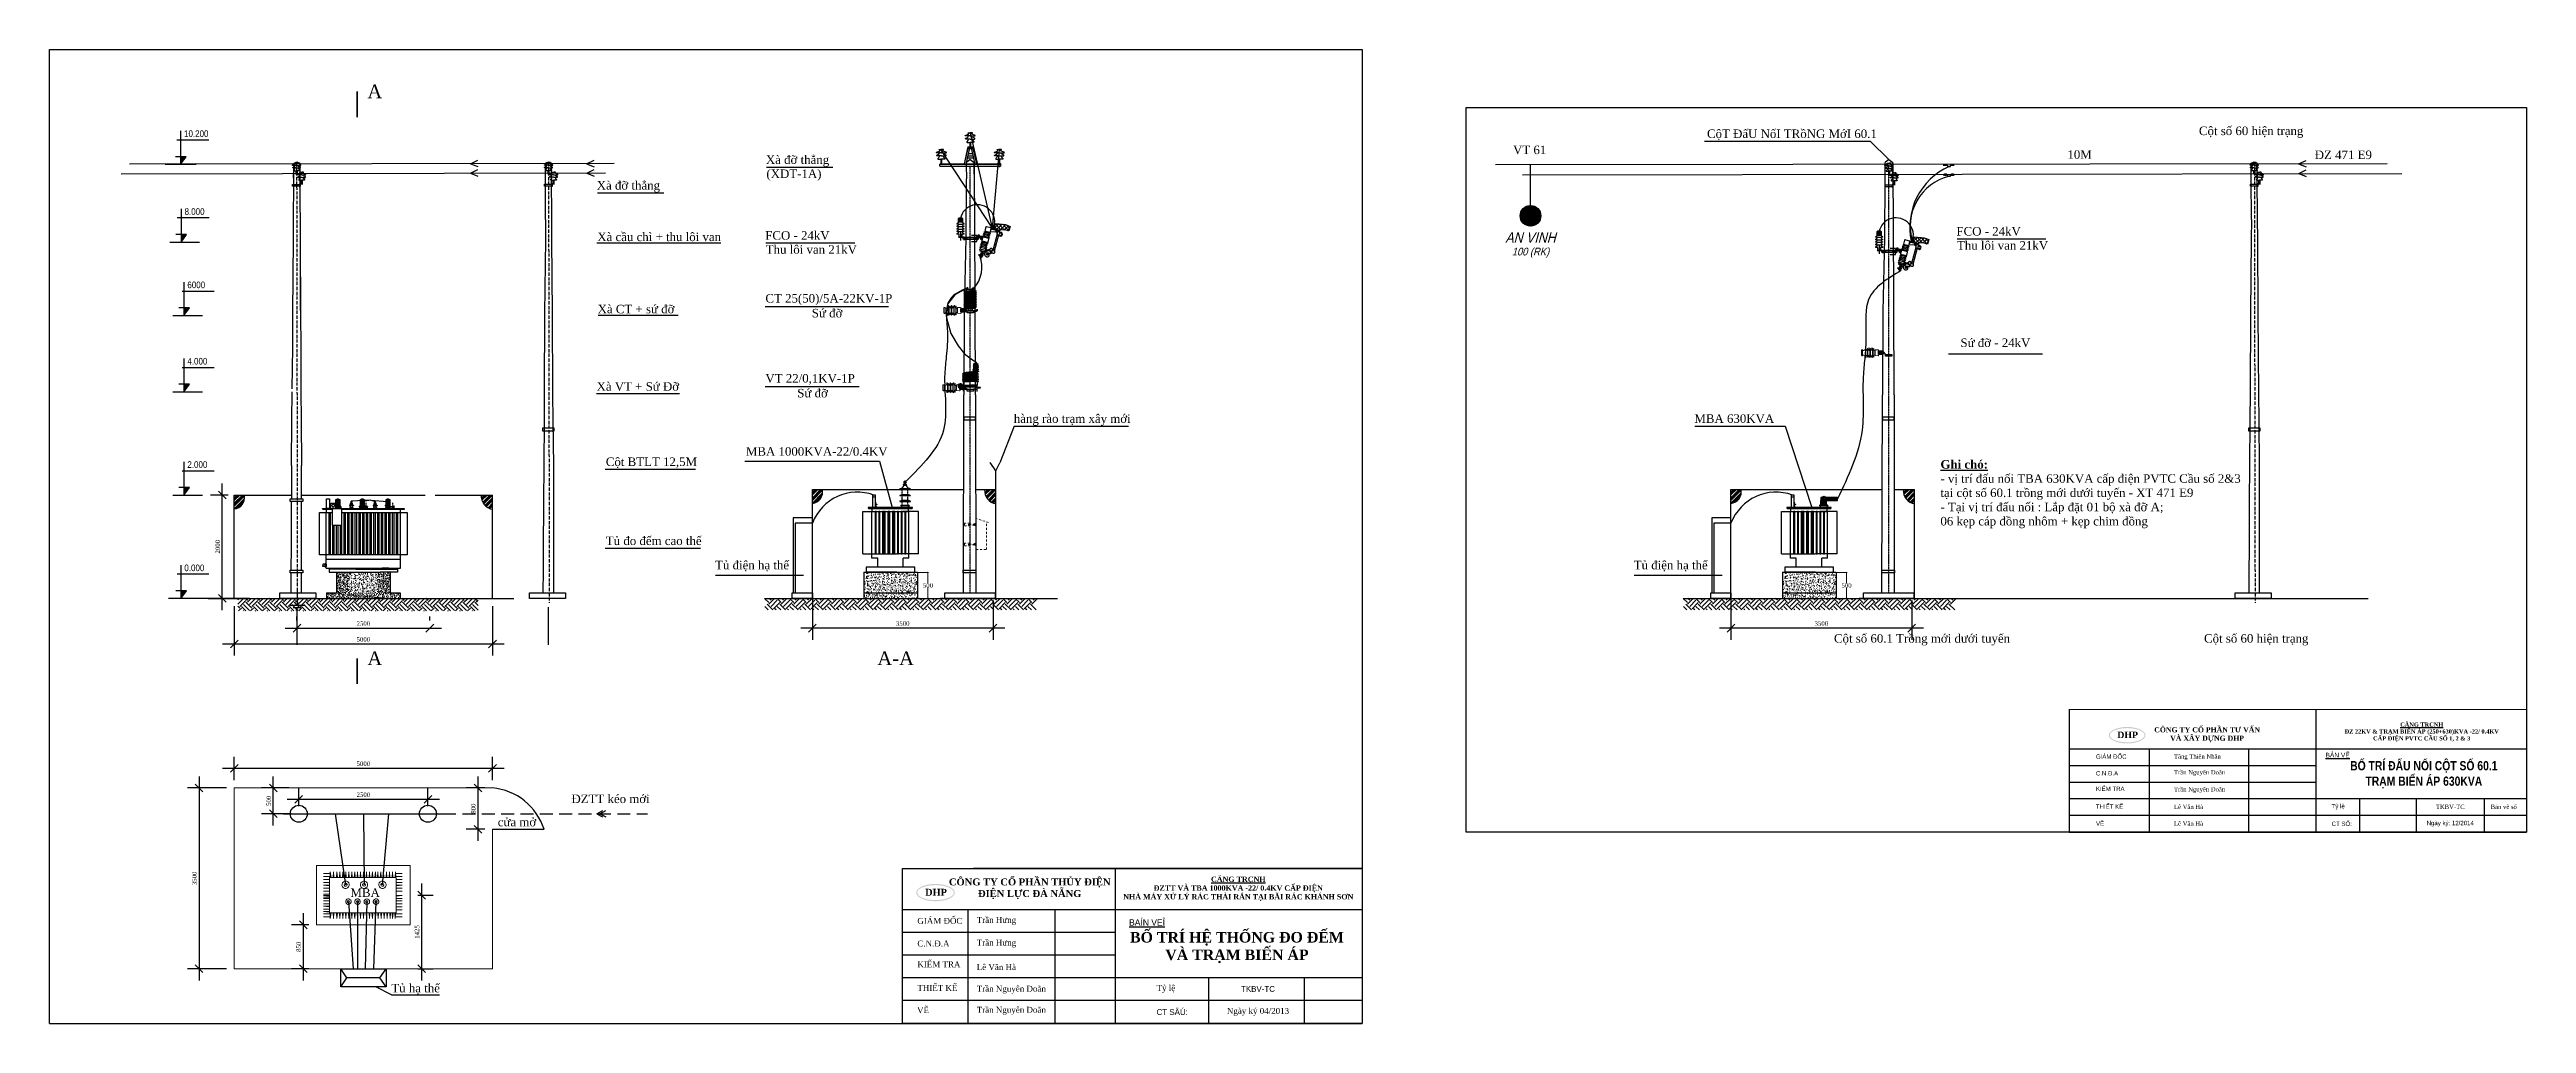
# Model space of a CAD drawing. Header units: inches. Extents: x -246336 to 136055, y -106871 to 69513.
# Drawn here: x -216812 to -168852, y -27906 to -9053 of the extents above; entities that cross this region are included whole.
import ezdxf
from ezdxf.enums import TextEntityAlignment as Align

# ---------------------------------------------------------------- set-up
doc = ezdxf.new("R2010")
doc.units = ezdxf.units.IN
doc.header["$MEASUREMENT"] = 0
for name, pattern in [('ACAD_ISO10W100', [18.5, 12, -3, 0.5, -3]), ('CENTER', [2, 1.25, -0.25, 0.25, -0.25]), ('DASHDOT', [25.4, 12.7, -6.35, 0, -6.35]), ('DASHDOTX2', [2, 1, -0.5, 0, -0.5]), ('DASHED2', [0.375, 0.25, -0.125])]:
    doc.linetypes.add(name, pattern=pattern)
for name, color, linetype in [('03', 3, 'Continuous'), ('22', 4, 'Continuous'), ('6 - Equipment', 1, 'Continuous'), ('COT_MONG', 5, 'Continuous'), ('GCHU', 7, 'Continuous'), ('kichthuoc', 7, 'Continuous'), ('KTEN', 7, 'Continuous'), ('Layer1', 7, 'Continuous'), ('T_VAT', 7, 'Continuous'), ('WALK WAY', 47, 'Continuous'), ('XA-TT1', 7, 'Continuous'), ('XA-TT2', 7, 'Continuous')]:
    doc.layers.add(name, color=color, linetype=linetype)
doc.layers.add('K.THUOC', color=8, linetype='Continuous', lineweight=5)
doc.styles.add('ANH', font='Vhavan.ttf', dxfattribs={"height": 2})
doc.styles.add('CH3', font='TVROMAND.shx', dxfattribs={"width": 0.9, "height": 2.5})
doc.styles.add('khung ten', font='Varr.ttf')
doc.styles.add('Kten', font='Vtimen.ttf')
doc.styles.add('PKT15', font='Vhavan.ttf', dxfattribs={"width": 0.9, "height": 7.5})
doc.styles.add('PKT2', font='Vnavan.ttf', dxfattribs={"width": 0.9, "height": 2})
doc.styles.get("Standard").update_dxf_attribs({"font": 'VNTIME_0.TTF', "height": 86})
doc.styles.add('VIET2', font='VNTIME_0.TTF', dxfattribs={"width": 0.8, "height": 2})
doc.styles.add('VIET25', font='VNTIME_0.TTF', dxfattribs={"height": 2.5})
doc.styles.add('VIET4', font='Vhtime.ttf', dxfattribs={"height": 4})
doc.linetypes.add('FENCELINE2', pattern='A,6.35,-2.54,[132,ltypeshp.shx,S=2.54,R=0,X=-2.54,Y=0],-2.54,25.4', length=36.83)
doc.dimstyles.get("Standard").update_dxf_attribs({"dimtxt": 0.18, "dimasz": 15, "dimexe": 10, "dimexo": 10, "dimgap": 0.09, "dimtad": 0, "dimtih": 1, "dimtoh": 1, "dimdec": 0, "dimzin": 0, "dimdsep": 32, "dimtxsty": 'Standard', "dimblk": 'OBLIQUE', "dimcen": 15, "dimdle": 10, "dimclrd": 3, "dimclre": 3, "dimclrt": 3, "dimadec": 0, "dimazin": 0, "dimtfac": 1, "dimtdec": 0, "dimtofl": 0, "dimtmove": 0, "dimatfit": 3, "dimldrblk": 'OPEN30', "dimfxl": 1, "dimtolj": 1, "dimtzin": 0, "dimlwd": 0, "dimlwe": 0, "dimarcsym": 0})
doc.dimstyles.new('TAM', dxfattribs={"dimscale": 75, "dimtxt": 2, "dimasz": 2, "dimexe": 3, "dimexo": 2, "dimgap": 1, "dimtad": 0, "dimtoh": 1, "dimdec": 0, "dimdsep": 46, "dimtxsty": 'Standard', "dimblk1": 'OBLIQUE', "dimblk2": 'OBLIQUE', "dimsah": 1, "dimcen": -1, "dimdle": 3, "dimclrd": 251, "dimclre": 251, "dimadec": 0, "dimazin": 0, "dimtfac": 1, "dimtdec": 0, "dimtmove": 0, "dimatfit": 3, "dimldrblk": 'OBLIQUE', "dimfxl": 1, "dimtvp": 1, "dimtolj": 1, "dimtzin": 0, "dimarcsym": 0})

msp = doc.modelspace()

# ---------------------------------------------------------------- texts
for s, insert, char_height, width, attachment_point in [('Ý', (-202989.478, -16401.058), 2.5, 1.04128, 1), ('{\\fTimes New Roman|b0|i0|c0|p18;GIÁM \\fTimes New Roman|b0|i0|c238|p18;Đ\\fTimes New Roman|b0|i0|c0|p18;ỐC}', (-200008.655, -25920.436), 114.907248, 1349.78044, 4), ('{\\fTimes New Roman|b0|i0|c0|p18;C.N.\\fTimes New Roman|b0|i0|c238|p18;Đ\\fTimes New Roman|b0|i0|c0|p18;.A}', (-200008.655, -26359.422), 114.907248, 1349.78044, 4), ('{\\fTimes New Roman|b0|i0|c0|p18;KIỂM TRA}', (-200008.655, -26760.735), 114.90725, 1349.78044, 4), ('{\\fTimes New Roman|b0|i0|c0|p18;THIẾT KẾ}', (-200008.972, -27218.559), 114.90725, 1349.78044, 4), ('{\\fTimes New Roman|b0|i0|c0|p18;VẼ}', (-200015.087, -27649.698), 114.90725, 1349.78044, 4)]:
    msp.add_mtext(s, dxfattribs=dict(insert=insert, char_height=char_height, width=width, attachment_point=attachment_point))
for s, insert, char_height, width, attachment_point, style in [('{\\fVNtimes new roman|b1|i0|c0|p34;\\L\\C0;CÄNG TRÇNH \\P\\fTimes New Roman|b1|i0|c238|p18;\\lĐZ\\fTimes New Roman|b1|i0|c0|p18; 22KV & \\fTimes New Roman|b1|i0|c163|p18;TR\\fTimes New Roman|b1|i0|c0|p18;ẠM\\fTimes New Roman|b1|i0|c163|p18; BI\\fTimes New Roman|b1|i0|c0|p18;ẾN\\fTimes New Roman|b1|i0|c163|p18; ÁP \\fTimes New Roman|b1|i0|c0|p18;(250+630)\\fTimes New Roman|b1|i0|c163|p18;KVA -22/ 0.4KV\\PC\\fTimes New Roman|b1|i0|c0|p18;ẤP\\fTimes New Roman|b1|i0|c163|p18; ĐI\\fTimes New Roman|b1|i0|c0|p18;ỆN\\fTimes New Roman|b1|i0|c163|p18; \\fTimes New Roman|b1|i0|c0|p18;PVTC CẦU SỐ 1, 2 & 3}', (-170879.878, -22265.582), 80.274192, 4265.23538, 5, 'Kten'), ('{\\fTimes New Roman|b1|i0|c0|p18;CÔNG TY CỔ PHẦN THỦY \\fTimes New Roman|b1|i0|c238|p18;Đ\\fTimes New Roman|b1|i0|c0|p18;IỆN\\P\\fTimes New Roman|b1|i0|c238|p18;Đ\\fTimes New Roman|b1|i0|c0|p18;IỆN LỰC \\fTimes New Roman|b1|i0|c238|p18;Đ\\fTimes New Roman|b1|i0|c0|p18;À NẴNG}', (-197833.086, -25298.707), 134.891117, 5449.43752, 5, 'khung ten'), ('{\\fVNtimes new roman|b1|i0|c0|p34;\\L\\C0;CÄNG TRÇNH \\P\\fTimes New Roman|b1|i0|c238|p18;\\lĐ\\fTimes New Roman|b1|i0|c0|p18;ZTT VÀ TBA 1000KVA -22/ 0.4KV CẤP \\fTimes New Roman|b1|i0|c238|p18;Đ\\fTimes New Roman|b1|i0|c0|p18;IỆN\\P\\C1;NHÀ MÁY XỬ LÝ RÁC THẢI RẮN TẠI BÃI RÁC KHÁNH S\\fTimes New Roman|b1|i0|c163|p18;Ơ\\fTimes New Roman|b1|i0|c0|p18;N}', (-193794.711, -25299.059), 101.620251, 4546.63693, 5, 'Kten'), ('{\\fTimes New Roman|b0|i0|c0|p18;Trần H\\fTimes New Roman|b0|i0|c163|p18;ư\\fTimes New Roman|b0|i0|c0|p18;ng}', (-198859.563, -25920.479), 114.907248, 2382.71164, 4, 'khung ten'), ('{\\fTimes New Roman|b0|i0|c0|p18;Trần H\\fTimes New Roman|b0|i0|c163|p18;ư\\fTimes New Roman|b0|i0|c0|p18;ng}', (-198859.563, -26359.465), 114.907248, 2382.71164, 4, 'khung ten'), ('{\\fTimes New Roman|b1|i0|c0|p18;BỐ TRÍ HỆ THỐNG \\fTimes New Roman|b1|i0|c238|p18;Đ\\fTimes New Roman|b1|i0|c0|p18;O \\fTimes New Roman|b1|i0|c238|p18;Đ\\fTimes New Roman|b1|i0|c0|p18;ẾM VÀ TRẠM BIẾN ÁP}', (-193820.654, -26135.658), 203.48328, 4164.62446, 2, 'khung ten'), ('{\\fTimes New Roman|b0|i0|c0|p18;Lê V\\fTimes New Roman|b0|i0|c238|p18;ă\\fTimes New Roman|b0|i0|c0|p18;n Hà}', (-198859.563, -26815.412), 114.907248, 2382.71164, 4, 'khung ten'), ('{\\fTimes New Roman|b0|i0|c0|p18;Trần Nguyên Doãn}', (-198859.563, -27252.139), 114.90725, 2382.71164, 4, 'khung ten'), ('{\\fTimes New Roman|b0|i0|c0|p18;Trần Nguyên Doãn}', (-198859.563, -27660.329), 114.90725, 2382.71164, 4, 'khung ten')]:
    msp.add_mtext(s, dxfattribs=dict(insert=insert, char_height=char_height, width=width, attachment_point=attachment_point, style=style))
at = {"color": 0, "style": 'khung ten'}
for s, insert, char_height, width, attachment_point in [('{\\fTimes New Roman|b1|i0|c0|p18;CÔNG TY CỔ PHẦN T\\fTimes New Roman|b1|i0|c163|p18;Ư V\\fTimes New Roman|b1|i0|c0|p18;ẤN\\fTimes New Roman|b1|i0|c163|p18;\\PVÀ XÂY D\\fTimes New Roman|b1|i0|c0|p18;ỰNG\\fTimes New Roman|b1|i0|c163|p18; DHP}', (-175035.056, -22316.923), 98.64518, 3985.14564, 5), ('{\\fArial|b0|i0|c0|p34;GIÁM ÐỐC}', (-177188.321, -22740.03), 84.03108, 987.0875, 4), ('{\\fArial|b0|i0|c0|p34;C.N.\\fArial|b0|i0|c238|p34;Đ\\fArial|b0|i0|c0|p34;.A}', (-177188.321, -23064.057), 84.03108, 987.0875, 4), ('{\\fTimes New Roman|b0|i0|c163|p18;Tăng Thiên Nhân}', (-175675.978, -22750.231), 84.03108, 1742.46477, 4), ('{\\fTimes New Roman|b0|i0|c0|p18;Trần \\fTimes New Roman|b0|i0|c163|p18;Nguyên Do\\fTimes New Roman|b0|i0|c0|p18;ãn}', (-175675.978, -23057.465), 84.03108, 1742.46477, 4), ('{\\fArial|b0|i0|c0|p34;KIỂM TRA}', (-177188.321, -23362.666), 84.03108, 987.0875, 4), ('{\\fTimes New Roman|b0|i0|c0|p18;Trần Nguyên Doãn}', (-175675.978, -23387.962), 84.03108, 1742.46477, 4), ('{\\fArial|b0|i0|c0|p34;THIẾT KẾ}', (-177188.553, -23706.409), 84.03108, 987.0875, 4), ('{\\fArial|b0|i0|c0|p34;VẼ}', (-177185.741, -24036.454), 84.03108, 987.0875, 4), ('{\\fTimes New Roman|b0|i0|c0|p18;Lê V\\fTimes New Roman|b0|i0|c238|p18;ă\\fTimes New Roman|b0|i0|c0|p18;n Hà}', (-175675.978, -23711.834), 84.03108, 1742.46477, 4), ('{\\fTimes New Roman|b0|i0|c0|p18;Lê V\\fTimes New Roman|b0|i0|c238|p18;ă\\fTimes New Roman|b0|i0|c0|p18;n Hà}', (-175675.978, -24035.515), 84.03108, 1742.46477, 4)]:
    msp.add_mtext(s, dxfattribs=dict(at, insert=insert, char_height=char_height, width=width, attachment_point=attachment_point))
at = {"color": 5, "insert": (-170838.993, -23088.897), "char_height": 179.46706, "width": 5453.69133, "attachment_point": 5, "style": 'VIET2'}
msp.add_mtext('{\\fArial|b1|i0|c0|p34;\\C0;BỐ TRÍ \\fArial|b1|i0|c238|p34;Đ\\fArial|b1|i0|c0|p34;ẤU NỐI CỘT SỐ 60.1\\PTRẠM BIẾN ÁP 630KVA}', dxfattribs=at)
at = {"layer": 'T_VAT', "ltscale": 0.01, "style": 'khung ten'}
for s, insert, char_height, width, attachment_point in [('{\\fArial|b0|i0|c0|p34;\\LBẢN VẼ}', (-172741.874, -22710.691), 91.33813, 2945.05088, 4), ('{\\fArial|b0|i0|c0|p34;Tỷ lệ}', (-172623.759, -23713.317), 84.03108, 822.80475, 4), ('{\\fArial|b0|i0|c0|p34;CT SỐ:  }', (-172623.759, -24041.446), 84.03108, 822.80475, 4), ('{\\fArial|b0|i0|c0|p34;Ngày ký: 12/201\\fArial|b0|i0|c163|p34;4}', (-170327.605, -24037.896), 84.03108, 1315.88483, 5), ('{\\fTimes New Roman|b0|i0|c0|p18;TK\\fTimes New Roman|b0|i0|c163|p18;BV\\fTimes New Roman|b0|i0|c0|p18;-TC}', (-170327.605, -23713.286), 84.03108, 1315.88483, 5), ('{\\fTimes New Roman|b0|i0|c0|p18;Bản vẽ số}', (-169290.981, -23713.286), 84.03108, 1315.88483, 5), ('{\\LBAÍN VEÎ}', (-195909.041, -25950.349), 123.08473, 3968.66871, 4), ('{\\fTimes New Roman|b0|i0|c0|p18;Tỷ lệ}', (-195376.922, -27237.438), 114.90725, 1125.13405, 4), ('TKBV-TC', (-193413.035, -27237.395), 114.9072, 1799.39024, 5), ('CT SÄÚ: ', (-195376.922, -27686.134), 114.9072, 1125.13405, 4), ('{\\fTimes New Roman|b0|i0|c0|p18;Ngày ký 04/2013}', (-193413.035, -27681.279), 114.90725, 1799.39024, 5)]:
    msp.add_mtext(s, dxfattribs=dict(at, insert=insert, char_height=char_height, width=width, attachment_point=attachment_point))
at = {"layer": 'XA-TT1', "style": 'VIET25'}
for s, p in [('Cét sè 60 hiÖn tr¹ng', (-175193.454, -10708.543)), ('VT 61', (-188474.447, -11076.53)), ('CéT §ÊU NèI TRåNG MíI 60.1', (-184719.114, -10764.508)), ('10M', (-177740.686, -11167.845)), ('§Z 471 E9', (-172951.414, -11172.652)), ('Xµ ®ì th¼ng ', (-202941.514, -11266.679)), ('(XDT-1A)', (-202931.615, -11539.085)), ('Xµ ®ì th¼ng ', (-206216.833, -11763.584)), ('Xµ cÇu ch× + thu l«i van', (-206206.158, -12761.247)), ('FCO - 24kV', (-202954.247, -12733.253)), ('Thu l«i van 21kV', (-202944.348, -13005.659)), ('FCO - 24kV', (-179889.137, -12653.109)), ('Thu l«i van 21kV', (-179879.238, -12925.514)), ('CT 25(50)/5A-22KV-1P', (-202951, -13950.643)), ('Xµ CT + sø ®ì', (-206199.876, -14158.554)), ('Sø ®ì', (-202052.391, -14237.647)), ('Sø ®ì - 24kV', (-179811.19, -14810.698)), ('VT 22/0,1KV-1P', (-202951, -15499.391)), ('Xµ VT + Sø §ì', (-206219.91, -15657.025)), ('Sø ®ì', (-202334.344, -15786.396)), ('hµng rµo tr¹m x©y míi', (-198141.014, -16279.339)), ('MBA 630KVA', (-184962.337, -16279.339)), ('MBA 1000KVA-22/0.4KV', (-203327.426, -16915.16)), ('Cét BTLT 12,5M', (-206040.81, -17114.548)), ('Tñ ®o ®Õm cao thÕ', (-206040.81, -18644.711)), ('Tñ ®iÖn h¹ thÕ', (-203925.284, -19114.769)), ('Tñ ®iÖn h¹ thÕ', (-186138.11, -19114.769)), ('Cét sè 60.1 Trång míi d\xadíi tuyÕn', (-182260.893, -20534.216)), ('Cét sè 60 hiÖn tr¹ng', (-175095.289, -20534.216)), ('§ZTT kÐo míi', (-206706.751, -23639.448)), ('cöa më', (-208133.145, -24089.136)), ('MBA', (-210984.697, -25456.348)), ('Tñ h¹ thÕ', (-210194.098, -27304.441))]:
    msp.add_text(s, height=165, dxfattribs=at).set_placement(p)
at = {"layer": 'XA-TT1', "style": 'CH3', "width": 0.9}
for s, p in [('10.200', (-214208.306, -10745.111)), ('8.000', (-214198.174, -12253.34)), ('6000', (-214143.937, -13672.243)), ('4.000', (-214143.937, -15150.347)), ('2.000', (-214143.937, -17150.52)), ('0.000', (-214202.194, -19150.347))]:
    msp.add_text(s, height=128.7, dxfattribs=at).set_placement(p)
at = {"layer": 'XA-TT1', "attachment_point": 1}
for s, insert, char_height, width, style in [('A', (-210658.094, -9730.628), 264, 421.08, 'VIET4'), ('{\\f.VnTimeH|b1|i0|c0|p34;\\LGhi chó:\\f.VnTimeH|b0|i0|c0|p34;\\l\\P\\fTimes New Roman|b0|i0|c0|p18;- vị trí \\fTimes New Roman|b0|i0|c238|p18;đ\\fTimes New Roman|b0|i0|c0|p18;ấu nối TBA 630KVA cấp \\fTimes New Roman|b0|i0|c238|p18;đ\\fTimes New Roman|b0|i0|c0|p18;iện PVTC Cầu số 2&3\\Ptại cột số 60.1 trồng mới d\\fTimes New Roman|b0|i0|c163|p18;ư\\fTimes New Roman|b0|i0|c0|p18;ới tuyến - XT 471 E9\\P- Tại vị trí \\fTimes New Roman|b0|i0|c238|p18;đ\\fTimes New Roman|b0|i0|c0|p18;ấu nối : Lắp \\fTimes New Roman|b0|i0|c238|p18;đ\\fTimes New Roman|b0|i0|c0|p18;ặt 01 bộ xà \\fTimes New Roman|b0|i0|c238|p18;đ\\fTimes New Roman|b0|i0|c0|p18;ỡ A;\\P06 kẹp cáp \\fTimes New Roman|b0|i0|c238|p18;đ\\fTimes New Roman|b0|i0|c0|p18;ồng nhôm + kẹp chim \\fTimes New Roman|b0|i0|c238|p18;đ\\fTimes New Roman|b0|i0|c0|p18;ồng}', (-180199.104, -16999.921), 165, 12924.45, 'VIET25'), ('A', (-210658.094, -20704.37), 264, 421.08, 'VIET4'), ('A-a', (-200783.961, -20704.37), 264, 1025.93333, 'VIET4')]:
    msp.add_mtext(s, dxfattribs=dict(at, insert=insert, char_height=char_height, width=width, style=style))

# ---------------------------------------------------------------- blocks, each defined once
blk = doc.blocks.new('_OBLIQUE')
at = {"color": 0, "linetype": 'ByBlock'}
blk.add_line((-0.5, -0.5), (0.5, 0.5), dxfattribs=at)
blk = doc.blocks.new('*D125')
at = {"color": 251, "lineweight": -2}
for p, q in [((-202042, -19684), (-202042, -20478)), ((-198542, -19720), (-198542, -20478)), ((-198317, -20253), (-202267, -20253))]:
    blk.add_line(p, q, dxfattribs=at)
at = {"layer": 'Defpoints', "color": 0}
for p in [(-202042, -19534), (-198542, -19570), (-202042, -20253)]:
    blk.add_point(p, dxfattribs=at)
at = {"color": 251, "lineweight": -2, "xscale": 150, "yscale": 150, "zscale": 150, "rotation": 180}
blk.add_blockref('_OBLIQUE', (-202042, -20253), dxfattribs=at)
at = {"color": 251, "lineweight": -2, "xscale": 150, "yscale": 150, "zscale": 150}
blk.add_blockref('_OBLIQUE', (-198542, -20253), dxfattribs=at)
at = {"color": 0, "insert": (-200292, -20164), "char_height": 86, "attachment_point": 5}
blk.add_mtext('\\A1;3500', dxfattribs=at)
blk = doc.blocks.new('DSFDS')
at = {"layer": 'Layer1', "color": 9, "linetype": 'Continuous', "lineweight": 5}
for p, q in [((-19833, 14123), (-19835, 14121)), ((-19835, 14121), (-19835, 14113)), ((-19835, 14105), (-19835, 14113)), ((-19833, 14103), (-19835, 14105)), ((-19811, 14131), (-19823, 14131)), ((-19812, 14122), (-19823, 14122)), ((-19812, 14104), (-19823, 14104)), ((-19811, 14096), (-19823, 14096)), ((-19725, 14123), (-19809, 14123)), ((-19725, 14103), (-19809, 14103)), ((-19725, 14166), (-19725, 14113)), ((-19725, 14061), (-19725, 14113)), ((-19656, 14167), (-19718, 14172)), ((-19656, 14059), (-19718, 14054)), ((-19656, 14113), (-19656, 14167)), ((-19640, 14156), (-19656, 14156)), ((-19656, 14113), (-19656, 14059)), ((-19640, 14070), (-19656, 14070)), ((-19632, 14192), (-19632, 14113)), ((-19632, 14035), (-19632, 14113)), ((-19614, 14162), (-19624, 14193)), ((-19614, 14065), (-19624, 14034)), ((-19604, 14204), (-19604, 14113)), ((-19604, 14023), (-19604, 14113)), ((-19582, 14162), (-19595, 14205)), ((-19582, 14065), (-19595, 14022)), ((-19571, 14192), (-19571, 14113)), ((-19571, 14035), (-19571, 14113)), ((-19553, 14162), (-19562, 14193)), ((-19553, 14065), (-19562, 14034)), ((-19542, 14204), (-19542, 14113)), ((-19542, 14023), (-19542, 14113)), ((-19520, 14162), (-19533, 14205)), ((-19520, 14065), (-19533, 14022)), ((-19509, 14192), (-19509, 14113)), ((-19509, 14035), (-19509, 14113)), ((-19492, 14162), (-19501, 14193)), ((-19492, 14065), (-19501, 14034)), ((-19481, 14204), (-19481, 14113)), ((-19481, 14023), (-19481, 14113)), ((-19463, 14175), (-19472, 14205)), ((-19463, 14051), (-19472, 14022)), ((-19416, 14168), (-19416, 14113)), ((-19416, 14059), (-19416, 14113)), ((-19395, 14113), (-19395, 14163)), ((-19395, 14113), (-19395, 14063))]:
    blk.add_line(p, q, dxfattribs=at)
at = {"layer": 'Layer1', "color": 9, "linetype": 'CENTER', "ltscale": 0.05}
for p, q in [((-19824, 14121), (-19835, 14121)), ((-19824, 14105), (-19835, 14105)), ((-19833, 14103), (-19833, 14123))]:
    blk.add_line(p, q, dxfattribs=at)
at = {"layer": 'Layer1', "color": 9, "linetype": 'Continuous'}
for p, q in [((-19824, 14123), (-19833, 14123)), ((-19824, 14103), (-19833, 14103)), ((-19824, 14127), (-19824, 14113)), ((-19824, 14100), (-19824, 14113))]:
    blk.add_line(p, q, dxfattribs=at)
at = {"layer": 'Layer1', "color": 9, "linetype": 'CENTER', "lineweight": 5, "ltscale": 0.05}
for p, q in [((-19780, 14121), (-19809, 14121)), ((-19780, 14105), (-19809, 14105))]:
    blk.add_line(p, q, dxfattribs=at)
at = {"layer": 'Layer1', "color": 9, "linetype": 'Continuous', "lineweight": 5}
for points in [[(-19809, 14113), (-19809, 14133), (-19811, 14133), (-19811, 14113)], [(-19809, 14113), (-19809, 14093), (-19811, 14093), (-19811, 14113)]]:
    blk.add_lwpolyline(points, dxfattribs=at)
at = {"layer": 'Layer1', "color": 9, "linetype": 'Continuous'}
for centre, radius, start, end in [((-19817, 14127), 7.65, 145.463, 214.537), ((-19794, 14113), 30.6, 162.9251, 180), ((-19794, 14113), 30.6, 180, 197.0749), ((-19817, 14100), 7.65, 145.463, 214.537), ((-19819, 14127), 7.65, 325.463, 34.537), ((-19841, 14113), 30.6, 0, 17.0749), ((-19841, 14113), 30.6, 342.9251, 0), ((-19819, 14100), 7.65, 325.463, 34.537)]:
    blk.add_arc(centre, radius, start, end, dxfattribs=at)
at = {"layer": 'Layer1', "color": 9, "linetype": 'Continuous', "lineweight": 5}
for centre, radius, start, end in [((-19718, 14165), 6.7, 92.5489, 177.9344), ((-19718, 14061), 6.7, 182.0656, 267.4511), ((-19641, 14166), 9.23, 275.2806, 343.2481), ((-19641, 14061), 9.23, 16.7519, 84.7194)]:
    blk.add_arc(centre, radius, start, end, dxfattribs=at)
at = {"layer": 'Layer1', "color": 9, "linetype": 'Continuous', "lineweight": 5, "extrusion": (0, 0, -1)}
for centre, major_axis, start_param, end_param in [((-19628, 14192), (4.22, 0), 3.094054, 6.116831), ((-19609, 14163), (5.71, 0), 0.402312, 2.8943), ((-19599, 14203), (4.48, 0), 3.291437, 5.982469), ((-19576, 14163), (5.71, 0), 0.402312, 2.8943), ((-19567, 14192), (4.22, 0), 3.094054, 6.116831), ((-19547, 14163), (5.71, 0), 0.402312, 2.8943), ((-19538, 14203), (4.48, 0), 3.291437, 5.982469), ((-19515, 14163), (5.71, 0), 0.402312, 2.8943), ((-19505, 14192), (4.22, 0), 3.094054, 6.116831), ((-19486, 14163), (5.71, 0), 0.402312, 2.8943), ((-19476, 14203), (4.48, 0), 3.291437, 5.982469), ((-19437, 14184), (27.3, 0), 0.67706, 2.781074), ((-19406, 14161), (11.6, 0), 3.786737, 6.096978)]:
    blk.add_ellipse(centre, major_axis=major_axis, ratio=0.970874, start_param=start_param, end_param=end_param, dxfattribs=at)
at = {"layer": 'Layer1', "color": 9, "linetype": 'Continuous', "lineweight": 5}
for centre, major_axis, start_param, end_param in [((-19628, 14034), (4.22, 0), 3.094054, 6.116831), ((-19609, 14063), (5.71, 0), 0.402312, 2.8943), ((-19599, 14023), (4.48, 0), 3.291437, 5.982469), ((-19576, 14063), (5.71, 0), 0.402312, 2.8943), ((-19567, 14034), (4.22, 0), 3.094054, 6.116831), ((-19547, 14063), (5.71, 0), 0.402312, 2.8943), ((-19538, 14023), (4.48, 0), 3.291437, 5.982469), ((-19515, 14063), (5.71, 0), 0.402312, 2.8943), ((-19505, 14034), (4.22, 0), 3.094054, 6.116831), ((-19486, 14063), (5.71, 0), 0.402312, 2.8943), ((-19476, 14023), (4.48, 0), 3.291437, 5.982469), ((-19437, 14042), (27.3, 0), 0.67706, 2.781074), ((-19406, 14065), (11.6, 0), 3.786737, 6.096978)]:
    blk.add_ellipse(centre, major_axis=major_axis, ratio=0.970874, start_param=start_param, end_param=end_param, dxfattribs=at)
at = {"layer": 'XA-TT1', "color": 7, "flags": 128}
for points in [[(-19723, 14084), (-19723, 14077), (-19793, 14077), (-19793, 14147), (-19786, 14147)], [(-19793, 14140), (-19793, 14147), (-19723, 14147), (-19723, 14077), (-19730, 14077)], [(-19730, 14084), (-19730, 14140), (-19786, 14140)], [(-19786, 14140), (-19786, 14084), (-19730, 14084)]]:
    blk.add_lwpolyline(points, dxfattribs=at)
blk = doc.blocks.new('FCOB')
at = {"layer": 'XA-TT2', "linetype": 'DASHDOTX2', "ltscale": 3}
h = blk.add_hatch(dxfattribs=at)
h.set_pattern_fill('ANSI37', color=4, scale=33, angle=-3.0447, style=0)
h.set_pattern_definition([(41.95532, (9215.2557, -978.9582), (-2.7577723, 3.067624), []), (131.95532, (9215.2557, -978.9582), (-3.067624, -2.7577723), [])])
h.paths.add_polyline_path([(13972.7, 1673.2), (13970.8, 1663.8), (13975.9, 1662.4), (13987.1, 1663.2), (13994.1, 1661.1), (13996.3, 1668.6), (13988.9, 1671.4)])
at = {"linetype": 'DASHDOT'}
for p, q in [((13942.5, 1654), (13934.2, 1654)), ((13934.2, 1644.4), (13942.5, 1644.4)), ((13942.5, 1652.4), (13942.5, 1654)), ((13942.5, 1644.4), (13942.5, 1646.1))]:
    blk.add_line(p, q, dxfattribs=at)
at = {"linetype": 'Continuous', "lineweight": 5}
for p, q in [((13943.3, 1650.3), (13944.2, 1650.3)), ((13943.3, 1647.7), (13944.2, 1647.7)), ((13943.4, 1649.7), (13944.2, 1649.7)), ((13943.4, 1648.4), (13944.2, 1648.4)), ((13944.9, 1649.7), (13945.1, 1649.6)), ((13944.9, 1648.3), (13945.1, 1648.4)), ((13945.1, 1649.6), (13945.1, 1649)), ((13945.1, 1648.4), (13945.1, 1649))]:
    blk.add_line(p, q, dxfattribs=at)
at = {"linetype": 'Continuous'}
for p, q in [((13944.3, 1650), (13944.3, 1649)), ((13944.3, 1649.7), (13944.9, 1649.7)), ((13944.3, 1648.1), (13944.3, 1649)), ((13944.3, 1648.3), (13944.9, 1648.3))]:
    blk.add_line(p, q, dxfattribs=at)
at = {"linetype": 'CENTER', "ltscale": 0.05}
for p, q in [((13944.3, 1649.6), (13945.1, 1649.6)), ((13944.3, 1648.4), (13945.1, 1648.4)), ((13944.9, 1648.3), (13944.9, 1649.7))]:
    blk.add_line(p, q, dxfattribs=at)
for p, q in [((13944.8, 1652.4), (13946.4, 1652.4)), ((13945.1, 1655.1), (13946.1, 1655.1)), ((13945.1, 1655), (13946.1, 1655)), ((13945.1, 1654.8), (13946.1, 1654.8)), ((13945.1, 1654.7), (13946.1, 1654.7)), ((13945.1, 1654.5), (13946.1, 1654.5)), ((13945.1, 1654.3), (13946.1, 1654.3)), ((13945.1, 1654.2), (13946.1, 1654.2)), ((13945.1, 1654), (13946.1, 1654)), ((13945.1, 1653.9), (13946.1, 1653.9)), ((13945.1, 1653.7), (13946.1, 1653.7)), ((13945.1, 1652.5), (13945.1, 1653.5)), ((13948.8, 1652.4), (13945.7, 1652.4)), ((13946.1, 1652.5), (13946.1, 1653.5)), ((13948.5, 1649.6), (13948.2, 1648.7)), ((13948.6, 1649.6), (13948.4, 1648.6)), ((13948.8, 1649.5), (13948.5, 1648.6)), ((13948.9, 1649.5), (13948.7, 1648.6)), ((13949.1, 1649.5), (13948.8, 1648.5)), ((13949.2, 1649.4), (13949, 1648.5)), ((13949.4, 1649.4), (13949.1, 1648.4)), ((13950.2, 1648.1), (13949.5, 1648.3)), ((13950.5, 1649.1), (13949.8, 1649.3)), ((13950.7, 1649.4), (13950.2, 1647.8)), ((13952.9, 1644.7), (13958.3, 1643.2)), ((13957.2, 1660.8), (13962.6, 1659.4)), ((13971, 1664.9), (13969.8, 1665.2)), ((13970.8, 1663.8), (13969.8, 1664)), ((13970.7, 1663.6), (13969.8, 1663.9)), ((13970, 1665), (13969.9, 1664.3)), ((13973.8, 1662.1), (13973.5, 1663)), ((13974.7, 1662.2), (13974.6, 1662.7)), ((13979, 1657.6), (13978.9, 1655.9)), ((13979.6, 1658.1), (13981.3, 1657.8)), ((13946, 1622.6), (13946.3, 1623.2)), ((13946.1, 1622.5), (13946.4, 1623.1)), ((13946.2, 1622.5), (13946.5, 1623)), ((13946.3, 1622.4), (13946.6, 1623)), ((13946.4, 1622.3), (13946.7, 1622.9)), ((13946.4, 1622.3), (13946.8, 1622.9)), ((13946.5, 1622.2), (13946.9, 1622.8)), ((13946.6, 1622.2), (13947, 1622.8)), ((13946.7, 1622.1), (13947.1, 1622.7)), ((13946.8, 1622.1), (13947.2, 1622.7)), ((13947.5, 1621.6), (13947, 1622)), ((13948.4, 1622.9), (13947.2, 1620.9)), ((13947.2, 1620.9), (13950.3, 1618.5)), ((13947.9, 1622.3), (13947.3, 1622.6)), ((13947.5, 1621.4), (13948.1, 1622.4)), ((13949.3, 1622.6), (13948.4, 1622.9)), ((13950.9, 1619.2), (13949.5, 1620.4)), ((13950.3, 1625.9), (13951.9, 1625.4)), ((13950.3, 1618.5), (13950.9, 1619.2)), ((13950.6, 1625.9), (13950.8, 1626.6)), ((13950.9, 1626.8), (13951.9, 1626.6)), ((13951, 1627), (13951.9, 1626.7)), ((13951.7, 1625.6), (13951.9, 1626.3)), ((13957.5, 1629.3), (13957.1, 1627.7)), ((13957.3, 1627.9), (13958.2, 1627.7)), ((13957.6, 1628.9), (13958.4, 1628.7)), ((13958.7, 1628.6), (13958.4, 1627.7)), ((13958.8, 1628.6), (13958.6, 1627.6)), ((13962.7, 1625.3), (13961.5, 1624.2)), ((13963, 1629.8), (13962.2, 1630.7)), ((13964.2, 1630.8), (13962.8, 1631.5)), ((13962.9, 1629.1), (13965.9, 1625.8)), ((13968.3, 1630.6), (13964.4, 1627.4))]:
    blk.add_line(p, q)
at = {"flags": 128}
for points in [[(13948.8, 1651.7), (13948.8, 1652.4), (13942.5, 1652.4), (13942.5, 1646.1), (13943.2, 1646.1)], [(13943.2, 1646.1), (13943.2, 1651.7), (13948.8, 1651.7)]]:
    blk.add_lwpolyline(points, dxfattribs=at)
for points in [[(13942.8, 1651.4), (13950.4, 1651.4, -0.414214), (13951, 1650.5), (13949.9, 1646.7), (13950.9, 1646.4), (13951.9, 1650.2, 0.414214), (13950.7, 1652.4), (13942.8, 1652.4)], [(13951, 1645.2), (13960.2, 1642.7, 0.414214), (13960.7, 1643), (13962.1, 1648.3, 0.414214), (13961.8, 1648.9), (13952.7, 1651.3, 0.414214), (13952.1, 1651), (13950.7, 1645.7, 0.414214)]]:
    blk.add_lwpolyline(points, format="xyb", close=True)
at = {"linetype": 'Continuous', "lineweight": 5}
for points in [[(13943.2, 1649), (13943.2, 1650.5), (13943.3, 1650.5), (13943.3, 1649)], [(13943.2, 1649), (13943.2, 1647.6), (13943.3, 1647.6), (13943.3, 1649)]]:
    blk.add_lwpolyline(points, dxfattribs=at)
for points in [[(13944.5, 1653.5), (13944.5, 1652.5)], [(13946.4, 1653.6), (13944.8, 1653.6)], [(13944.8, 1652.4), (13946.4, 1652.4)], [(13946.7, 1652.5), (13946.7, 1653.5)], [(13949.3, 1648), (13949.7, 1649.6)], [(13950, 1647.5), (13949.3, 1647.7)], [(13949.9, 1649.9), (13950.6, 1649.7)], [(13950.7, 1649.4), (13950.2, 1647.8)], [(13955.6, 1661.3), (13964.3, 1658.9), (13964.7, 1660.3)], [(13975.4, 1655.9), (13968.3, 1629.8), (13971, 1629.1), (13978, 1655.2)], [(13969.5, 1665.2), (13969.3, 1664.5)], [(13969.5, 1664.3), (13970.9, 1663.9)], [(13970.9, 1663.8), (13970.8, 1663.5), (13970.7, 1663.4), (13969.7, 1663.7), (13969.6, 1663.9), (13969.7, 1664.2), (13970.9, 1663.9)], [(13971, 1664.9), (13969.8, 1665.2)], [(13972.7, 1673.2), (13988.9, 1671.4), (13996.3, 1668.6), (13994.1, 1661.1), (13987.1, 1663.2), (13975.9, 1662.4), (13970.8, 1663.8), (13972.7, 1673.2)], [(13974.5, 1660.7), (13975.9, 1659.2)], [(13976.1, 1660.4), (13974.8, 1661.8)], [(13975.9, 1659.2), (13975, 1656), (13978, 1655.1)], [(13981.8, 1658.8), (13976.1, 1660.4)], [(13979.1, 1659.5), (13979.7, 1661.7), (13977.1, 1662.4), (13976.5, 1660.2)], [(13976.9, 1662.5), (13976.9, 1662.4), (13979.9, 1661.6), (13980.2, 1662.9)], [(13977.7, 1664.4), (13977.5, 1664.4)], [(13947.4, 1622.8), (13946.8, 1621.8)], [(13946.8, 1621.6), (13947.3, 1621.3)], [(13948.1, 1622.6), (13947.5, 1623)], [(13947.5, 1621.4), (13948.1, 1622.4)], [(13956.4, 1629.7), (13957.2, 1632.4), (13948.4, 1634.7), (13947.7, 1632)], [(13948.8, 1622.8), (13948.8, 1623.7), (13949.2, 1624.4), (13949.5, 1624.6), (13949.6, 1624.7)], [(13950.3, 1626.8), (13950.1, 1626.1)], [(13950.3, 1625.9), (13951.9, 1625.4)], [(13952.2, 1626.4), (13950.6, 1626.8)], [(13952.6, 1624.6), (13951.4, 1623), (13952.6, 1621.9), (13951.6, 1620.8), (13950.6, 1621.7)], [(13952.2, 1625.5), (13952.4, 1626.2)], [(13957.5, 1629.3), (13957.1, 1627.7)], [(13957.2, 1627.4), (13958, 1627.1)], [(13958.6, 1629.3), (13957.7, 1629.5)], [(13958.2, 1627.4), (13958.6, 1629)], [(13968.8, 1625.1), (13967.7, 1625.4), (13966.1, 1626.5), (13965.9, 1628.7), (13966.7, 1629.3), (13967.9, 1629.2), (13968.3, 1629.8)]]:
    blk.add_lwpolyline(points)
for points in [[(13945.1, 1655.3), (13946.1, 1655.3), (13946.2, 1655.2), (13946.2, 1653.6), (13945, 1653.6), (13945, 1655.2)], [(13948.2, 1649.7), (13948, 1648.8), (13948.1, 1648.6), (13949.4, 1648.2), (13949.7, 1649.4), (13948.4, 1649.8)], [(13965.3, 1664.4), (13964.2, 1660.4), (13973.6, 1660), (13974.1, 1662), (13965.3, 1664.4)], [(13970.9, 1663.9), (13970.9, 1663.9)], [(13973.5, 1659.7), (13974.2, 1659.5), (13974.9, 1662.2), (13974.2, 1662.4)], [(13945.9, 1622.6), (13946.2, 1623.2), (13946.3, 1623.2), (13947.3, 1622.7), (13946.9, 1621.9), (13945.9, 1622.5)], [(13946.9, 1630.3), (13956.3, 1627.8), (13956.8, 1629.6), (13947.4, 1632.1)], [(13951, 1627.2), (13952, 1626.9), (13952.1, 1626.8), (13952, 1626.4), (13950.8, 1626.7), (13950.9, 1627.1)], [(13956.4, 1628.1), (13957.2, 1627.9), (13957.5, 1629.1), (13956.7, 1629.3)], [(13956.7, 1630.8), (13962.9, 1629.1), (13963, 1629.8), (13956.9, 1631.5)], [(13959, 1628.5), (13958.8, 1627.6), (13958.6, 1627.5), (13958.3, 1627.6), (13958.6, 1628.8), (13958.9, 1628.7)]]:
    blk.add_lwpolyline(points, close=True)
for points in [[(13957.2, 1639, 0.125293), (13958.7, 1636.9, -0.748668), (13958.5, 1636.5), (13958.5, 1636.5), (13949.3, 1638.9, -0.748668), (13949.4, 1639.5, 0.125293), (13951.8, 1640.5)], [(13957.7, 1641.1, 0.125293), (13959.3, 1639, -0.748668), (13959.1, 1638.5), (13959.1, 1638.5), (13949.9, 1641, -0.748668), (13949.9, 1641.5, 0.125293), (13952.3, 1642.6)], [(13958.3, 1643.2, 0.125293), (13959.9, 1641.1, -0.748668), (13959.6, 1640.6), (13959.6, 1640.6), (13950.4, 1643.1, -0.748668), (13950.5, 1643.6, 0.125293), (13952.9, 1644.7)], [(13952.4, 1651.4, -0.177277), (13952.6, 1651.5, 0.125293), (13955, 1652.5)], [(13961, 1653.1, 0.125293), (13962.5, 1651, -0.748668), (13962.3, 1650.6), (13962.3, 1650.6), (13953.1, 1653, -0.748668), (13953.1, 1653.6, 0.125293), (13955.6, 1654.6)], [(13961.5, 1655.2, 0.125293), (13963.1, 1653.1, -0.748668), (13962.9, 1652.6), (13962.9, 1652.6), (13953.7, 1655.1, -0.748668), (13953.7, 1655.6, 0.125293), (13956.1, 1656.7)], [(13962.1, 1657.3, 0.125293), (13963.6, 1655.2, -0.748668), (13963.4, 1654.7), (13963.4, 1654.7), (13954.2, 1657.2, -0.748668), (13954.3, 1657.7, 0.125293), (13956.7, 1658.8)], [(13962.6, 1659.4, 0.125293), (13964.2, 1657.3, -0.748668), (13964, 1656.8), (13964, 1656.8), (13954.8, 1659.3, -0.748668), (13954.8, 1659.8, 0.125293), (13957.2, 1660.8)], [(13965.7, 1664.3), (13966, 1665.1, 0.414214), (13965.3, 1666.2), (13958.3, 1668.1, 0.414214), (13957.2, 1667.4), (13955.6, 1661.3)], [(13960.4, 1651.1, 0.125293), (13962, 1649, -0.177277), (13962.1, 1648.8, -0.177277)], [(13971.2, 1665.4), (13968.3, 1666.2, 0.414214), (13967, 1665.5), (13966.6, 1664), (13967.2, 1663.9), (13967.6, 1665.3, -0.414214), (13968.1, 1665.6), (13971, 1664.9)], [(13947.2, 1630.2), (13947.2, 1630.1, 0.414214), (13947.8, 1629), (13954.8, 1627.1, 0.414214), (13955.9, 1627.7), (13956, 1627.9)], [(13956.1, 1634.9, 0.125293), (13957.6, 1632.8, -0.748668), (13957.4, 1632.3), (13957.4, 1632.3), (13948.2, 1634.8, -0.748668), (13948.2, 1635.3, 0.125293), (13950.7, 1636.3)], [(13956.6, 1637, 0.125293), (13958.2, 1634.9, -0.748668), (13958, 1634.4), (13958, 1634.4), (13948.8, 1636.8, -0.748668), (13948.8, 1637.4, 0.125293), (13951.2, 1638.4)], [(13955.2, 1624.6, -0.121046), (13955, 1624.6), (13949.2, 1626.2), (13949.1, 1625.6), (13954.9, 1624, 0.069485), (13955.1, 1624, 0.069485)], [(13949.5, 1625.5), (13949.4, 1625), (13950.2, 1623.8, -0.551716), (13949.3, 1622.6)]]:
    blk.add_lwpolyline(points, format="xyb")
blk.add_circle((13962.6, 1631.1), 0.524)
at = {"linetype": 'Continuous'}
for centre, radius, start, end in [((13943.9, 1650), 0.55, 145.463, 214.537), ((13945.5, 1649), 2.2, 162.9251, 180), ((13945.5, 1649), 2.2, 180, 197.0749), ((13943.9, 1648.1), 0.55, 145.463, 214.537), ((13943.8, 1650), 0.55, 325.463, 34.537), ((13942.1, 1649), 2.2, 0, 17.0749), ((13942.1, 1649), 2.2, 342.9251, 0), ((13943.8, 1648.1), 0.55, 325.463, 34.537)]:
    blk.add_arc(centre, radius, start, end, dxfattribs=at)
for centre, radius, start, end in [((13945.6, 1652.1), 1.38, 211.8924, 328.1076), ((13944.8, 1653.2), 0.419, 45.1919, 134.8081), ((13944.8, 1652.8), 0.419, 225.1919, 314.8081), ((13945.6, 1652.4), 1.21, 64.0535, 115.9465), ((13945.6, 1653.6), 1.21, 244.0535, 295.9465), ((13946.4, 1653.2), 0.419, 45.1919, 134.8081), ((13946.4, 1652.8), 0.419, 225.1919, 314.8081), ((13949.7, 1647.9), 0.419, 120.1585, 209.7747), ((13950.7, 1648.5), 1.21, 139.02, 190.9131), ((13950.1, 1649.5), 0.419, 120.1585, 209.7747), ((13949.8, 1647.9), 0.419, 300.1585, 29.7747), ((13949.3, 1648.9), 1.21, 319.02, 10.9131), ((13950.3, 1649.5), 0.419, 300.1585, 29.7747), ((13969.6, 1664.7), 0.419, 210.1585, 299.7747), ((13969.7, 1664.8), 0.419, 30.1585, 119.7747), ((13970.6, 1665.2), 1.21, 229.02, 280.9131), ((13970.3, 1663.8), 1.21, 51.507, 100.9131), ((13981, 1655.8), 3.09, 193.1904, 74.9666), ((13980.9, 1655.9), 1.97, 179.1621, 79.1833), ((13979.5, 1657.6), 0.56, 79.1833, 179.1621), ((13947.1, 1621.7), 0.293, 105.5953, 195.2115), ((13947.8, 1621.9), 0.844, 124.4568, 176.3499), ((13947.6, 1622.7), 0.293, 105.5953, 195.2115), ((13947.3, 1621.6), 0.293, 285.5953, 15.2115), ((13947.1, 1622.3), 0.844, 304.4568, 356.3499), ((13947.8, 1622.6), 0.293, 285.5953, 15.2115), ((13950.6, 1620.6), 1.07, 90.9615, 188.3469), ((13950, 1620.9), 0.895, 263.8968, 39.5625), ((13950.4, 1626.3), 0.419, 210.1585, 299.7747), ((13950.1, 1620.9), 1.15, 278.2552, 8.0031), ((13950.5, 1626.4), 0.419, 30.1585, 119.7747), ((13951.4, 1626.8), 1.21, 229.02, 280.9131), ((13951.1, 1625.4), 1.21, 49.02, 100.9131), ((13952, 1625.8), 0.419, 210.1585, 299.7747), ((13952.1, 1626), 0.419, 30.1585, 119.7747), ((13957.5, 1627.6), 0.419, 120.1585, 209.7747), ((13958.5, 1628.1), 1.21, 139.02, 190.9131), ((13957.9, 1629.1), 0.419, 120.1585, 209.7747), ((13957.8, 1627.5), 0.419, 300.1585, 29.7747), ((13957.2, 1628.5), 1.21, 319.02, 10.9131), ((13958.2, 1629.1), 0.419, 300.1585, 29.7747)]:
    blk.add_arc(centre, radius, start, end)
for points, knots in [([(13955.9, 1627.7), (13955.7, 1626.8), (13955.4, 1625.4), (13955, 1623.4), (13955.8, 1621.5), (13957.2, 1620), (13959.4, 1619.5), (13961.4, 1619.6), (13962.3, 1621.1), (13962.5, 1622.2), (13962.3, 1623.2), (13961.8, 1624.3), (13960.6, 1624.6), (13959.6, 1623.6), (13960.2, 1622.8), (13959.6, 1621.8), (13958.1, 1622.4), (13958.6, 1623.8), (13958.8, 1625), (13959.5, 1625.9), (13960.7, 1626), (13961.9, 1625.5), (13963.4, 1625.2), (13965.1, 1624.5), (13965.7, 1625.8), (13966.2, 1626.1), (13966.5, 1626.2)], [0, 0, 0, 0, 31.37349, 50.085658, 66.392, 96.969182, 114.039982, 143.723316, 155.709296, 168.6155, 179.441942, 192.628368, 204.862725, 216.161245, 226.453738, 234.507867, 247.026113, 264.016888, 276.042912, 289.42527, 296.90151, 315.071833, 331.699605, 352.905334, 363.111394, 373.554324, 373.554324, 373.554324, 373.554324]), ([(13962.9, 1629.1), (13963.1, 1629.4), (13963.5, 1629.8), (13964.5, 1630.1), (13964.2, 1630.6), (13964.1, 1631.1), (13964.1, 1631.8), (13964.3, 1632.7), (13965, 1633.4), (13965.9, 1633.6), (13966.9, 1633.2), (13967.2, 1632.5), (13967.2, 1631.9), (13967.6, 1631.5), (13968, 1630.9), (13968.4, 1630.5), (13968.5, 1630.4)], [0, 0, 0, 0, 11.648206, 21.188614, 24.738093, 28.023008, 39.729704, 49.408854, 59.154896, 69.610391, 81.147608, 90.62568, 94.86376, 99.343388, 110.687596, 117.504633, 117.504633, 117.504633, 117.504633]), ([(13971, 1629.1), (13970.9, 1628.7), (13970.7, 1628.1), (13971.3, 1627.3), (13971.2, 1626.4), (13970.8, 1625.6), (13969.9, 1624.8), (13969.2, 1625), (13968.8, 1625.1)], [0, 0, 0, 0, 10.423414, 20.393982, 30.690631, 40.353473, 52.491673, 64.028898, 64.028898, 64.028898, 64.028898])]:
    blk.add_open_spline(points, degree=3, knots=knots)
blk = doc.blocks.new('GFH')
at = {"layer": 'Layer1', "color": 3, "linetype": 'Continuous'}
for p, q in [((-16690, 14905), (-16705, 14898)), ((-16704, 14894), (-16646, 14894)), ((-16687, 14941), (-16701, 14934)), ((-16700, 14930), (-16646, 14930)), ((-16683, 14976), (-16697, 14970)), ((-16681, 15013), (-16696, 15006)), ((-16696, 14966), (-16646, 14966)), ((-16695, 15002), (-16646, 15002)), ((-16666, 15054), (-16693, 15041)), ((-16693, 15037), (-16646, 15037)), ((-16689, 14914), (-16646, 14914)), ((-16687, 14950), (-16646, 14950)), ((-16684, 14985), (-16646, 14985)), ((-16679, 15021), (-16646, 15021)), ((-16599, 15037), (-16646, 15037)), ((-16613, 15021), (-16646, 15021)), ((-16597, 15002), (-16646, 15002)), ((-16608, 14985), (-16646, 14985)), ((-16595, 14966), (-16646, 14966)), ((-16605, 14950), (-16646, 14950)), ((-16592, 14930), (-16646, 14930)), ((-16603, 14914), (-16646, 14914)), ((-16588, 14894), (-16646, 14894)), ((-16626, 15054), (-16598, 15041)), ((-16611, 15013), (-16596, 15006)), ((-16609, 14976), (-16595, 14970)), ((-16609, 14869), (-16609, 14894)), ((-16605, 14941), (-16591, 14934)), ((-16602, 14905), (-16587, 14898)), ((-16988, 14641), (-16988, 14635)), ((-16988, 14635), (-16988, 14592)), ((-16988, 14635), (-16893, 14635)), ((-16988, 14592), (-16980, 14592)), ((-16980, 14592), (-16980, 14635)), ((-16980, 14592), (-16980, 14584)), ((-16980, 14584), (-16872, 14584)), ((-16977, 14604), (-16945, 14604)), ((-16961, 14587), (-16961, 14620)), ((-16943, 14635), (-16943, 14584)), ((-16939, 14661), (-16939, 14568)), ((-16935, 14635), (-16935, 14584)), ((-16878, 14862), (-16904, 14848)), ((-16904, 14846), (-16750, 14846)), ((-16883, 14822), (-16904, 14810)), ((-16904, 14808), (-16750, 14808)), ((-16883, 14787), (-16904, 14775)), ((-16904, 14772), (-16750, 14772)), ((-16883, 14752), (-16904, 14740)), ((-16904, 14738), (-16750, 14738)), ((-16883, 14716), (-16904, 14705)), ((-16904, 14702), (-16750, 14702)), ((-16901, 14635), (-16901, 14584)), ((-16893, 14635), (-16874, 14619)), ((-16883, 14836), (-16889, 14831)), ((-16889, 14830), (-16750, 14830)), ((-16883, 14800), (-16889, 14796)), ((-16889, 14794), (-16750, 14794)), ((-16883, 14766), (-16889, 14761)), ((-16889, 14760), (-16750, 14760)), ((-16883, 14730), (-16889, 14726)), ((-16889, 14724), (-16750, 14724)), ((-16883, 14836), (-16883, 14846)), ((-16883, 14836), (-16750, 14836)), ((-16883, 14822), (-16883, 14830)), ((-16883, 14822), (-16750, 14822)), ((-16883, 14800), (-16883, 14808)), ((-16883, 14800), (-16750, 14800)), ((-16883, 14787), (-16883, 14794)), ((-16883, 14766), (-16883, 14772)), ((-16883, 14766), (-16750, 14766)), ((-16883, 14752), (-16883, 14760)), ((-16883, 14752), (-16750, 14752)), ((-16883, 14730), (-16883, 14738)), ((-16883, 14730), (-16750, 14730)), ((-16883, 14716), (-16883, 14724)), ((-16883, 14716), (-16750, 14716)), ((-16882, 14694), (-16882, 14634)), ((-16882, 14634), (-16745, 14634)), ((-16878, 14629), (-16746, 14629)), ((-16872, 14597), (-16628, 14597)), ((-16872, 14584), (-16844, 14584)), ((-16868, 14625), (-16631, 14625)), ((-16844, 14597), (-16844, 14584)), ((-16618, 14634), (-16754, 14634)), ((-16621, 14629), (-16754, 14629)), ((-16596, 14846), (-16750, 14846)), ((-16617, 14836), (-16750, 14836)), ((-16611, 14830), (-16750, 14830)), ((-16617, 14822), (-16750, 14822)), ((-16596, 14808), (-16750, 14808)), ((-16617, 14800), (-16750, 14800)), ((-16611, 14794), (-16750, 14794)), ((-16596, 14772), (-16750, 14772)), ((-16617, 14766), (-16750, 14766)), ((-16611, 14760), (-16750, 14760)), ((-16617, 14752), (-16750, 14752)), ((-16596, 14738), (-16750, 14738)), ((-16617, 14730), (-16750, 14730)), ((-16611, 14724), (-16750, 14724)), ((-16617, 14716), (-16750, 14716)), ((-16596, 14702), (-16750, 14702)), ((-16656, 14597), (-16656, 14584)), ((-16628, 14584), (-16656, 14584)), ((-16622, 14862), (-16595, 14848)), ((-16618, 14694), (-16618, 14634)), ((-16617, 14836), (-16617, 14846)), ((-16617, 14836), (-16610, 14831)), ((-16617, 14822), (-16617, 14830)), ((-16617, 14822), (-16595, 14810)), ((-16617, 14800), (-16617, 14808)), ((-16617, 14800), (-16610, 14796)), ((-16617, 14787), (-16617, 14794)), ((-16617, 14787), (-16595, 14775)), ((-16617, 14766), (-16617, 14772)), ((-16617, 14766), (-16610, 14761)), ((-16617, 14752), (-16617, 14760)), ((-16617, 14752), (-16595, 14740)), ((-16617, 14730), (-16617, 14738)), ((-16617, 14730), (-16610, 14726)), ((-16617, 14716), (-16617, 14724)), ((-16617, 14716), (-16595, 14705))]:
    blk.add_line(p, q, dxfattribs=at)
at = {"layer": 'Layer1', "color": 3, "linetype": 'Continuous', "lineweight": 5}
blk.add_line((-16859, 14569), (-16859, 14600), dxfattribs=at)
at = {"layer": 'Layer1', "color": 3, "linetype": 'Continuous'}
for points in [[(-16878, 14869), (-16609, 14869), (-16609, 14862), (-16878, 14862)], [(-16666, 15054), (-16626, 15054), (-16626, 15062), (-16666, 15062)], [(-16652, 15062), (-16640, 15062), (-16640, 15065), (-16652, 15065)], [(-16648, 15065), (-16644, 15065), (-16644, 15082), (-16648, 15082)], [(-16945, 14652), (-16933, 14652), (-16933, 14655), (-16945, 14655)]]:
    blk.add_lwpolyline(points, close=True, dxfattribs=at)
for radius in [12.4, 6.4]:
    blk.add_circle((-16961, 14604), radius, dxfattribs=at)
for centre, radius, start, end in [((-16744, 14411), 477, 82.1739, 106.3149), ((-16704, 14896), 2.03, 114.4232, 270), ((-16700, 14932), 2.03, 114.4232, 270), ((-16696, 14968), 2.03, 114.4232, 270), ((-16695, 15004), 2.03, 114.4232, 270), ((-16693, 15039), 2.03, 114.4232, 270), ((-16695, 14918), 14, 290.466, 344.025), ((-16694, 14930), 15.6, 290.8825, 0.7109), ((-16689, 14915), 0.811, 110.8825, 270), ((-16692, 14966), 15.6, 290.8825, 0.7109), ((-16687, 14951), 0.811, 110.8825, 270), ((-16739, 15013), 88.9, 306.2607, 314.8873), ((-16684, 14986), 0.811, 110.8825, 270), ((-16690, 15002), 15.6, 290.8825, 0.7109), ((-16735, 15048), 88.9, 306.2607, 314.8873), ((-16609, 14924), 114, 121.9967, 129.4587), ((-16679, 15022), 0.811, 110.8825, 270), ((-16685, 15037), 15.6, 290.8825, 0.7109), ((-16744, 14411), 477, 73.6851, 77.262), ((-16607, 15037), 15.6, 179.2891, 249.1175), ((-16683, 14924), 114, 50.5413, 58.0033), ((-16557, 15048), 88.9, 225.1127, 233.7393), ((-16602, 15002), 15.6, 179.2891, 249.1175), ((-16600, 14966), 15.6, 179.2891, 249.1175), ((-16553, 15013), 88.9, 225.1127, 233.7393), ((-16613, 15022), 0.811, 270, 69.1175), ((-16597, 14930), 15.6, 179.2891, 249.1175), ((-16597, 14918), 14, 195.975, 249.534), ((-16608, 14986), 0.811, 270, 69.1175), ((-16605, 14951), 0.811, 270, 69.1175), ((-16603, 14915), 0.811, 270, 69.1175), ((-16599, 15039), 2.03, 270, 65.5768), ((-16597, 15004), 2.03, 270, 65.5768), ((-16595, 14968), 2.03, 270, 65.5768), ((-16592, 14932), 2.03, 270, 65.5768), ((-16588, 14896), 2.03, 270, 65.5768), ((-16938, 14536), 116, 67.5233, 115.4114), ((-16904, 14847), 1.22, 118.8632, 270), ((-16904, 14809), 1.22, 118.8632, 270), ((-16904, 14774), 1.22, 118.8632, 270), ((-16904, 14739), 1.22, 118.8632, 270), ((-16904, 14703), 1.22, 118.8632, 270), ((-16889, 14831), 0.811, 124.3045, 270), ((-16889, 14795), 0.811, 124.3045, 270), ((-16889, 14761), 0.811, 124.3045, 270), ((-16889, 14725), 0.811, 124.3045, 270), ((-16888, 14695), 6.68, 354.2657, 85.3828), ((-16888, 14695), 6.68, 354.2657, 85.3828), ((-16868, 14640), 14.7, 203.5916, 269.1397), ((-16631, 14640), 14.7, 270.8603, 336.4084), ((-16611, 14695), 6.68, 94.6172, 185.7343), ((-16611, 14695), 6.68, 94.6172, 185.7343), ((-16611, 14831), 0.811, 270, 55.6955), ((-16611, 14795), 0.811, 270, 55.6955), ((-16611, 14761), 0.811, 270, 55.6955), ((-16611, 14725), 0.811, 270, 55.6955), ((-16596, 14847), 1.22, 270, 61.1368), ((-16596, 14809), 1.22, 270, 61.1368), ((-16596, 14774), 1.22, 270, 61.1368), ((-16596, 14739), 1.22, 270, 61.1368), ((-16596, 14703), 1.22, 270, 61.1368)]:
    blk.add_arc(centre, radius, start, end, dxfattribs=at)
for points, knots in [([(-16682, 14894), (-16682, 14892), (-16681, 14887), (-16677, 14879), (-16665, 14877), (-16651, 14876), (-16637, 14877), (-16625, 14876), (-16616, 14877), (-16612, 14877), (-16609, 14876)], [0, 0, 0, 0, 7.559497, 13.023897, 26.432154, 39.127067, 56.164478, 68.199579, 76.017511, 82.412856, 82.412856, 82.412856, 82.412856]), ([(-16868, 14625), (-16870, 14624), (-16871, 14623), (-16874, 14620), (-16875, 14615), (-16877, 14609), (-16877, 14602), (-16881, 14596), (-16875, 14596), (-16872, 14597)], [0, 0, 0, 0, 4.005309, 7.132866, 10.930661, 18.795497, 27.746395, 30.278262, 37.932982, 37.932982, 37.932982, 37.932982]), ([(-16631, 14625), (-16630, 14624), (-16628, 14623), (-16626, 14620), (-16625, 14615), (-16622, 14609), (-16622, 14602), (-16619, 14596), (-16624, 14596), (-16628, 14597)], [0, 0, 0, 0, 4.005309, 7.132866, 10.930661, 18.795497, 27.746395, 30.278262, 37.932982, 37.932982, 37.932982, 37.932982])]:
    blk.add_open_spline(points, degree=3, knots=knots, dxfattribs=at)
at = {"layer": 'XA-TT1', "color": 3}
blk.add_line((-16895, 14552), (-16609, 14552), dxfattribs=at)
for points in [[(-16946, 14580), (-16946, 14587), (-16876, 14587), (-16876, 14517), (-16883, 14517)], [(-16883, 14517), (-16883, 14580), (-16946, 14580)], [(-16555, 14580), (-16555, 14587), (-16625, 14587), (-16625, 14517), (-16618, 14517)], [(-16618, 14517), (-16618, 14580), (-16555, 14580)]]:
    blk.add_lwpolyline(points, dxfattribs=at)
blk = doc.blocks.new('dfgfd')
at = {"layer": 'Layer1', "color": 3, "linetype": 'Continuous'}
for p, q in [((6720, 40050), (6843, 40050)), ((6743, 40028), (6722, 40016)), ((6722, 40014), (6843, 40014)), ((6743, 39994), (6722, 39982)), ((6722, 39980), (6843, 39980)), ((6743, 39960), (6722, 39948)), ((6722, 39946), (6843, 39946)), ((6743, 39926), (6722, 39915)), ((6722, 39912), (6843, 39912)), ((6743, 39895), (6722, 39884)), ((6722, 39881), (6843, 39881)), ((6743, 39864), (6722, 39853)), ((6722, 39850), (6843, 39850)), ((6743, 39831), (6722, 39819)), ((6722, 39817), (6843, 39817)), ((6728, 40050), (6728, 40055)), ((6743, 40040), (6736, 40036)), ((6743, 40005), (6736, 40001)), ((6743, 39972), (6736, 39967)), ((6743, 39939), (6736, 39934)), ((6743, 39908), (6736, 39903)), ((6743, 39877), (6736, 39872)), ((6743, 39843), (6736, 39839)), ((6743, 39808), (6736, 39804)), ((6737, 40034), (6843, 40034)), ((6737, 39999), (6843, 39999)), ((6737, 39966), (6843, 39966)), ((6737, 39933), (6843, 39933)), ((6737, 39902), (6843, 39902)), ((6737, 39871), (6843, 39871)), ((6737, 39837), (6843, 39837)), ((6743, 40049), (6743, 40040)), ((6743, 40034), (6743, 40028)), ((6743, 40014), (6743, 40005)), ((6743, 39999), (6743, 39994)), ((6743, 39980), (6743, 39972)), ((6743, 39966), (6743, 39960)), ((6743, 39946), (6743, 39939)), ((6743, 39933), (6743, 39926)), ((6743, 39912), (6743, 39908)), ((6743, 39902), (6743, 39895)), ((6743, 39881), (6743, 39877)), ((6743, 39871), (6743, 39864)), ((6743, 39850), (6743, 39843)), ((6743, 39837), (6743, 39831)), ((6743, 39817), (6743, 39808)), ((6767, 40065), (6767, 40071)), ((6965, 40050), (6843, 40050)), ((6949, 40034), (6843, 40034)), ((6963, 40014), (6843, 40014)), ((6949, 39999), (6843, 39999)), ((6963, 39980), (6843, 39980)), ((6949, 39966), (6843, 39966)), ((6963, 39946), (6843, 39946)), ((6949, 39933), (6843, 39933)), ((6963, 39912), (6843, 39912)), ((6949, 39902), (6843, 39902)), ((6963, 39881), (6843, 39881)), ((6949, 39871), (6843, 39871)), ((6963, 39850), (6843, 39850)), ((6949, 39837), (6843, 39837)), ((6963, 39817), (6843, 39817)), ((6918, 40065), (6918, 40071)), ((6942, 40049), (6942, 40040)), ((6942, 40040), (6949, 40036)), ((6942, 40034), (6942, 40028)), ((6942, 40028), (6964, 40016)), ((6942, 40014), (6942, 40005)), ((6942, 40005), (6949, 40001)), ((6942, 39999), (6942, 39994)), ((6942, 39994), (6964, 39982)), ((6942, 39980), (6942, 39972)), ((6942, 39972), (6949, 39967)), ((6942, 39966), (6942, 39960)), ((6942, 39960), (6964, 39948)), ((6942, 39946), (6942, 39939)), ((6942, 39939), (6949, 39934)), ((6942, 39933), (6942, 39926)), ((6942, 39926), (6964, 39915)), ((6942, 39912), (6942, 39908)), ((6942, 39908), (6949, 39903)), ((6942, 39902), (6942, 39895)), ((6942, 39895), (6964, 39884)), ((6942, 39881), (6942, 39877)), ((6942, 39877), (6949, 39872)), ((6942, 39871), (6942, 39864)), ((6942, 39864), (6964, 39853)), ((6942, 39850), (6942, 39843)), ((6942, 39843), (6949, 39839)), ((6942, 39837), (6942, 39831)), ((6942, 39831), (6964, 39819)), ((6942, 39817), (6942, 39808)), ((6942, 39808), (6949, 39804)), ((6957, 40050), (6957, 40055)), ((6707, 39679), (6747, 39679)), ((6717, 39679), (6717, 39663)), ((6717, 39663), (6751, 39663)), ((6743, 39796), (6722, 39784)), ((6722, 39782), (6843, 39782)), ((6743, 39759), (6722, 39748)), ((6722, 39745), (6843, 39745)), ((6743, 39772), (6736, 39767)), ((6743, 39738), (6736, 39733)), ((6737, 39802), (6843, 39802)), ((6737, 39766), (6843, 39766)), ((6737, 39731), (6843, 39731)), ((6743, 39802), (6743, 39796)), ((6743, 39782), (6743, 39772)), ((6743, 39766), (6743, 39759)), ((6743, 39745), (6743, 39738)), ((6749, 39731), (6749, 39718)), ((6749, 39718), (6843, 39718)), ((6751, 39663), (6752, 39668)), ((6752, 39668), (6843, 39668)), ((6805, 39709), (6813, 39709)), ((6805, 39683), (6813, 39683)), ((6809, 39713), (6809, 39705)), ((6809, 39679), (6809, 39687)), ((6949, 39802), (6843, 39802)), ((6963, 39782), (6843, 39782)), ((6949, 39766), (6843, 39766)), ((6963, 39745), (6843, 39745)), ((6949, 39731), (6843, 39731)), ((6936, 39718), (6843, 39718)), ((6934, 39668), (6843, 39668)), ((6880, 39709), (6872, 39709)), ((6880, 39683), (6872, 39683)), ((6876, 39713), (6876, 39705)), ((6876, 39679), (6876, 39687)), ((6934, 39663), (6934, 39668)), ((6968, 39663), (6934, 39663)), ((6936, 39731), (6936, 39718)), ((6979, 39679), (6938, 39679)), ((6942, 39802), (6942, 39796)), ((6942, 39796), (6964, 39784)), ((6942, 39782), (6942, 39772)), ((6942, 39772), (6949, 39767)), ((6942, 39766), (6942, 39759)), ((6942, 39759), (6964, 39748)), ((6942, 39745), (6942, 39738)), ((6942, 39738), (6949, 39733)), ((6953, 39686), (6953, 39650)), ((6968, 39679), (6968, 39663))]:
    blk.add_line(p, q, dxfattribs=at)
at = {"layer": 'Layer1', "color": 3, "linetype": 'Continuous', "const_width": 0.0122}
for points in [[(6720, 40050), (6728, 40083), (6747, 40083), (6753, 40065), (6843, 40065)], [(6965, 40050), (6957, 40083), (6939, 40083), (6932, 40065), (6843, 40065)], [(6748, 39701), (6715, 39701)], [(6737, 39731), (6728, 39731), (6728, 39702)], [(6937, 39701), (6970, 39701)], [(6949, 39731), (6958, 39731), (6958, 39702)]]:
    blk.add_lwpolyline(points, dxfattribs=at)
at = {"layer": 'Layer1', "color": 3, "linetype": 'Continuous'}
for points in [[(6783, 40107), (6775, 40107), (6775, 40094), (6782, 40094)], [(6795, 40114), (6785, 40114)], [(6798, 40094), (6804, 40094), (6804, 40107), (6796, 40107)], [(6888, 40094), (6881, 40094), (6881, 40107), (6889, 40107)], [(6890, 40114), (6901, 40114)], [(6902, 40107), (6911, 40107), (6911, 40094), (6903, 40094)], [(6843, 39714), (6804, 39714), (6804, 39678), (6843, 39678)], [(6843, 39714), (6881, 39714), (6881, 39678), (6843, 39678)]]:
    blk.add_lwpolyline(points, dxfattribs=at)
for centre in [(6809, 39709), (6809, 39683), (6876, 39709), (6876, 39683)]:
    blk.add_circle(centre, 0.963, dxfattribs=at)
for centre, radius, start, end in [((6722, 40015), 1.19, 118.8632, 270), ((6722, 39981), 1.19, 118.8632, 270), ((6722, 39947), 1.19, 118.8632, 270), ((6722, 39914), 1.19, 118.8632, 270), ((6722, 39883), 1.19, 118.8632, 270), ((6722, 39852), 1.19, 118.8632, 270), ((6722, 39818), 1.19, 118.8632, 270), ((6737, 40035), 0.796, 124.3045, 270), ((6737, 40000), 0.796, 124.3045, 270), ((6737, 39967), 0.796, 124.3045, 270), ((6737, 39934), 0.796, 124.3045, 270), ((6737, 39903), 0.796, 124.3045, 270), ((6737, 39871), 0.796, 124.3045, 270), ((6737, 39838), 0.796, 124.3045, 270), ((6843, 39728), 351, 90, 102.3658), ((6873, 40092), 90.7, 166.1791, 184.9921), ((6707, 40092), 90.7, 355.0079, 13.8209), ((6843, 39728), 351, 77.6342, 90), ((6978, 40092), 90.7, 166.1791, 184.9921), ((6813, 40092), 90.7, 355.0079, 13.8209), ((6949, 40035), 0.796, 270, 55.6955), ((6949, 40000), 0.796, 270, 55.6955), ((6949, 39967), 0.796, 270, 55.6955), ((6949, 39934), 0.796, 270, 55.6955), ((6949, 39903), 0.796, 270, 55.6955), ((6949, 39871), 0.796, 270, 55.6955), ((6949, 39838), 0.796, 270, 55.6955), ((6963, 40015), 1.19, 270, 61.1368), ((6963, 39981), 1.19, 270, 61.1368), ((6963, 39947), 1.19, 270, 61.1368), ((6963, 39914), 1.19, 270, 61.1368), ((6963, 39883), 1.19, 270, 61.1368), ((6963, 39852), 1.19, 270, 61.1368), ((6963, 39818), 1.19, 270, 61.1368), ((6737, 39803), 0.796, 124.3045, 270), ((6737, 39767), 0.796, 124.3045, 270), ((6737, 39732), 0.796, 124.3045, 270), ((6800, 39691), 53.4, 149.1022, 204.8617), ((6885, 39691), 53.4, 335.1383, 30.8978), ((6949, 39803), 0.796, 270, 55.6955), ((6949, 39767), 0.796, 270, 55.6955), ((6949, 39732), 0.796, 270, 55.6955), ((6963, 39783), 1.19, 270, 61.1368), ((6963, 39747), 1.19, 270, 61.1368)]:
    blk.add_arc(centre, radius, start, end, dxfattribs=at)
at = {"layer": 'Layer1', "color": 8, "linetype": 'Continuous'}
for centre in [(6722, 39783), (6722, 39747)]:
    blk.add_arc(centre, 1.19, 118.8632, 270, dxfattribs=at)
at = {"layer": 'Layer1', "color": 3, "linetype": 'Continuous'}
for points, knots in [([(6767, 40071), (6768, 40074), (6768, 40078), (6771, 40082), (6776, 40084), (6781, 40084), (6788, 40085), (6794, 40084), (6800, 40084), (6804, 40084), (6809, 40083), (6809, 40080), (6810, 40077)], [0, 0, 0, 0, 8.349746, 11.881532, 15.666419, 22.692707, 29.307797, 35.918943, 41.477467, 46.210135, 48.078796, 54.351019, 54.351019, 54.351019, 54.351019]), ([(6918, 40071), (6918, 40074), (6917, 40078), (6914, 40082), (6910, 40084), (6904, 40084), (6897, 40085), (6891, 40084), (6885, 40084), (6881, 40084), (6877, 40083), (6876, 40080), (6876, 40077)], [0, 0, 0, 0, 8.349746, 11.881532, 15.666419, 22.692707, 29.307797, 35.918943, 41.477467, 46.210135, 48.078796, 54.351019, 54.351019, 54.351019, 54.351019]), ([(6715, 39701), (6713, 39699), (6708, 39695), (6708, 39686), (6707, 39679), (6707, 39674), (6708, 39671), (6709, 39669), (6712, 39668), (6715, 39669), (6717, 39669)], [0, 0, 0, 0, 8.558028, 18.122909, 23.626836, 29.675938, 33.663226, 34.438102, 35.663637, 42.81104, 42.81104, 42.81104, 42.81104]), ([(6970, 39701), (6972, 39699), (6977, 39695), (6978, 39686), (6979, 39679), (6978, 39674), (6978, 39671), (6976, 39669), (6973, 39668), (6971, 39669), (6968, 39669)], [0, 0, 0, 0, 8.558028, 18.122909, 23.626836, 29.675938, 33.663226, 34.438102, 35.663637, 42.81104, 42.81104, 42.81104, 42.81104])]:
    blk.add_open_spline(points, degree=3, knots=knots, dxfattribs=at)
blk = doc.blocks.new('FGFDGF§')
at = {"color": 9}
for p, q in [((-26726, 39569), (-26758, 39569)), ((-26726, 39520), (-26758, 39520)), ((-26726, 39471), (-26758, 39471)), ((-26726, 39422), (-26758, 39422)), ((-26710, 39373), (-26758, 39373)), ((-26735, 39593), (-26726, 39600)), ((-26726, 39610), (-26726, 39600)), ((-26726, 39556), (-26726, 39569)), ((-26726, 39569), (-26650, 39569)), ((-26726, 39507), (-26726, 39520)), ((-26726, 39520), (-26650, 39520)), ((-26726, 39458), (-26726, 39471)), ((-26726, 39471), (-26650, 39471)), ((-26726, 39409), (-26726, 39422)), ((-26726, 39422), (-26650, 39422)), ((-26710, 39319), (-26710, 39373)), ((-26704, 39636), (-26673, 39636)), ((-26698, 39638), (-26698, 39648)), ((-26678, 39638), (-26678, 39648)), ((-26618, 39373), (-26659, 39373)), ((-26659, 39373), (-26659, 39319)), ((-26650, 39610), (-26650, 39600)), ((-26618, 39569), (-26650, 39569)), ((-26650, 39569), (-26650, 39556)), ((-26618, 39520), (-26650, 39520)), ((-26650, 39520), (-26650, 39507)), ((-26618, 39471), (-26650, 39471)), ((-26650, 39471), (-26650, 39458)), ((-26618, 39422), (-26650, 39422)), ((-26650, 39422), (-26650, 39409)), ((-26618, 39373), (-26618, 39373)), ((-26710, 39319), (-26659, 39319))]:
    blk.add_line(p, q, dxfattribs=at)
at = {"color": 9, "flags": 128}
blk.add_lwpolyline([(-26641, 39593), (-26641, 39675, 0.287065), (-26735, 39675), (-26735, 39593)], format="xyb", dxfattribs=at)
at = {"color": 9}
for points in [[(-26726, 39610), (-26650, 39610), (-26650, 39619), (-26726, 39619)], [(-26710, 39619), (-26666, 39619), (-26666, 39636), (-26710, 39636)], [(-26697, 39679), (-26679, 39679), (-26676, 39677), (-26676, 39650), (-26700, 39650), (-26700, 39677)], [(-26697, 39619), (-26679, 39619), (-26679, 39636), (-26697, 39636)]]:
    blk.add_lwpolyline(points, close=True, dxfattribs=at)
for points in [[(-26726, 39618), (-26726, 39605)], [(-26709, 39648), (-26709, 39638)], [(-26673, 39650), (-26704, 39650)], [(-26704, 39636), (-26673, 39636)], [(-26667, 39638), (-26667, 39648)]]:
    blk.add_lwpolyline(points, dxfattribs=at)
for centre, radius, start, end in [((-26757, 39573), 3.89, 123.4232, 254.7536), ((-26757, 39524), 3.89, 123.4232, 254.7536), ((-26757, 39475), 3.89, 123.4232, 254.7536), ((-26757, 39426), 3.89, 123.4232, 254.7536), ((-26757, 39377), 3.89, 123.4232, 254.7536), ((-26201, 38836), 927, 125.1808, 127.0073), ((-26813, 39633), 119, 296.9829, 314.7504), ((-26813, 39585), 119, 296.9829, 314.7504), ((-26813, 39536), 119, 296.9829, 314.7504), ((-26813, 39487), 119, 296.9829, 314.7504), ((-26736, 39556), 10, 315.2487, 0), ((-26736, 39507), 10, 315.2487, 0), ((-26736, 39458), 10, 315.2487, 0), ((-26736, 39409), 10, 315.2487, 0), ((-26704, 39642), 7.91, 45.1919, 134.8081), ((-26704, 39644), 7.91, 225.1919, 314.8081), ((-26688, 39627), 22.8, 64.0535, 115.9465), ((-26688, 39659), 22.8, 244.0535, 295.9465), ((-26673, 39642), 7.91, 45.1919, 134.8081), ((-26673, 39644), 7.91, 225.1919, 314.8081), ((-26640, 39556), 10, 180, 224.7513), ((-26640, 39507), 10, 180, 224.7513), ((-26640, 39458), 10, 180, 224.7513), ((-26640, 39409), 10, 180, 224.7513), ((-26563, 39633), 119, 225.2496, 243.0171), ((-26563, 39585), 119, 225.2496, 243.0171), ((-26563, 39536), 119, 225.2496, 243.0171), ((-26563, 39487), 119, 225.2496, 243.0171), ((-27175, 38836), 927, 52.9927, 54.8192), ((-26619, 39573), 3.89, 285.2464, 56.5768), ((-26619, 39524), 3.89, 285.2464, 56.5768), ((-26619, 39475), 3.89, 285.2464, 56.5768), ((-26619, 39426), 3.89, 285.2464, 56.5768), ((-26619, 39377), 3.89, 285.2464, 56.5768)]:
    blk.add_arc(centre, radius, start, end, dxfattribs=at)
at = {"layer": 'XA-TT1'}
blk.add_line((-26688, 39422), (-26688, 39249), dxfattribs=at)
at = {"layer": 'XA-TT1', "color": 9}
blk.add_line((-26641, 39593), (-26650, 39600), dxfattribs=at)
at = {"layer": 'XA-TT1', "color": 7, "const_width": 10, "flags": 128}
blk.add_lwpolyline([(-26697, 39656, 1), (-26677, 39656, 1)], format="xyb", close=True, dxfattribs=at)
blk = doc.blocks.new('SUDUNG')
at = {"layer": 'XA-TT1', "linetype": 'Continuous'}
for points in [[(0, 1.17), (-0.52, 1.17, -0.756652), (-0.53, 1.23), (-0.21, 1.36, 0.805003), (-0.22, 1.48, -1.319257), (-0.22, 1.52), (-0.06, 1.52)], [(0, 0.84), (-0.47, 0.84, -0.745259), (-0.49, 0.92), (-0.3, 1.01, 0.255502), (-0.21, 1.16)], [(-0.21, 0.84), (-0.27, 0.67), (-0.38, 0.55, 0.566381), (-0.35, 0.48), (0, 0.48)], [(0, 1.17), (0.52, 1.17, 0.756652), (0.53, 1.23), (0.21, 1.36, -0.805003), (0.22, 1.48, 1.319257), (0.22, 1.52), (-0.06, 1.52)], [(0, 0.84), (0.47, 0.84, 0.745259), (0.49, 0.92), (0.3, 1.01, -0.255502), (0.21, 1.16)], [(0.21, 0.84), (0.27, 0.67), (0.38, 0.55, -0.566381), (0.35, 0.48), (0, 0.48)]]:
    blk.add_lwpolyline(points, format="xyb", dxfattribs=at)
blk.add_lwpolyline([(-0.05, 0.48), (-0.05, 0), (0.05, 0), (0.05, 0.48)], close=True, dxfattribs=at)
blk = doc.blocks.new('A$C12321B95')
at = {"layer": 'XA-TT1', "linetype": 'Continuous', "xscale": -2.7, "yscale": 2.7, "zscale": 2.7, "rotation": 90}
blk.add_blockref('SUDUNG', (4.09, 1.48), dxfattribs=at)
blk = doc.blocks.new('*D126')
at = {"color": 251, "lineweight": -2}
for p, q in [((-212023, -20104), (-212023, -20029)), ((-209449, -20104), (-209449, -20029)), ((-212248, -20254), (-209224, -20254))]:
    blk.add_line(p, q, dxfattribs=at)
at = {"layer": 'Defpoints', "color": 0}
for p in [(-212023, -20254), (-209449, -20254), (-209449, -20254)]:
    blk.add_point(p, dxfattribs=at)
at = {"color": 251, "lineweight": -2, "xscale": 150, "yscale": 150, "zscale": 150, "rotation": 180}
blk.add_blockref('_OBLIQUE', (-212023, -20254), dxfattribs=at)
at = {"color": 251, "lineweight": -2, "xscale": 150, "yscale": 150, "zscale": 150}
blk.add_blockref('_OBLIQUE', (-209449, -20254), dxfattribs=at)
at = {"color": 0, "insert": (-210736, -20165), "char_height": 86, "attachment_point": 5}
blk.add_mtext('\\A1;2500', dxfattribs=at)
blk = doc.blocks.new('*D127')
at = {"color": 251, "lineweight": -2}
for p, q in [((-213236, -19827), (-213236, -20785)), ((-208236, -19827), (-208236, -20785)), ((-213461, -20560), (-208011, -20560))]:
    blk.add_line(p, q, dxfattribs=at)
at = {"layer": 'Defpoints', "color": 0}
for p in [(-213236, -19677), (-208236, -19677), (-208236, -20560)]:
    blk.add_point(p, dxfattribs=at)
at = {"color": 251, "lineweight": -2, "xscale": 150, "yscale": 150, "zscale": 150, "rotation": 180}
blk.add_blockref('_OBLIQUE', (-213236, -20560), dxfattribs=at)
at = {"color": 251, "lineweight": -2, "xscale": 150, "yscale": 150, "zscale": 150}
blk.add_blockref('_OBLIQUE', (-208236, -20560), dxfattribs=at)
at = {"color": 0, "insert": (-210736, -20471), "char_height": 86, "attachment_point": 5}
blk.add_mtext('\\A1;5000', dxfattribs=at)
blk = doc.blocks.new('*D128')
at = {"color": 251, "lineweight": -2}
for p, q in [((-213352, -17677), (-213693, -17677)), ((-213468, -19902), (-213468, -17452)), ((-213352, -19677), (-213693, -19677))]:
    blk.add_line(p, q, dxfattribs=at)
at = {"layer": 'Defpoints', "color": 0}
for p in [(-213468, -17677), (-213202, -17677), (-213202, -19677)]:
    blk.add_point(p, dxfattribs=at)
at = {"color": 251, "lineweight": -2, "xscale": 150, "yscale": 150, "zscale": 150}
for p, rotation in [((-213468, -17677), 90), ((-213468, -19677), 270)]:
    blk.add_blockref('_OBLIQUE', p, dxfattribs=dict(at, rotation=rotation))
at = {"color": 0, "insert": (-213556, -18677), "char_height": 86, "attachment_point": 5, "rotation": 90}
blk.add_mtext('\\A1;2000', dxfattribs=at)
blk = doc.blocks.new('TDE')
h = blk.add_hatch(color=5)
edge = h.paths.add_edge_path()
edge.add_ellipse((2364, -115), major_axis=(-277, 0), ratio=0.448156, start_angle=0, end_angle=360)
edge = h.paths.add_edge_path(flags=16)
edge.add_ellipse((2364, -115), major_axis=(262, 0), ratio=0.409156, start_angle=0, end_angle=360)
h.paths.add_polyline_path([(2191, -37), (2540, -37), (2540, -184), (2191, -184)], flags=8)
at = {"insert": (2215, -61), "char_height": 98, "width": 363.53, "attachment_point": 1, "style": 'ANH'}
blk.add_mtext('{\\fTimes New Roman|b1|i0|c0|p18;\\C1;DHP}', dxfattribs=at)
blk = doc.blocks.new('*D129')
at = {"color": 3, "lineweight": 0}
for p, q in [((-199998, -19178), (-199794, -19178)), ((-199804, -19168), (-199804, -19383)), ((-199804, -19687), (-199804, -19472)), ((-199998, -19677), (-199794, -19677))]:
    blk.add_line(p, q, dxfattribs=at)
at = {"layer": 'Defpoints', "color": 0}
for p in [(-200008, -19178), (-200008, -19677), (-199804, -19677)]:
    blk.add_point(p, dxfattribs=at)
at = {"color": 3, "lineweight": 0, "xscale": 15, "yscale": 15, "zscale": 15}
for p, rotation in [((-199804, -19178), 90), ((-199804, -19677), 270)]:
    blk.add_blockref('_OBLIQUE', p, dxfattribs=dict(at, rotation=rotation))
at = {"color": 3, "insert": (-199804, -19427), "char_height": 86, "attachment_point": 5}
blk.add_mtext('\\A1;500', dxfattribs=at)
blk = doc.blocks.new('_Open30')
at = {"color": 0, "linetype": 'ByBlock', "lineweight": -2}
for p, q in [((-1, 0.3), (0, 0)), ((0, 0), (-1, -0.3)), ((0, 0), (-1, 0))]:
    blk.add_line(p, q, dxfattribs=at)
blk = doc.blocks.new('maybienap')
at = {"layer": '6 - Equipment', "color": 7, "lineweight": 0}
for p, q in [((1939877, 3794076), (1939884, 3794205)), ((1939884, 3794205), (1939891, 3794077)), ((1939934, 3794080), (1939941, 3794205)), ((1939941, 3794205), (1939948, 3794080)), ((1939991, 3794091), (1939998, 3794205)), ((1939998, 3794205), (1940005, 3794091)), ((1940048, 3794091), (1940055, 3794205)), ((1940055, 3794205), (1940062, 3794091)), ((1940105, 3794091), (1940112, 3794205)), ((1940112, 3794205), (1940119, 3794091)), ((1940162, 3794091), (1940169, 3794205)), ((1940169, 3794205), (1940176, 3794091)), ((1940219, 3794091), (1940226, 3794205)), ((1940226, 3794205), (1940234, 3794091)), ((1940305, 3794091), (1940312, 3794205)), ((1940312, 3794205), (1940319, 3794091)), ((1940362, 3794091), (1940369, 3794205)), ((1940369, 3794205), (1940376, 3794091)), ((1940408, 3794091), (1940415, 3794205)), ((1940415, 3794205), (1940422, 3794091)), ((1940465, 3794091), (1940472, 3794205)), ((1940472, 3794205), (1940480, 3794091)), ((1940522, 3794091), (1940530, 3794205)), ((1940530, 3794205), (1940537, 3794091)), ((1940579, 3794091), (1940587, 3794205)), ((1940587, 3794205), (1940594, 3794091)), ((1940658, 3794078), (1940665, 3794205)), ((1940665, 3794205), (1940672, 3794077)), ((1940714, 3794074), (1940722, 3794205)), ((1940722, 3794205), (1940729, 3794073)), ((1939848, 3794074), (1939962, 3794081)), ((1939962, 3794067), (1939848, 3794074)), ((1939962, 3794024), (1939848, 3794017)), ((1939848, 3794017), (1939962, 3794010)), ((1939962, 3793967), (1939848, 3793960)), ((1939848, 3793960), (1939962, 3793953)), ((1939962, 3793910), (1939848, 3793903)), ((1939848, 3793903), (1939962, 3793896)), ((1939962, 3793853), (1939848, 3793846)), ((1939848, 3793846), (1939962, 3793839)), ((1939962, 3793796), (1939848, 3793789)), ((1939848, 3793789), (1939962, 3793782)), ((1939962, 3793739), (1939848, 3793732)), ((1939848, 3793732), (1939962, 3793725)), ((1939962, 3793693), (1939848, 3793686)), ((1939848, 3793686), (1939962, 3793678)), ((1939962, 3794091), (1940643, 3794091)), ((1939962, 3792799), (1939962, 3794091)), ((1939962, 3794091), (1940643, 3794091)), ((1939962, 3794091), (1939962, 3792799)), ((1940643, 3792799), (1940643, 3794091)), ((1940643, 3794091), (1940643, 3792799)), ((1940757, 3794072), (1940643, 3794079)), ((1940643, 3794065), (1940757, 3794072)), ((1940643, 3794029), (1940757, 3794021)), ((1940757, 3794021), (1940643, 3794014)), ((1940643, 3793978), (1940757, 3793971)), ((1940757, 3793971), (1940643, 3793964)), ((1940643, 3793921), (1940757, 3793914)), ((1940757, 3793914), (1940643, 3793907)), ((1940643, 3793864), (1940757, 3793857)), ((1940757, 3793857), (1940643, 3793850)), ((1940643, 3793807), (1940757, 3793800)), ((1940757, 3793800), (1940643, 3793793)), ((1940643, 3793750), (1940757, 3793743)), ((1940757, 3793743), (1940643, 3793735)), ((1940643, 3793693), (1940757, 3793686)), ((1940757, 3793686), (1940643, 3793678)), ((1939962, 3793636), (1939848, 3793628)), ((1939848, 3793628), (1939962, 3793621)), ((1939962, 3793578), (1939848, 3793571)), ((1939848, 3793571), (1939962, 3793564)), ((1939962, 3793521), (1939848, 3793514)), ((1939848, 3793514), (1939962, 3793507)), ((1939962, 3793464), (1939848, 3793457)), ((1939848, 3793457), (1939962, 3793450)), ((1939962, 3793407), (1939848, 3793400)), ((1939848, 3793400), (1939962, 3793393)), ((1939962, 3793350), (1939848, 3793343)), ((1939848, 3793343), (1939962, 3793336)), ((1939962, 3793293), (1939848, 3793286)), ((1939848, 3793286), (1939962, 3793279)), ((1939962, 3793236), (1939848, 3793229)), ((1939848, 3793229), (1939962, 3793222)), ((1940643, 3793636), (1940757, 3793628)), ((1940757, 3793628), (1940643, 3793621)), ((1940643, 3793578), (1940757, 3793571)), ((1940757, 3793571), (1940643, 3793564)), ((1940643, 3793521), (1940757, 3793514)), ((1940757, 3793514), (1940643, 3793507)), ((1940643, 3793464), (1940757, 3793457)), ((1940757, 3793457), (1940643, 3793450)), ((1940643, 3793407), (1940757, 3793400)), ((1940757, 3793400), (1940643, 3793393)), ((1940643, 3793350), (1940757, 3793343)), ((1940757, 3793343), (1940643, 3793336)), ((1940643, 3793293), (1940757, 3793286)), ((1940757, 3793286), (1940643, 3793279)), ((1940643, 3793236), (1940757, 3793229)), ((1940757, 3793229), (1940643, 3793222)), ((1939962, 3793179), (1939848, 3793172)), ((1939848, 3793172), (1939962, 3793164)), ((1939962, 3793122), (1939848, 3793115)), ((1939848, 3793115), (1939962, 3793107)), ((1939962, 3793065), (1939848, 3793057)), ((1939848, 3793057), (1939962, 3793050)), ((1939962, 3793007), (1939848, 3793000)), ((1939848, 3793000), (1939962, 3792993)), ((1939962, 3792950), (1939848, 3792943)), ((1939848, 3792943), (1939962, 3792936)), ((1939962, 3792885), (1939848, 3792878)), ((1939848, 3792878), (1939962, 3792871)), ((1939962, 3792828), (1939848, 3792814)), ((1939848, 3792814), (1939962, 3792814)), ((1939877, 3792814), (1939884, 3792685)), ((1939884, 3792685), (1939891, 3792814)), ((1939934, 3792814), (1939941, 3792685)), ((1939941, 3792685), (1939948, 3792814)), ((1939962, 3792799), (1940643, 3792799)), ((1939991, 3792799), (1939998, 3792685)), ((1939998, 3792685), (1940005, 3792799)), ((1940048, 3792799), (1940055, 3792685)), ((1940055, 3792685), (1940062, 3792799)), ((1940105, 3792799), (1940112, 3792685)), ((1940112, 3792685), (1940119, 3792799)), ((1940162, 3792799), (1940169, 3792685)), ((1940169, 3792685), (1940176, 3792799)), ((1940219, 3792799), (1940226, 3792685)), ((1940226, 3792685), (1940234, 3792799)), ((1940276, 3792799), (1940284, 3792685)), ((1940284, 3792685), (1940291, 3792799)), ((1940305, 3792799), (1940312, 3792685)), ((1940312, 3792685), (1940319, 3792799)), ((1940334, 3792799), (1940341, 3792685)), ((1940341, 3792685), (1940348, 3792799)), ((1940362, 3792799), (1940369, 3792685)), ((1940369, 3792685), (1940376, 3792799)), ((1940408, 3792799), (1940415, 3792685)), ((1940415, 3792685), (1940422, 3792799)), ((1940465, 3792799), (1940472, 3792685)), ((1940472, 3792685), (1940480, 3792799)), ((1940511, 3792799), (1940519, 3792685)), ((1940519, 3792685), (1940526, 3792799)), ((1940568, 3792799), (1940576, 3792685)), ((1940576, 3792685), (1940583, 3792799)), ((1940615, 3792799), (1940622, 3792685)), ((1940622, 3792685), (1940629, 3792799)), ((1940643, 3793179), (1940757, 3793172)), ((1940757, 3793172), (1940643, 3793164)), ((1940643, 3793122), (1940757, 3793115)), ((1940757, 3793115), (1940643, 3793107)), ((1940643, 3793065), (1940757, 3793057)), ((1940757, 3793057), (1940643, 3793050)), ((1940643, 3793007), (1940757, 3793000)), ((1940757, 3793000), (1940643, 3792993)), ((1940643, 3792950), (1940757, 3792943)), ((1940757, 3792943), (1940643, 3792936)), ((1940643, 3792885), (1940757, 3792878)), ((1940757, 3792878), (1940643, 3792871)), ((1940643, 3792828), (1940757, 3792814)), ((1940757, 3792814), (1940643, 3792814)), ((1940657, 3792814), (1940665, 3792685)), ((1940665, 3792685), (1940672, 3792814)), ((1940715, 3792814), (1940722, 3792685)), ((1940722, 3792685), (1940729, 3792814))]:
    blk.add_line(p, q, dxfattribs=at)
at = {"layer": '6 - Equipment', "color": 7, "lineweight": 0, "extrusion": (0, 0, -1)}
for centre, major_axis, start_param, end_param in [((1940103, 3793823), (71.3, -3.8), -0.664895, 5.61829), ((1940103, 3793823), (20.2, -20.2), 3.315395, 9.59858), ((1940428, 3793699), (37.9, 37.9), 0.173802, 6.456987), ((1940428, 3793699), (15.1, 15.1), 0.173802, 6.456987)]:
    blk.add_ellipse(centre, major_axis=major_axis, ratio=1, start_param=start_param, end_param=end_param, dxfattribs=at)
at = {"layer": '6 - Equipment', "color": 7, "lineweight": 0}
for centre, major_axis, start_param, end_param in [((1940103, 3793466), (68.1, 21.2), -0.913567, 5.369618), ((1940103, 3793466), (28.4, 2.9), 3.997456404391317, 10.2806417115709), ((1940428, 3793342), (9.3, -52.7), 0.785397, 7.068582), ((1940428, 3793164), (52.7, 9.3), -0.785397, 5.497788), ((1940428, 3793520), (37.9, -37.9), 4.886191230471481, 11.16937653765107), ((1940428, 3793520), (15.1, -15.1), 0.1738022500938161, 6.456987557273402), ((1940428, 3793342), (15.1, 15.1), -1.396994, 4.886191), ((1940103, 3793110), (12.3, -70.3), 0.785391, 7.068576), ((1940103, 3793110), (7.3, -27.6), -0.871355, 5.41183), ((1940428, 3793164), (21, 4), 3.911937207371823, 10.19512251455141)]:
    blk.add_ellipse(centre, major_axis=major_axis, ratio=1, start_param=start_param, end_param=end_param, dxfattribs=at)
at = {"layer": 'K.THUOC', "color": 4, "lineweight": 5, "ltscale": 20}
for p, q in [((1939728, 3794359), (1940878, 3794359)), ((1939728, 3794359), (1939728, 3792549)), ((1940878, 3794359), (1940878, 3792549)), ((1940878, 3792549), (1939728, 3792549))]:
    blk.add_line(p, q, dxfattribs=at)
blk = doc.blocks.new('*D130')
at = {"color": 251, "lineweight": -2}
for p, q in [((-213461, -22967), (-208011, -22967)), ((-213236, -23197), (-213236, -22742)), ((-208236, -23197), (-208236, -22742))]:
    blk.add_line(p, q, dxfattribs=at)
at = {"layer": 'Defpoints', "color": 0}
for p in [(-208236, -22967), (-213236, -23347), (-208236, -23347)]:
    blk.add_point(p, dxfattribs=at)
at = {"color": 251, "lineweight": -2, "xscale": 150, "yscale": 150, "zscale": 150, "rotation": 180}
blk.add_blockref('_OBLIQUE', (-213236, -22967), dxfattribs=at)
at = {"color": 251, "lineweight": -2, "xscale": 150, "yscale": 150, "zscale": 150}
blk.add_blockref('_OBLIQUE', (-208236, -22967), dxfattribs=at)
at = {"color": 0, "insert": (-210736, -22878), "char_height": 86, "attachment_point": 5}
blk.add_mtext('\\A1;5000', dxfattribs=at)
blk = doc.blocks.new('*D131')
at = {"color": 251, "lineweight": -2}
for p, q in [((-213386, -23347), (-214142, -23347)), ((-213917, -23122), (-213917, -27072)), ((-213386, -26847), (-214142, -26847))]:
    blk.add_line(p, q, dxfattribs=at)
at = {"layer": 'Defpoints', "color": 0}
for p in [(-213236, -23347), (-213917, -26847), (-213236, -26847)]:
    blk.add_point(p, dxfattribs=at)
at = {"color": 251, "lineweight": -2, "xscale": 150, "yscale": 150, "zscale": 150}
for p, rotation in [((-213917, -23347), 90), ((-213917, -26847), 270)]:
    blk.add_blockref('_OBLIQUE', p, dxfattribs=dict(at, rotation=rotation))
at = {"color": 0, "insert": (-214006, -25097), "char_height": 86, "attachment_point": 5, "rotation": 90}
blk.add_mtext('\\A1;3500', dxfattribs=at)
blk = doc.blocks.new('*D132')
at = {"color": 251, "lineweight": -2}
for p, q in [((-212176, -23347), (-212705, -23347)), ((-212480, -24072), (-212480, -23122)), ((-212136, -23847), (-212705, -23847))]:
    blk.add_line(p, q, dxfattribs=at)
at = {"layer": 'Defpoints', "color": 0}
for p in [(-212480, -23347), (-212026, -23347), (-211986, -23847)]:
    blk.add_point(p, dxfattribs=at)
at = {"color": 251, "lineweight": -2, "xscale": 150, "yscale": 150, "zscale": 150}
for p, rotation in [((-212480, -23347), 90), ((-212480, -23847), 270)]:
    blk.add_blockref('_OBLIQUE', p, dxfattribs=dict(at, rotation=rotation))
at = {"color": 0, "insert": (-212569, -23597), "char_height": 86, "attachment_point": 5, "rotation": 90}
blk.add_mtext('\\A1;500', dxfattribs=at)
blk = doc.blocks.new('*D133')
at = {"color": 251, "lineweight": -2}
for p, q in [((-211900, -25772), (-211900, -27072)), ((-211791, -25997), (-212125, -25997)), ((-211791, -26847), (-212125, -26847))]:
    blk.add_line(p, q, dxfattribs=at)
at = {"layer": 'Defpoints', "color": 0}
for p in [(-211641, -25997), (-211900, -26847), (-211641, -26847)]:
    blk.add_point(p, dxfattribs=at)
at = {"color": 251, "lineweight": -2, "xscale": 150, "yscale": 150, "zscale": 150}
for p, rotation in [((-211900, -25997), 90), ((-211900, -26847), 270)]:
    blk.add_blockref('_OBLIQUE', p, dxfattribs=dict(at, rotation=rotation))
at = {"color": 0, "insert": (-211990, -26422), "char_height": 86, "attachment_point": 5, "rotation": 90}
blk.add_mtext('\\A1;850', dxfattribs=at)
blk = doc.blocks.new('*D134')
at = {"color": 251, "lineweight": -2}
for p, q in [((-209607, -25197), (-209607, -27072)), ((-209681, -25422), (-209382, -25422)), ((-209681, -26847), (-209382, -26847))]:
    blk.add_line(p, q, dxfattribs=at)
at = {"layer": 'Defpoints', "color": 0}
for p in [(-209831, -25422), (-209831, -26847), (-209607, -26847)]:
    blk.add_point(p, dxfattribs=at)
at = {"color": 251, "lineweight": -2, "xscale": 150, "yscale": 150, "zscale": 150}
for p, rotation in [((-209607, -25422), 90), ((-209607, -26847), 270)]:
    blk.add_blockref('_OBLIQUE', p, dxfattribs=dict(at, rotation=rotation))
at = {"color": 0, "insert": (-209696, -26135), "char_height": 86, "attachment_point": 5, "rotation": 90}
blk.add_mtext('\\A1;1425', dxfattribs=at)
blk = doc.blocks.new('*D135')
at = {"color": 251, "lineweight": -2}
for p, q in [((-211986, -23697), (-211986, -23342)), ((-209486, -23697), (-209486, -23342)), ((-212211, -23567), (-209261, -23567))]:
    blk.add_line(p, q, dxfattribs=at)
at = {"layer": 'Defpoints', "color": 0}
for p in [(-211986, -23847), (-209486, -23567), (-209486, -23847)]:
    blk.add_point(p, dxfattribs=at)
at = {"color": 251, "lineweight": -2, "xscale": 150, "yscale": 150, "zscale": 150, "rotation": 180}
blk.add_blockref('_OBLIQUE', (-211986, -23567), dxfattribs=at)
at = {"color": 251, "lineweight": -2, "xscale": 150, "yscale": 150, "zscale": 150}
blk.add_blockref('_OBLIQUE', (-209486, -23567), dxfattribs=at)
at = {"color": 0, "insert": (-210736, -23478), "char_height": 86, "attachment_point": 5}
blk.add_mtext('\\A1;2500', dxfattribs=at)
blk = doc.blocks.new('*D136')
at = {"color": 251, "lineweight": -2}
for p, q in [((-208386, -23347), (-208742, -23347)), ((-208517, -23122), (-208517, -24372)), ((-208386, -24147), (-208742, -24147))]:
    blk.add_line(p, q, dxfattribs=at)
at = {"layer": 'Defpoints', "color": 0}
for p in [(-208236, -23347), (-208517, -24147), (-208236, -24147)]:
    blk.add_point(p, dxfattribs=at)
at = {"color": 251, "lineweight": -2, "xscale": 150, "yscale": 150, "zscale": 150}
for p, rotation in [((-208517, -23347), 90), ((-208517, -24147), 270)]:
    blk.add_blockref('_OBLIQUE', p, dxfattribs=dict(at, rotation=rotation))
at = {"color": 0, "insert": (-208605, -23747), "char_height": 86, "attachment_point": 5, "rotation": 90}
blk.add_mtext('\\A1;800', dxfattribs=at)
blk = doc.blocks.new('*D138')
at = {"color": 251, "lineweight": -2}
for p, q in [((-184255, -19684), (-184255, -20478)), ((-180755, -19720), (-180755, -20478)), ((-180530, -20253), (-184480, -20253))]:
    blk.add_line(p, q, dxfattribs=at)
at = {"layer": 'Defpoints', "color": 0}
for p in [(-184255, -19534), (-180755, -19570), (-184255, -20253)]:
    blk.add_point(p, dxfattribs=at)
at = {"color": 251, "lineweight": -2, "xscale": 150, "yscale": 150, "zscale": 150, "rotation": 180}
blk.add_blockref('_OBLIQUE', (-184255, -20253), dxfattribs=at)
at = {"color": 251, "lineweight": -2, "xscale": 150, "yscale": 150, "zscale": 150}
blk.add_blockref('_OBLIQUE', (-180755, -20253), dxfattribs=at)
at = {"color": 0, "insert": (-182505, -20164), "char_height": 86, "attachment_point": 5}
blk.add_mtext('\\A1;3500', dxfattribs=at)
blk = doc.blocks.new('*D137')
at = {"color": 3, "lineweight": 0}
for p, q in [((-182211, -19178), (-182007, -19178)), ((-182017, -19168), (-182017, -19383)), ((-182017, -19687), (-182017, -19472)), ((-182211, -19677), (-182007, -19677))]:
    blk.add_line(p, q, dxfattribs=at)
at = {"layer": 'Defpoints', "color": 0}
for p in [(-182221, -19178), (-182221, -19677), (-182017, -19677)]:
    blk.add_point(p, dxfattribs=at)
at = {"color": 3, "lineweight": 0, "xscale": 15, "yscale": 15, "zscale": 15}
for p, rotation in [((-182017, -19178), 90), ((-182017, -19677), 270)]:
    blk.add_blockref('_OBLIQUE', p, dxfattribs=dict(at, rotation=rotation))
at = {"color": 3, "insert": (-182017, -19427), "char_height": 86, "attachment_point": 5}
blk.add_mtext('\\A1;500', dxfattribs=at)
blk = doc.blocks.new('DDNT')
at = {"layer": '22'}
h = blk.add_hatch(dxfattribs=at)
h.set_pattern_fill('ANSI31', color=256, style=0)
h.set_pattern_definition([(45, (-76.1238, -126.12567), (-0.08838835, 0.08838835), [])])
h.paths.add_polyline_path([(-2, -3.07, 1), (2, -3.07, 1)])
blk.add_line((0, -1.07), (0, 0))
blk.add_circle((0, -3.07), 2)
at = {"layer": 'GCHU', "oblique": 15, "width": 0.9}
for tag, height, style, p in [('DUNGLUONG', 1.5, 'PKT15', (0, -10.5)), ('TENTRAM', 2, 'PKT2', (0, -8.52))]:
    blk.add_attdef(tag, text='', height=height, dxfattribs=dict(at, style=style)).set_placement(p, align=Align.CENTER)
at = {"layer": 'GCHU', "style": 'PKT15', "oblique": 15, "width": 0.9}
for tag, p, flags in [('UCAO', (9.82, -10.51), 1), ('TINHCHAT', (9.86, -8.49), 3), ('UHA', (15.73, -10.51), 1), ('SOPHA', (20.25, -10.51), 1), ('MBA1', (-6.01, -12.66), 1), ('MBA2', (-0.09, -12.66), 1), ('MBA3', (6.2, -12.66), 1), ('MBA4', (12.2, -12.66), 1)]:
    blk.add_attdef(tag, p, '', height=1.5, dxfattribs=dict(at, flags=flags))

# ---------------------------------------------------------------- dimensions: what is measured, and where the dimension line sits
for base, p1, p2, dimstyle, picture, middle in [((-213468.283, -17677.302), (-213201.978, -19677.129), (-213201.978, -17677.302), 'TAM', '*D128', (-213556.085, -18677.215)), ((-199804.398, -19677.129), (-200007.957, -19177.623), (-200007.957, -19677.129), 'Standard', '*D129', (-199804.398, -19427.376)), ((-182017.224, -19677.129), (-182220.783, -19177.623), (-182220.783, -19677.129), 'Standard', '*D137', (-182017.224, -19427.376)), ((-213916.684, -26847.009), (-213235.672, -23347.009), (-213235.672, -26847.009), 'TAM', '*D131', (-214006.04, -25097.009)), ((-212480.129, -23347.009), (-211985.672, -23847.009), (-212026.136, -23347.009), 'TAM', '*D132', (-212569.485, -23597.009)), ((-208516.843, -24147.009), (-208235.672, -23347.009), (-208235.672, -24147.009), 'TAM', '*D136', (-208604.645, -23747.009)), ((-209606.673, -26847.009), (-209830.672, -25422.009), (-209830.672, -26847.009), 'TAM', '*D134', (-209696.029, -26134.509)), ((-211900.289, -26847.009), (-211640.672, -25997.009), (-211640.672, -26847.009), 'TAM', '*D133', (-211989.644, -26422.009))]:
    dim = msp.add_linear_dim(base=base, p1=p1, p2=p2, angle=90, dimstyle=dimstyle)
    dim.commit()
    dim.dimension.update_dxf_attribs({"geometry": picture, "text_midpoint": middle})
for base, p1, p2, picture, middle in [((-202042.127, -20253.242), (-198542.243, -19569.623), (-202042.127, -19534.465), '*D125', (-200292.185, -20163.886)), ((-184254.953, -20253.242), (-180755.07, -19569.623), (-184254.953, -19534.465), '*D138', (-182505.011, -20163.886)), ((-208235.672, -20560.484), (-213235.672, -19677.129), (-208235.672, -19677.129), '*D127', (-210735.672, -20471.128)), ((-208235.672, -22967.085), (-213235.672, -23347.009), (-208235.672, -23347.009), '*D130', (-210735.672, -22877.729)), ((-209485.672, -23567.046), (-211985.672, -23847.009), (-209485.672, -23847.009), '*D135', (-210735.672, -23477.691))]:
    dim = msp.add_linear_dim(base=base, p1=p1, p2=p2, dimstyle='TAM')
    dim.commit()
    dim.dimension.update_dxf_attribs({"geometry": picture, "text_midpoint": middle})
dim = msp.add_linear_dim(base=(-209448.672, -20253.949), p1=(-212022.672, -20253.949), p2=(-209448.672, -20253.949), text='2500', dimstyle='TAM')
dim.commit()
dim.dimension.update_dxf_attribs({"geometry": '*D126', "text_midpoint": (-210735.672, -20164.593)})

# ---------------------------------------------------------------- hatches: boundary and pattern name
at = {"lineweight": 0}
h = msp.add_hatch(dxfattribs=at)
h.set_pattern_fill('ANSI34', color=8, scale=100, style=0)
h.set_pattern_definition([(45, (-177985.835, -51211.276), (-53.03301, 53.03301), []), (45, (-177968.16, -51211.276), (-53.03301, 53.03301), []), (45, (-177950.48, -51211.276), (-53.03301, 53.03301), []), (45, (-177932.8, -51211.276), (-53.03301, 53.03301), [])])
h.paths.add_polyline_path([(-213235.672, -17945.988, 0.443074472), (-213041.164, -17677.129), (-213235.672, -17677.129)])
h = msp.add_hatch(dxfattribs=at)
h.set_pattern_fill('ANSI34', color=8, scale=100, style=0)
h.set_pattern_definition([(45, (-176485.835, -51211.276), (-53.03301, 53.03301), []), (45, (-176468.16, -51211.276), (-53.03301, 53.03301), []), (45, (-176450.48, -51211.276), (-53.03301, 53.03301), []), (45, (-176432.8, -51211.276), (-53.03301, 53.03301), [])])
h.paths.add_polyline_path([(-208235.672, -17677.129), (-208453.485, -17677.129, 0.385751346), (-208235.672, -17953.199)])
h = msp.add_hatch(dxfattribs=at)
h.set_pattern_fill('ANSI34', color=8, scale=100, style=0)
h.set_pattern_definition([(45, (-166792.29, -51103.6), (-53.03301, 53.03301), []), (45, (-166774.61, -51103.6), (-53.03301, 53.03301), []), (45, (-166756.934, -51103.6), (-53.03301, 53.03301), []), (45, (-166739.256, -51103.6), (-53.03301, 53.03301), [])])
h.paths.add_polyline_path([(-202042.127, -17838.309, 0.443074472), (-201847.619, -17569.45), (-202042.127, -17569.45)])
h = msp.add_hatch(dxfattribs=at)
h.set_pattern_fill('ANSI34', color=8, scale=100, style=0)
h.set_pattern_definition([(45, (-166737.96, -51103.42), (-53.03301, 53.03301), []), (45, (-166720.28, -51103.42), (-53.03301, 53.03301), []), (45, (-166702.6, -51103.42), (-53.03301, 53.03301), []), (45, (-166684.926, -51103.42), (-53.03301, 53.03301), [])])
h.paths.add_polyline_path([(-198487.796, -17569.271), (-198705.608, -17569.271, 0.385751346), (-198487.796, -17845.341)])
h = msp.add_hatch(dxfattribs=at)
h.set_pattern_fill('ANSI34', color=8, scale=100, style=0)
h.set_pattern_definition([(45, (-149005.115, -51103.6), (-53.03301, 53.03301), []), (45, (-148987.44, -51103.6), (-53.03301, 53.03301), []), (45, (-148969.76, -51103.6), (-53.03301, 53.03301), []), (45, (-148952.08, -51103.6), (-53.03301, 53.03301), [])])
h.paths.add_polyline_path([(-184254.953, -17838.309, 0.443074472), (-184060.445, -17569.45), (-184254.953, -17569.45)])
h = msp.add_hatch(color=256)
h.paths.add_polyline_path([(-182410.583, -17781.056), (-182512.492, -17781.056), (-182512.492, -17876.594), (-182410.583, -17876.594)])
h.paths.add_polyline_path([(-182193.971, -17781.056), (-182193.971, -17724.183), (-182433.902, -17724.183, -0.758373273), (-182471.443, -17724.183), (-182512.492, -17724.183), (-182512.492, -17781.056)])
h = msp.add_hatch(dxfattribs=at)
h.set_pattern_fill('ANSI34', color=8, scale=100, style=0)
h.set_pattern_definition([(45, (-148950.785, -51103.42), (-53.03301, 53.03301), []), (45, (-148933.11, -51103.42), (-53.03301, 53.03301), []), (45, (-148915.43, -51103.42), (-53.03301, 53.03301), []), (45, (-148897.75, -51103.42), (-53.03301, 53.03301), [])])
h.paths.add_polyline_path([(-180700.623, -17569.271), (-180918.435, -17569.271, 0.385751346), (-180700.623, -17845.341)])
h = msp.add_hatch(color=256)
h.paths.add_polyline_path([(-211193.232, -17764.869), (-211267.214, -17764.869), (-211267.214, -17895.93), (-211193.232, -17895.93)])
h.paths.add_polyline_path([(-211216.689, -17749.131), (-211243.532, -17749.131), (-211243.532, -17764.869), (-211216.689, -17764.869)])
h.paths.add_polyline_path([(-211193.232, -17895.93), (-211267.214, -17895.93), (-211267.214, -17906.226), (-211193.232, -17906.226)])
h.paths.add_polyline_path([(-211193.232, -17906.226), (-211267.214, -17906.226), (-211267.214, -17940.1), (-211193.232, -17940.1)])
h.paths.add_polyline_path([(-210742.424, -17749.131), (-210769.267, -17749.131), (-210769.267, -17764.869), (-210742.424, -17764.869)])
h.paths.add_polyline_path([(-210718.98, -17764.869), (-210792.962, -17764.869), (-210792.962, -17787.155), (-210718.98, -17782.727)])
h.paths.add_polyline_path([(-210743.887, -17800.738), (-210741.851, -17800.738), (-210741.851, -17797.281), (-210740.435, -17796.679, -0.028168605), (-210740.179, -17796.679), (-210738.762, -17796.679), (-210738.762, -17794.438), (-210738.169, -17793.844), (-210733.176, -17793.844), (-210732.582, -17794.438), (-210732.585, -17794.438), (-210732.585, -17796.679), (-210731.166, -17796.679, -0.028168605), (-210730.91, -17796.679), (-210729.493, -17797.281), (-210729.493, -17800.738), (-210727.457, -17800.738), (-210727.457, -17801.066), (-210718.98, -17799.462), (-210718.98, -17782.727), (-210792.962, -17787.155), (-210792.962, -17895.93), (-210753.44, -17895.93), (-210753.44, -17884.699), (-210771.708, -17884.699, -0.313580488), (-210771.708, -17880.58), (-210753.44, -17857.218), (-210753.44, -17837.447), (-210746.7, -17829.097), (-210746.602, -17827.847), (-210746.512, -17826.778), (-210746.425, -17825.869), (-210746.34, -17825.096), (-210746.254, -17824.436), (-210746.164, -17823.866), (-210746.067, -17823.363), (-210745.961, -17822.903), (-210745.842, -17822.469), (-210745.701, -17822.054), (-210745.53, -17821.658), (-210745.319, -17821.281), (-210745.059, -17820.921), (-210744.739, -17820.578), (-210744.352, -17820.25), (-210743.887, -17819.937), (-210741.851, -17819.937), (-210741.851, -17816.479), (-210740.435, -17815.878, -0.028168605), (-210740.179, -17815.878), (-210738.762, -17815.878), (-210738.762, -17807.812), (-210740.179, -17807.812, -0.028168605), (-210740.435, -17807.812), (-210741.851, -17807.211), (-210741.851, -17803.754), (-210743.887, -17803.754)])
h.paths.add_polyline_path([(-210718.98, -17799.462), (-210727.457, -17801.066), (-210727.457, -17803.754), (-210729.493, -17803.754), (-210729.493, -17807.211), (-210730.91, -17807.812, -0.028168605), (-210731.166, -17807.812), (-210732.585, -17807.812), (-210732.585, -17815.878), (-210731.166, -17815.878, -0.028168605), (-210730.91, -17815.878), (-210729.493, -17816.479), (-210729.493, -17819.937), (-210727.457, -17819.937), (-210726.993, -17820.25), (-210726.605, -17820.578), (-210726.286, -17820.921), (-210726.025, -17821.281), (-210725.814, -17821.658), (-210725.643, -17822.054), (-210725.503, -17822.469), (-210725.384, -17822.903), (-210725.278, -17823.363), (-210725.181, -17823.866), (-210725.091, -17824.436), (-210725.004, -17825.096), (-210724.919, -17825.869), (-210724.833, -17826.778), (-210724.742, -17827.847), (-210724.644, -17829.097), (-210718.98, -17836.115)], flags=17)
h.paths.add_polyline_path([(-210725.091, -17824.436), (-210725.181, -17823.866), (-210725.278, -17823.363), (-210725.384, -17822.903), (-210725.503, -17822.469), (-210725.643, -17822.054), (-210725.814, -17821.658), (-210726.025, -17821.281), (-210726.286, -17820.921), (-210726.605, -17820.578), (-210726.993, -17820.25), (-210727.457, -17819.937), (-210743.887, -17819.937), (-210744.352, -17820.25), (-210744.739, -17820.578), (-210745.059, -17820.921), (-210745.319, -17821.281), (-210745.53, -17821.658), (-210745.701, -17822.054), (-210745.842, -17822.469), (-210745.961, -17822.903), (-210746.067, -17823.363), (-210746.164, -17823.866), (-210746.254, -17824.436), (-210746.34, -17825.096), (-210746.425, -17825.869), (-210746.512, -17826.778), (-210746.602, -17827.847), (-210746.7, -17829.097), (-210724.644, -17829.097), (-210724.742, -17827.847), (-210724.833, -17826.778), (-210724.919, -17825.869), (-210725.004, -17825.096)], flags=17)
h.paths.add_polyline_path([(-210732.585, -17807.812), (-210735.672, -17807.812, -0.00008102), (-210735.675, -17807.812), (-210738.762, -17807.812), (-210738.762, -17815.878), (-210735.675, -17815.878, -0.000081019), (-210735.672, -17815.878), (-210732.585, -17815.878)], flags=17)
h.paths.add_polyline_path([(-210738.762, -17803.754), (-210741.851, -17803.754), (-210741.851, -17807.211), (-210740.435, -17807.812), (-210740.179, -17807.812, 0.174337973), (-210738.762, -17807.211)], flags=17)
h.paths.add_polyline_path([(-210732.585, -17803.754), (-210738.762, -17803.754), (-210738.762, -17807.211, 0.096405577), (-210735.675, -17807.812), (-210735.672, -17807.812, 0.096405577), (-210732.585, -17807.211)], flags=17)
h.paths.add_polyline_path([(-210729.493, -17803.754), (-210732.585, -17803.754), (-210732.585, -17807.209, 0.174750242), (-210731.166, -17807.812), (-210730.91, -17807.812), (-210729.493, -17807.211)], flags=17)
h.paths.add_polyline_path([(-210727.457, -17800.738), (-210743.887, -17800.738), (-210743.887, -17803.754), (-210727.457, -17803.754)], flags=17)
h.paths.add_polyline_path([(-210738.762, -17797.281, 0.174337973), (-210740.179, -17796.679), (-210740.435, -17796.679), (-210741.851, -17797.281), (-210741.851, -17800.738), (-210738.762, -17800.738)], flags=17)
h.paths.add_polyline_path([(-210732.585, -17797.281, 0.096405577), (-210735.672, -17796.679), (-210735.675, -17796.679, 0.096405577), (-210738.762, -17797.281), (-210738.762, -17800.738), (-210732.585, -17800.738)], flags=17)
h.paths.add_polyline_path([(-210729.493, -17797.281), (-210730.91, -17796.679), (-210731.166, -17796.679, 0.174750242), (-210732.585, -17797.283), (-210732.585, -17800.738), (-210729.493, -17800.738)], flags=17)
h.paths.add_polyline_path([(-210733.176, -17794.438), (-210738.169, -17794.438), (-210738.169, -17796.679), (-210735.675, -17796.679, -0.00008102), (-210735.672, -17796.679), (-210733.176, -17796.679)], flags=16)
h.paths.add_polyline_path([(-210718.98, -17837.447), (-210753.44, -17837.447), (-210753.44, -17857.218), (-210718.98, -17857.218)], flags=17)
h.paths.add_polyline_path([(-210724.644, -17829.097), (-210746.7, -17829.097), (-210753.44, -17837.447), (-210718.98, -17837.447), (-210718.98, -17836.115)], flags=17)
h.paths.add_polyline_path([(-210718.98, -17857.218), (-210753.44, -17857.218), (-210771.708, -17880.58), (-210718.98, -17880.58)], flags=17)
h.paths.add_polyline_path([(-210718.98, -17884.699), (-210753.44, -17884.699), (-210753.44, -17922.432), (-210718.98, -17922.432)])
h.paths.add_polyline_path([(-210753.44, -17895.93), (-210792.962, -17895.93), (-210792.962, -17906.226), (-210753.44, -17906.226)])
h.paths.add_polyline_path([(-210753.44, -17906.226), (-210792.962, -17906.226), (-210792.962, -17940.1), (-210759.602, -17940.1), (-210759.602, -17928.174), (-210760.168, -17928.174, -0.028168606), (-210760.271, -17928.174), (-210760.837, -17927.933), (-210760.837, -17926.55), (-210763.128, -17926.55), (-210763.128, -17922.432), (-210760.837, -17922.432), (-210760.837, -17921.049), (-210760.271, -17920.808, -0.028168605), (-210760.168, -17920.808), (-210759.602, -17920.808), (-210759.602, -17919.898), (-210757.13, -17919.898), (-210757.13, -17920.808), (-210756.563, -17920.808, -0.028168605), (-210756.461, -17920.808), (-210755.894, -17921.049), (-210755.894, -17922.432), (-210753.44, -17922.432)])
h.paths.add_polyline_path([(-210718.98, -17926.55), (-210753.44, -17926.55), (-210753.44, -17940.1), (-210718.98, -17940.1)])
h.paths.add_polyline_path([(-210753.44, -17926.55), (-210755.894, -17926.55), (-210755.894, -17927.933), (-210756.461, -17928.174, -0.028168606), (-210756.563, -17928.174), (-210757.13, -17928.174), (-210757.13, -17940.1), (-210753.44, -17940.1)], flags=17)
h.paths.add_polyline_path([(-210757.13, -17928.174), (-210758.366, -17928.174, -0.000081055), (-210758.367, -17928.174), (-210759.602, -17928.174), (-210759.602, -17940.1), (-210757.13, -17940.1)])
h.paths.add_polyline_path([(-210757.131, -17926.55), (-210759.602, -17926.55), (-210759.602, -17927.933, 0.096405568), (-210758.367, -17928.174), (-210758.366, -17928.174, 0.096405559), (-210757.131, -17927.933)], flags=17)
h.paths.add_polyline_path([(-210759.602, -17926.55), (-210760.837, -17926.55), (-210760.837, -17927.933), (-210760.271, -17928.174), (-210760.168, -17928.174, 0.174337972), (-210759.602, -17927.933)], flags=17)
h.paths.add_polyline_path([(-210759.602, -17927.933, -0.174337972), (-210760.168, -17928.174), (-210758.367, -17928.174, -0.096405559)], flags=17)
h.paths.add_polyline_path([(-210755.894, -17926.55), (-210757.131, -17926.55), (-210757.131, -17927.932, 0.174750241), (-210756.563, -17928.174), (-210756.461, -17928.174), (-210755.894, -17927.933)], flags=17)
h.paths.add_polyline_path([(-210757.131, -17921.049, 0.096405563), (-210758.366, -17920.808), (-210758.367, -17920.808, 0.096405556), (-210759.602, -17921.049), (-210759.602, -17922.432), (-210757.131, -17922.432)], flags=17)
h.paths.add_polyline_path([(-210759.602, -17921.049, 0.174337973), (-210760.168, -17920.808), (-210760.271, -17920.808), (-210760.837, -17921.049), (-210760.837, -17922.432), (-210759.602, -17922.432)], flags=17)
h.paths.add_polyline_path([(-210758.367, -17920.808), (-210760.168, -17920.808, -0.174337973), (-210759.602, -17921.049, -0.096405556)], flags=17)
h.paths.add_polyline_path([(-210755.894, -17921.049), (-210756.461, -17920.808), (-210756.563, -17920.808, 0.174750243), (-210757.131, -17921.05), (-210757.131, -17922.432), (-210755.894, -17922.432)], flags=17)
h.paths.add_polyline_path([(-210756.563, -17920.808), (-210758.366, -17920.808, -0.096466947), (-210757.13, -17921.049, -0.174463329)], flags=17)
h.paths.add_polyline_path([(-210757.13, -17920.045), (-210759.602, -17920.045), (-210759.602, -17920.808), (-210758.367, -17920.808, -0.000081062), (-210758.366, -17920.808), (-210757.13, -17920.808)], flags=17)
h = msp.add_hatch(color=256)
h.paths.add_polyline_path([(-210248.568, -17749.131), (-210275.411, -17749.131), (-210275.411, -17764.869), (-210248.568, -17764.869)])
h.paths.add_polyline_path([(-210222.256, -17764.869), (-210296.239, -17764.869), (-210296.239, -17801.284), (-210286.686, -17802.141), (-210286.686, -17800.738), (-210286.325, -17800.738), (-210284.65, -17800.042), (-210284.65, -17797.281), (-210283.233, -17796.679, -0.028168605), (-210282.977, -17796.679), (-210278.471, -17796.679, -0.00008102), (-210278.468, -17796.679), (-210275.974, -17796.679), (-210275.974, -17793.844), (-210275.381, -17794.438), (-210275.381, -17796.679), (-210273.964, -17796.679, -0.028168605), (-210273.708, -17796.679), (-210272.292, -17797.281), (-210272.292, -17800.738), (-210270.256, -17800.738), (-210270.256, -17803.754), (-210272.292, -17803.754), (-210272.292, -17807.211), (-210273.708, -17807.812, -0.028168605), (-210273.964, -17807.812), (-210275.381, -17807.812), (-210275.381, -17815.878), (-210273.964, -17815.878, -0.028168605), (-210273.708, -17815.878), (-210272.292, -17816.479), (-210272.292, -17819.937), (-210270.256, -17819.937), (-210269.791, -17820.25), (-210269.404, -17820.578), (-210269.084, -17820.921), (-210268.824, -17821.281), (-210268.613, -17821.658), (-210268.442, -17822.054), (-210268.301, -17822.469), (-210268.182, -17822.903), (-210268.076, -17823.363), (-210267.979, -17823.866), (-210267.889, -17824.436), (-210267.803, -17825.096), (-210267.718, -17825.869), (-210267.631, -17826.778), (-210267.54, -17827.847), (-210267.443, -17829.097), (-210260.703, -17837.447), (-210260.703, -17857.218), (-210296.239, -17857.218), (-210296.239, -17940.1), (-210222.256, -17940.1)])
h.paths.add_polyline_path([(-210281.558, -17807.812), (-210282.977, -17807.812, -0.028168605), (-210283.233, -17807.812), (-210284.65, -17807.211), (-210284.65, -17803.754), (-210286.686, -17803.754), (-210286.686, -17802.141), (-210296.239, -17801.284), (-210296.239, -17837.447), (-210289.498, -17829.097), (-210289.401, -17827.847), (-210289.31, -17826.778), (-210289.224, -17825.869), (-210289.139, -17825.096), (-210289.052, -17824.436), (-210288.962, -17823.866), (-210288.865, -17823.363), (-210288.759, -17822.903), (-210288.64, -17822.469), (-210288.5, -17822.054), (-210288.329, -17821.658), (-210288.117, -17821.281), (-210287.857, -17820.921), (-210287.538, -17820.578), (-210287.15, -17820.25), (-210286.686, -17819.937), (-210284.65, -17819.937), (-210284.65, -17816.479), (-210283.233, -17815.878, -0.028168605), (-210282.977, -17815.878), (-210281.558, -17815.878)], flags=17)
h.paths.add_polyline_path([(-210267.443, -17829.097), (-210289.498, -17829.097), (-210296.239, -17837.447), (-210260.703, -17837.447)], flags=17)
h.paths.add_polyline_path([(-210267.979, -17823.866), (-210268.076, -17823.363), (-210268.182, -17822.903), (-210268.301, -17822.469), (-210268.442, -17822.054), (-210268.613, -17821.658), (-210268.824, -17821.281), (-210269.084, -17820.921), (-210269.404, -17820.578), (-210269.791, -17820.25), (-210270.256, -17819.937), (-210286.686, -17819.937), (-210287.15, -17820.25), (-210287.538, -17820.578), (-210287.857, -17820.921), (-210288.117, -17821.281), (-210288.329, -17821.658), (-210288.5, -17822.054), (-210288.64, -17822.469), (-210288.759, -17822.903), (-210288.865, -17823.363), (-210288.962, -17823.866), (-210289.052, -17824.436), (-210289.139, -17825.096), (-210289.224, -17825.869), (-210289.31, -17826.778), (-210289.401, -17827.847), (-210289.498, -17829.097), (-210267.443, -17829.097), (-210267.54, -17827.847), (-210267.631, -17826.778), (-210267.718, -17825.869), (-210267.803, -17825.096), (-210267.889, -17824.436)], flags=16)
h.paths.add_polyline_path([(-210275.381, -17807.812), (-210278.468, -17807.812, -0.00008102), (-210278.471, -17807.812), (-210281.558, -17807.812), (-210281.558, -17815.878), (-210278.471, -17815.878, -0.000081019), (-210278.468, -17815.878), (-210275.381, -17815.878)], flags=17)
h.paths.add_polyline_path([(-210281.558, -17816.482, 0.174750243), (-210282.977, -17815.878), (-210283.233, -17815.878), (-210284.65, -17816.479), (-210284.65, -17819.937), (-210281.558, -17819.937)], flags=17)
h.paths.add_polyline_path([(-210275.381, -17816.479, 0.096405577), (-210278.468, -17815.878), (-210278.471, -17815.878, 0.096405577), (-210281.558, -17816.479), (-210281.558, -17819.937), (-210275.381, -17819.937)], flags=17)
h.paths.add_polyline_path([(-210272.292, -17816.479), (-210273.708, -17815.878), (-210273.964, -17815.878, 0.174337973), (-210275.381, -17816.479), (-210275.381, -17819.937), (-210272.292, -17819.937)], flags=17)
h.paths.add_polyline_path([(-210278.471, -17815.878), (-210282.977, -17815.878, -0.174463329), (-210281.56, -17816.48, -0.096466969)], flags=17)
h.paths.add_polyline_path([(-210273.964, -17815.878), (-210278.468, -17815.878, -0.096405577), (-210275.381, -17816.479, -0.174337973)], flags=17)
h.paths.add_polyline_path([(-210275.381, -17807.211), (-210275.381, -17803.754), (-210281.558, -17803.754), (-210281.558, -17807.211, 0.096405577), (-210278.471, -17807.812), (-210278.468, -17807.812, 0.096405577)], flags=17)
h.paths.add_polyline_path([(-210281.56, -17807.21, -0.174463328), (-210282.977, -17807.812), (-210278.471, -17807.812, -0.096466968)], flags=17)
h.paths.add_polyline_path([(-210275.381, -17807.211, -0.096405577), (-210278.468, -17807.812), (-210273.964, -17807.812, -0.174337973)], flags=17)
h.paths.add_polyline_path([(-210272.292, -17803.754), (-210275.381, -17803.754), (-210275.381, -17807.211, 0.174337973), (-210273.964, -17807.812), (-210273.708, -17807.812), (-210272.292, -17807.211)], flags=17)
h.paths.add_polyline_path([(-210281.558, -17803.754), (-210284.65, -17803.754), (-210284.65, -17807.211), (-210283.233, -17807.812), (-210282.977, -17807.812, 0.174750242), (-210281.558, -17807.209)], flags=16)
h.paths.add_polyline_path([(-210270.256, -17800.738), (-210286.686, -17800.738), (-210286.686, -17803.754), (-210270.256, -17803.754)], flags=17)
h.paths.add_polyline_path([(-210275.381, -17797.281, 0.096405577), (-210278.468, -17796.679), (-210278.471, -17796.679, 0.096405577), (-210281.558, -17797.281), (-210281.558, -17800.738), (-210275.381, -17800.738)], flags=17)
h.paths.add_polyline_path([(-210281.558, -17797.283, 0.174750242), (-210282.977, -17796.679), (-210283.233, -17796.679), (-210284.65, -17797.281), (-210284.65, -17800.738), (-210281.558, -17800.738)], flags=17)
h.paths.add_polyline_path([(-210272.292, -17797.281), (-210273.708, -17796.679), (-210273.964, -17796.679, 0.174337973), (-210275.381, -17797.281), (-210275.381, -17800.738), (-210272.292, -17800.738)], flags=17)
h.paths.add_polyline_path([(-210273.964, -17796.679), (-210278.468, -17796.679, -0.096405577), (-210275.381, -17797.281, -0.174337973)], flags=17)
h.paths.add_polyline_path([(-210278.471, -17796.679), (-210282.977, -17796.679, -0.174463328), (-210281.56, -17797.281, -0.096466968)], flags=16)
h.paths.add_polyline_path([(-210280.967, -17794.438), (-210281.558, -17794.438), (-210281.558, -17796.679), (-210280.967, -17796.679)], flags=16)
h.paths.add_polyline_path([(-210275.974, -17794.438), (-210280.967, -17794.438), (-210280.967, -17796.679), (-210278.471, -17796.679, -0.00008102), (-210278.468, -17796.679), (-210275.974, -17796.679)], flags=17)
h.paths.add_polyline_path([(-210275.974, -17793.844), (-210275.974, -17794.438), (-210275.381, -17794.438)], flags=17)
h.paths.add_polyline_path([(-210275.381, -17794.438), (-210275.974, -17794.438), (-210275.974, -17796.679), (-210275.381, -17796.679)], flags=17)
h.paths.add_polyline_path([(-210275.974, -17793.844), (-210280.967, -17793.844), (-210280.967, -17794.438), (-210275.974, -17794.438)], flags=17)
h.paths.add_polyline_path([(-210280.967, -17793.844), (-210281.558, -17794.435), (-210281.558, -17794.438), (-210280.967, -17794.438)], flags=17)
at = {"lineweight": 5}
h = msp.add_hatch(dxfattribs=at)
h.set_pattern_fill('AR-CONC', color=8, scale=15, style=0)
h.set_pattern_definition([(50, (-177235.835, -51211.28), (107.58903, -9.41282), [11.25, -123.75]), (355, (-177235.83, -51211.28), (-20.8127, 112.82882), [9, -99]), (100.4514, (-177226.87, -51212.06), (86.7764, 103.41593), [9.56103, -105.17132]), (46.1842, (-177235.83, -51181.28), (160.08616, -24.82785), [16.875, -185.625]), (96.6356, (-177222.5, -51183.35), (140.1994, 146.1177), [14.34154, -157.75695]), (351.1842, (-177235.83, -51181.28), (140.1993, 146.1178), [13.5, -148.5]), (21, (-177220.835, -51188.78), (89.53606, -60.39283), [11.25, -123.75]), (326, (-177220.83, -51188.78), (36.4973, 108.7725), [9, -99]), (71.4514, (-177213.37, -51193.81), (126.0334, 48.37957), [9.56103, -105.17132]), (37.5, (-177235.835, -51211.276), (1.823978, 49.934078), [0, -97.8, 0, -100.5, 0, -99.375]), (7.5, (-177235.835, -51211.276), (39.46043, 59.161757), [0, -57.3, 0, -95.55, 0, -37.875]), (327.5, (-177269.285, -51211.276), (80.073365, -3.38323), [0, -37.5, 0, -117, 0, -155.25]), (317.5, (-177284.285, -51211.276), (87.47793, 15.01575), [0, -48.75, 0, -77.7, 0, -110.25])])
h.paths.add_polyline_path([(-211005.348, -19169.623), (-211255.348, -19169.623), (-211255.348, -19569.623), (-211449.446, -19569.623), (-211449.446, -19677.129), (-210021.899, -19677.129), (-210021.899, -19569.685), (-210215.997, -19569.685), (-210215.997, -19169.623), (-210411.735, -19169.623), (-210465.997, -19169.623), (-210465.997, -19569.623), (-211005.348, -19569.623)])
h = msp.add_hatch(dxfattribs=at)
h.set_pattern_fill('AR-CONC', color=8, scale=15, style=0)
h.set_pattern_definition([(50, (0, 0), (107.589027, -9.41282), [11.25, -123.75]), (355, (0, 0), (-20.8127, 112.82882), [9, -99]), (100.4514, (8.97, -0.78), (86.776407, 103.41593), [9.56103, -105.171317]), (46.1842, (0, 30), (160.08616, -24.82785), [16.875, -185.625]), (96.6356, (13.34, 27.93), (140.19941, 146.11768), [14.34154, -157.75695]), (351.1842, (0, 30), (140.19929, 146.11779), [13.5, -148.5]), (21, (15, 22.5), (89.536058, -60.392834), [11.25, -123.75]), (326, (15, 22.5), (36.4973, 108.772507), [9, -99]), (71.4514, (22.46, 17.47), (126.033394, 48.379575), [9.56103, -105.171317]), (37.5, (0, 0), (1.823978, 49.934078), [0, -97.8, 0, -100.5, 0, -99.375]), (7.5, (0, 0), (39.46043, 59.161757), [0, -57.3, 0, -95.55, 0, -37.875]), (327.5, (-33.45, 0), (80.0733654, -3.383231), [0, -37.5, 0, -117, 0, -155.25]), (317.5, (-48.45, 0), (87.477925, 15.015747), [0, -48.75, 0, -77.7, 0, -110.25])])
h.paths.add_polyline_path([(-211255.348, -19169.623), (-211255.348, -19569.623), (-211449.446, -19569.623), (-211449.446, -19677.129), (-210021.899, -19677.129), (-210021.899, -19569.685), (-210215.997, -19569.685), (-210215.997, -19169.623), (-210411.735, -19169.623)])
h = msp.add_hatch(dxfattribs=at)
h.set_pattern_fill('AR-CONC', color=8, scale=15, style=0)
h.set_pattern_definition([(50, (-175704.15, -50235.04), (107.58903, -9.41282), [11.25, -123.75]), (355, (-175704.15, -50235.04), (-20.8127, 112.82882), [9, -99]), (100.4514, (-175695.18, -50235.82), (86.7764, 103.41593), [9.56103, -105.17132]), (46.1842, (-175704.15, -50205.04), (160.08616, -24.82785), [16.875, -185.625]), (96.6356, (-175690.8, -50207.1), (140.1994, 146.1177), [14.34154, -157.75695]), (351.1842, (-175704.15, -50205.04), (140.1993, 146.1178), [13.5, -148.5]), (21, (-175689.15, -50212.54), (89.53606, -60.39283), [11.25, -123.75]), (326, (-175689.15, -50212.54), (36.4973, 108.7725), [9, -99]), (71.4514, (-175681.69, -50217.57), (126.0334, 48.37957), [9.56103, -105.17132]), (37.5, (-175704.147, -50235.038), (1.82398, 49.934078), [0, -97.8, 0, -100.5, 0, -99.375]), (7.5, (-175704.147, -50235.04), (39.46043, 59.16176), [0, -57.3, 0, -95.55, 0, -37.875]), (327.5, (-175737.597, -50235.04), (80.073365, -3.38323), [0, -37.5, 0, -117, 0, -155.25]), (317.5, (-175752.6, -50235.04), (87.47793, 15.01575), [0, -48.75, 0, -77.7, 0, -110.25])])
h.paths.add_polyline_path([(-200007.957, -19677.129), (-200007.957, -19169.623), (-201047.308, -19169.623), (-201047.308, -19677.129)])
h = msp.add_hatch(dxfattribs=at)
h.set_pattern_fill('AR-CONC', color=8, scale=15, style=0)
h.set_pattern_definition([(50, (-157916.97, -50235.04), (107.58903, -9.41282), [11.25, -123.75]), (355, (-157916.97, -50235.04), (-20.8127, 112.82882), [9, -99]), (100.4514, (-157908.01, -50235.82), (86.7764, 103.41593), [9.56103, -105.17132]), (46.1842, (-157916.97, -50205.04), (160.08616, -24.82785), [16.875, -185.625]), (96.6356, (-157903.63, -50207.1), (140.1994, 146.1177), [14.34154, -157.75695]), (351.1842, (-157916.97, -50205.04), (140.1993, 146.1178), [13.5, -148.5]), (21, (-157901.97, -50212.54), (89.53606, -60.39283), [11.25, -123.75]), (326, (-157901.97, -50212.54), (36.4973, 108.7725), [9, -99]), (71.4514, (-157894.51, -50217.57), (126.0334, 48.37957), [9.56103, -105.17132]), (37.5, (-157916.973, -50235.038), (1.82398, 49.934078), [0, -97.8, 0, -100.5, 0, -99.375]), (7.5, (-157916.973, -50235.04), (39.46043, 59.16176), [0, -57.3, 0, -95.55, 0, -37.875]), (327.5, (-157950.423, -50235.04), (80.073365, -3.38323), [0, -37.5, 0, -117, 0, -155.25]), (317.5, (-157965.42, -50235.04), (87.47793, 15.01575), [0, -48.75, 0, -77.7, 0, -110.25])])
h.paths.add_polyline_path([(-182220.783, -19677.129), (-182220.783, -19169.623), (-183260.135, -19169.623), (-183260.135, -19677.129)])
at = {"layer": 'XA-TT1'}
h = msp.add_hatch(dxfattribs=at)
h.set_pattern_fill('EARTH', color=4, scale=660, angle=45, style=0)
h.set_pattern_definition([(45, (-215927.28, -26370.54), (1e-14, 233.3452), [165, -165]), (45, (-215971.03, -26326.79), (1e-14, 233.3452), [165, -165]), (45, (-216014.78, -26283.04), (1e-14, 233.3452), [165, -165]), (135, (-216014.78, -26253.87), (-233.3452, 3e-14), [165, -165]), (135, (-215971.03, -26210.12), (-233.3452, 3e-14), [165, -165]), (135, (-215927.28, -26166.36), (-233.3452, 3e-14), [165, -165])])
h.paths.add_polyline_path([(-213167.265, -19677.129), (-208511.105, -19677.129), (-208511.105, -19921.277), (-213167.265, -19921.277)])

# ---------------------------------------------------------------- linework, layer by layer
at = {"color": 1}
for p, q in [((-216812.302, -27905.627), (-216812.302, -9052.59)), ((-216812.302, -9052.59), (-191394.958, -9052.59)), ((-191394.958, -9052.59), (-191394.958, -27905.627)), ((-211255.348, -19169.623), (-211255.348, -19569.623)), ((-210215.997, -19169.685), (-210215.997, -19569.685)), ((-201047.308, -19169.56), (-200007.957, -19169.623)), ((-201047.308, -19169.56), (-201047.308, -19677.066)), ((-200007.957, -19169.623), (-200007.957, -19677.066)), ((-183260.135, -19169.56), (-182220.783, -19169.623)), ((-183260.135, -19169.56), (-183260.135, -19677.066)), ((-182220.783, -19169.623), (-182220.783, -19677.066)), ((-211449.446, -19569.623), (-211255.348, -19569.623)), ((-211449.446, -19569.623), (-211449.446, -19677.129)), ((-210215.997, -19569.685), (-210021.899, -19569.685)), ((-210021.899, -19569.685), (-210021.899, -19677.191)), ((-201047.308, -19569.569), (-200007.957, -19569.623)), ((-183260.135, -19569.569), (-182220.783, -19569.623)), ((-201047.308, -19677.066), (-200007.957, -19677.066)), ((-183260.135, -19677.066), (-182220.783, -19677.066)), ((-211985.672, -23847.009), (-209485.672, -23847.009)), ((-208235.672, -24147.009), (-207235.672, -24147.009)), ((-200293.424, -27905.627), (-200293.424, -24908.046)), ((-198901.956, -24908.046), (-191394.958, -24908.046)), ((-191394.958, -24908.046), (-191394.958, -27905.627)), ((-216812.302, -27905.627), (-191394.958, -27905.627)), ((-191394.958, -27905.627), (-200293.424, -27905.627)), ((-191394.958, -27905.627), (-200293.424, -27905.627)), ((-191394.958, -27905.627), (-200293.424, -27905.627)), ((-200293.424, -27905.627), (-191394.958, -27905.627)), ((-200293.424, -27905.627), (-191394.958, -27905.627)), ((-191394.958, -27905.627), (-198931.959, -27905.627)), ((-198931.959, -27905.627), (-191394.958, -27905.627))]:
    msp.add_line(p, q, dxfattribs=at)
for p, q in [((-184768.84, -10824.365), (-181557.878, -10824.365)), ((-181557.878, -10824.365), (-181195.953, -11178.899)), ((-199045.567, -11151.682), (-198920.889, -11151.682)), ((-199036.646, -11112.082), (-198929.997, -11112.082)), ((-199026.02, -11065.882), (-198940.623, -11065.882)), ((-188136.84, -11963.816), (-188137.797, -11285.949)), ((-180144.247, -11289.776), (-180062.945, -11289.776)), ((-180144.247, -11481.004), (-180062.945, -11481.004)), ((-180062.945, -11289.776), (-180062.945, -11315.419)), ((-180062.945, -11315.419), (-180001.741, -11315.419)), ((-180062.945, -11481.004), (-180062.945, -11506.647)), ((-180062.945, -11506.647), (-180001.741, -11506.647)), ((-180001.741, -11315.419), (-180001.765, -11289.944)), ((-180001.765, -11289.944), (-179931.431, -11289.944)), ((-180001.741, -11506.647), (-180001.765, -11481.172)), ((-180001.765, -11481.172), (-179931.431, -11481.172)), ((-199133.807, -12711.283), (-199040.77, -12711.283)), ((-181345.766, -12965.838), (-181252.729, -12965.838)), ((-202042.127, -19569.623), (-202042.127, -17569.623)), ((-200821.401, -17720.283), (-200876.057, -17720.283)), ((-200350.992, -17555.231), (-200305.322, -17536.252)), ((-200145.072, -17555.231), (-200350.992, -17555.231)), ((-200145.072, -17565.527), (-200350.992, -17565.527)), ((-200350.992, -17684.259), (-200305.322, -17665.28)), ((-200145.072, -17684.259), (-200350.992, -17684.259)), ((-200145.072, -17694.555), (-200350.992, -17694.555)), ((-200305.322, -17665.28), (-200190.742, -17665.28)), ((-200275.602, -17487.303), (-200220.463, -17487.303)), ((-200227.495, -17425.194), (-200268.57, -17425.194)), ((-200268.57, -17425.194), (-200268.57, -17432.733)), ((-200227.495, -17432.733), (-200268.57, -17432.733)), ((-200227.495, -17464.402), (-200268.57, -17464.402)), ((-200263.48, -17416.551), (-200259.939, -17415.047)), ((-200263.48, -17425.194), (-200263.48, -17416.551)), ((-200263.48, -17441.377), (-200263.48, -17432.733)), ((-200263.48, -17441.377), (-200259.939, -17442.88)), ((-200263.48, -17455.758), (-200259.939, -17454.255)), ((-200263.48, -17464.402), (-200263.48, -17455.758)), ((-200236.126, -17415.047), (-200259.939, -17415.047)), ((-200236.126, -17442.88), (-200259.939, -17442.88)), ((-200236.126, -17454.255), (-200259.939, -17454.255)), ((-200255.758, -17409.444), (-200254.274, -17407.96)), ((-200240.307, -17409.444), (-200255.751, -17409.444)), ((-200255.751, -17415.047), (-200255.751, -17409.444)), ((-200255.751, -17425.194), (-200255.751, -17416.551)), ((-200255.751, -17425.194), (-200255.751, -17416.551)), ((-200255.751, -17441.377), (-200255.751, -17432.733)), ((-200255.751, -17432.733), (-200255.751, -17441.377)), ((-200255.751, -17454.255), (-200255.751, -17442.88)), ((-200255.751, -17464.402), (-200255.751, -17455.758)), ((-200254.274, -17407.96), (-200254.274, -17415.047)), ((-200241.791, -17407.96), (-200254.274, -17407.96)), ((-200241.791, -17407.96), (-200241.791, -17415.047)), ((-200240.307, -17409.444), (-200241.791, -17407.96)), ((-200240.307, -17415.047), (-200240.307, -17409.444)), ((-200240.307, -17425.194), (-200240.307, -17416.551)), ((-200240.307, -17425.194), (-200240.307, -17416.551)), ((-200240.307, -17432.733), (-200240.307, -17441.377)), ((-200240.307, -17441.377), (-200240.307, -17432.733)), ((-200240.307, -17454.255), (-200240.307, -17442.88)), ((-200240.307, -17464.402), (-200240.307, -17455.758)), ((-200232.585, -17416.551), (-200236.126, -17415.047)), ((-200232.585, -17441.377), (-200236.126, -17442.88)), ((-200232.585, -17455.758), (-200236.126, -17454.255)), ((-200232.585, -17425.194), (-200232.585, -17416.551)), ((-200232.585, -17441.377), (-200232.585, -17432.733)), ((-200232.585, -17464.402), (-200232.585, -17455.758)), ((-200227.495, -17425.194), (-200227.495, -17432.733)), ((-200145.072, -17555.231), (-200190.742, -17536.252)), ((-200145.072, -17684.259), (-200190.742, -17665.28)), ((-198487.176, -19054.409), (-198487.176, -17475.986)), ((-184254.953, -19569.623), (-184254.953, -17569.623)), ((-183034.228, -17720.283), (-183088.883, -17720.283)), ((-180700.002, -19054.409), (-180700.002, -17569.002)), ((-211456.437, -19092.403), (-211456.437, -18013.158)), ((-211451.864, -18013.158), (-211451.864, -17958.179)), ((-211169.012, -17895.93), (-211268.386, -17895.93)), ((-211169.012, -17906.226), (-211268.386, -17906.226)), ((-211187.097, -17892.473), (-211185.68, -17891.871)), ((-211187.097, -17895.93), (-211187.097, -17892.473)), ((-211174.739, -17895.93), (-211187.097, -17895.93)), ((-211187.097, -17906.226), (-211187.097, -17909.683)), ((-211174.739, -17906.226), (-211187.097, -17906.226)), ((-211187.097, -17909.683), (-211185.68, -17910.285)), ((-211176.155, -17891.871), (-211185.68, -17891.871)), ((-211176.155, -17910.285), (-211185.68, -17910.285)), ((-211184.008, -17889.962), (-211183.641, -17889.595)), ((-211177.828, -17889.962), (-211184.008, -17889.962)), ((-211184.008, -17889.962), (-211184.008, -17891.871)), ((-211184.008, -17910.285), (-211184.008, -17940.1)), ((-211184.005, -17895.93), (-211184.005, -17892.473)), ((-211184.005, -17906.226), (-211184.005, -17909.683)), ((-211178.195, -17889.595), (-211183.641, -17889.595)), ((-211177.828, -17889.962), (-211178.195, -17889.595)), ((-211177.828, -17889.962), (-211177.828, -17891.871)), ((-211177.828, -17895.93), (-211177.828, -17892.473)), ((-211177.828, -17906.226), (-211177.828, -17909.683)), ((-211177.828, -17906.226), (-211177.828, -17909.683)), ((-211177.828, -17910.285), (-211177.828, -17940.1)), ((-211174.739, -17892.473), (-211176.155, -17891.871)), ((-211174.739, -17909.683), (-211176.155, -17910.285)), ((-211174.739, -17895.93), (-211174.739, -17892.473)), ((-211174.739, -17906.226), (-211174.739, -17909.683)), ((-211169.012, -17895.93), (-211169.012, -17906.226)), ((-211000.309, -17880.58), (-210982.041, -17857.218)), ((-210928.237, -17880.58), (-211000.309, -17880.58)), ((-210928.237, -17884.699), (-211000.309, -17884.699)), ((-210936.817, -17922.432), (-210991.729, -17922.432)), ((-210991.729, -17922.432), (-210991.729, -17926.55)), ((-210991.729, -17922.432), (-210991.729, -17926.55)), ((-210936.817, -17926.55), (-210991.729, -17926.55)), ((-210989.438, -17921.049), (-210988.872, -17920.808)), ((-210989.438, -17922.432), (-210989.438, -17921.049)), ((-210989.438, -17922.432), (-210984.495, -17922.432)), ((-210989.438, -17926.55), (-210984.495, -17926.55)), ((-210989.438, -17926.55), (-210989.438, -17927.933)), ((-210989.438, -17927.933), (-210988.872, -17928.174)), ((-210988.872, -17920.808), (-210985.062, -17920.808)), ((-210988.872, -17928.174), (-210985.062, -17928.174)), ((-210988.203, -17920.045), (-210988.056, -17919.898)), ((-210988.203, -17920.045), (-210985.731, -17920.045)), ((-210988.203, -17920.045), (-210988.203, -17920.808)), ((-210988.203, -17922.432), (-210988.203, -17921.049)), ((-210988.203, -17926.55), (-210988.203, -17927.933)), ((-210988.203, -17926.55), (-210988.203, -17927.933)), ((-210988.203, -17928.174), (-210988.203, -17940.1)), ((-210988.056, -17919.898), (-210985.878, -17919.898)), ((-210985.731, -17920.045), (-210985.878, -17919.898)), ((-210985.732, -17922.432), (-210985.732, -17921.049)), ((-210985.732, -17926.55), (-210985.732, -17927.933)), ((-210985.731, -17920.045), (-210985.731, -17920.808)), ((-210985.731, -17928.174), (-210985.731, -17940.1)), ((-210984.495, -17921.049), (-210985.062, -17920.808)), ((-210984.495, -17927.933), (-210985.062, -17928.174)), ((-210984.495, -17922.432), (-210984.495, -17921.049)), ((-210984.495, -17926.55), (-210984.495, -17927.933)), ((-210982.041, -17837.447), (-210975.301, -17829.097)), ((-210946.505, -17837.447), (-210982.041, -17837.447)), ((-210982.041, -17857.218), (-210946.505, -17857.218)), ((-210946.505, -17940.1), (-210982.041, -17940.1)), ((-210975.301, -17829.097), (-210953.245, -17829.097)), ((-210956.058, -17800.738), (-210972.488, -17800.738)), ((-210972.488, -17800.738), (-210972.488, -17803.754)), ((-210956.058, -17803.754), (-210972.488, -17803.754)), ((-210956.058, -17819.937), (-210972.488, -17819.937)), ((-210970.452, -17797.281), (-210969.036, -17796.679)), ((-210970.452, -17800.738), (-210970.452, -17797.281)), ((-210970.452, -17807.211), (-210970.452, -17803.754)), ((-210970.452, -17807.211), (-210969.036, -17807.812)), ((-210970.452, -17816.479), (-210969.036, -17815.878)), ((-210970.452, -17819.937), (-210970.452, -17816.479)), ((-210959.511, -17796.679), (-210969.036, -17796.679)), ((-210959.511, -17807.812), (-210969.036, -17807.812)), ((-210959.511, -17815.878), (-210969.036, -17815.878)), ((-210967.363, -17794.438), (-210966.77, -17793.844)), ((-210961.183, -17794.438), (-210967.361, -17794.438)), ((-210967.361, -17796.679), (-210967.361, -17794.438)), ((-210967.361, -17800.738), (-210967.361, -17797.281)), ((-210967.361, -17800.738), (-210967.361, -17797.281)), ((-210967.361, -17803.754), (-210967.361, -17807.211)), ((-210967.361, -17807.211), (-210967.361, -17803.754)), ((-210967.361, -17815.878), (-210967.361, -17807.812)), ((-210967.361, -17819.937), (-210967.361, -17816.479)), ((-210961.777, -17793.844), (-210966.77, -17793.844)), ((-210966.77, -17793.844), (-210966.77, -17796.679)), ((-210961.183, -17794.438), (-210961.777, -17793.844)), ((-210961.777, -17793.844), (-210961.777, -17796.679)), ((-210961.183, -17796.679), (-210961.183, -17794.438)), ((-210961.183, -17800.738), (-210961.183, -17797.281)), ((-210961.183, -17800.738), (-210961.183, -17797.281)), ((-210961.183, -17803.754), (-210961.183, -17807.211)), ((-210961.183, -17807.211), (-210961.183, -17803.754)), ((-210961.183, -17815.878), (-210961.183, -17807.812)), ((-210961.183, -17819.937), (-210961.183, -17816.479)), ((-210958.094, -17797.281), (-210959.511, -17796.679)), ((-210958.094, -17807.211), (-210959.511, -17807.812)), ((-210958.094, -17816.479), (-210959.511, -17815.878)), ((-210958.094, -17800.738), (-210958.094, -17797.281)), ((-210958.094, -17807.211), (-210958.094, -17803.754)), ((-210958.094, -17819.937), (-210958.094, -17816.479)), ((-210956.058, -17800.738), (-210956.058, -17803.754)), ((-210946.505, -17837.447), (-210953.245, -17829.097)), ((-210928.237, -17880.58), (-210946.505, -17857.218)), ((-210944.051, -17921.049), (-210943.485, -17920.808)), ((-210944.051, -17922.432), (-210944.051, -17921.049)), ((-210939.108, -17922.432), (-210944.051, -17922.432)), ((-210939.108, -17926.55), (-210944.051, -17926.55)), ((-210944.051, -17926.55), (-210944.051, -17927.933)), ((-210944.051, -17927.933), (-210943.485, -17928.174)), ((-210939.674, -17920.808), (-210943.485, -17920.808)), ((-210939.674, -17928.174), (-210943.485, -17928.174)), ((-210942.816, -17920.045), (-210942.669, -17919.898)), ((-210940.343, -17920.045), (-210942.816, -17920.045)), ((-210942.816, -17920.045), (-210942.816, -17920.808)), ((-210942.816, -17928.174), (-210942.816, -17940.1)), ((-210942.814, -17922.432), (-210942.814, -17921.049)), ((-210942.814, -17926.55), (-210942.814, -17927.933)), ((-210940.49, -17919.898), (-210942.669, -17919.898)), ((-210940.343, -17920.045), (-210940.49, -17919.898)), ((-210940.343, -17920.045), (-210940.343, -17920.808)), ((-210940.343, -17922.432), (-210940.343, -17921.049)), ((-210940.343, -17926.55), (-210940.343, -17927.933)), ((-210940.343, -17926.55), (-210940.343, -17927.933)), ((-210940.343, -17928.174), (-210940.343, -17940.1)), ((-210939.108, -17921.049), (-210939.674, -17920.808)), ((-210939.108, -17927.933), (-210939.674, -17928.174)), ((-210939.108, -17922.432), (-210939.108, -17921.049)), ((-210939.108, -17926.55), (-210939.108, -17927.933)), ((-210936.817, -17922.432), (-210936.817, -17926.55)), ((-210817.182, -17895.93), (-210753.44, -17895.93)), ((-210817.182, -17895.93), (-210817.182, -17906.226)), ((-210817.182, -17906.226), (-210753.44, -17906.226)), ((-210811.455, -17892.473), (-210810.039, -17891.871)), ((-210811.455, -17895.93), (-210811.455, -17892.473)), ((-210811.455, -17895.93), (-210799.097, -17895.93)), ((-210811.455, -17906.226), (-210799.097, -17906.226)), ((-210811.455, -17906.226), (-210811.455, -17909.683)), ((-210811.455, -17909.683), (-210810.039, -17910.285)), ((-210810.039, -17891.871), (-210800.514, -17891.871)), ((-210810.039, -17910.285), (-210800.514, -17910.285)), ((-210808.366, -17889.962), (-210807.999, -17889.595)), ((-210808.366, -17889.962), (-210808.366, -17891.871)), ((-210808.366, -17889.962), (-210802.186, -17889.962)), ((-210808.366, -17895.93), (-210808.366, -17892.473)), ((-210808.366, -17906.226), (-210808.366, -17909.683)), ((-210808.366, -17906.226), (-210808.366, -17909.683)), ((-210808.366, -17910.285), (-210808.366, -17940.1)), ((-210807.999, -17889.595), (-210802.553, -17889.595)), ((-210802.186, -17889.962), (-210802.553, -17889.595)), ((-210802.189, -17895.93), (-210802.189, -17892.473)), ((-210802.189, -17906.226), (-210802.189, -17909.683)), ((-210802.186, -17889.962), (-210802.186, -17891.871)), ((-210802.186, -17910.285), (-210802.186, -17940.1)), ((-210799.097, -17892.473), (-210800.514, -17891.871)), ((-210799.097, -17909.683), (-210800.514, -17910.285)), ((-210799.097, -17895.93), (-210799.097, -17892.473)), ((-210799.097, -17906.226), (-210799.097, -17909.683)), ((-210771.708, -17880.58), (-210753.44, -17857.218)), ((-210771.708, -17880.58), (-210699.636, -17880.58)), ((-210771.708, -17884.699), (-210699.636, -17884.699)), ((-210763.128, -17922.432), (-210708.216, -17922.432)), ((-210763.128, -17922.432), (-210763.128, -17926.55)), ((-210763.128, -17926.55), (-210708.216, -17926.55)), ((-210760.837, -17921.049), (-210760.271, -17920.808)), ((-210760.837, -17922.432), (-210760.837, -17921.049)), ((-210760.837, -17922.432), (-210755.894, -17922.432)), ((-210760.837, -17926.55), (-210760.837, -17927.933)), ((-210760.837, -17926.55), (-210755.894, -17926.55)), ((-210760.837, -17927.933), (-210760.271, -17928.174)), ((-210760.271, -17920.808), (-210756.461, -17920.808)), ((-210760.271, -17928.174), (-210756.461, -17928.174)), ((-210759.602, -17920.045), (-210759.455, -17919.898)), ((-210759.602, -17920.045), (-210759.602, -17920.808)), ((-210759.602, -17920.045), (-210757.13, -17920.045)), ((-210759.602, -17922.432), (-210759.602, -17921.049)), ((-210759.602, -17926.55), (-210759.602, -17927.933)), ((-210759.602, -17926.55), (-210759.602, -17927.933)), ((-210759.602, -17928.174), (-210759.602, -17940.1)), ((-210759.455, -17919.898), (-210757.277, -17919.898)), ((-210757.13, -17920.045), (-210757.277, -17919.898)), ((-210757.131, -17922.432), (-210757.131, -17921.049)), ((-210757.131, -17926.55), (-210757.131, -17927.933)), ((-210757.13, -17920.045), (-210757.13, -17920.808)), ((-210757.13, -17928.174), (-210757.13, -17940.1)), ((-210755.894, -17921.049), (-210756.461, -17920.808)), ((-210755.894, -17927.933), (-210756.461, -17928.174)), ((-210755.894, -17922.432), (-210755.894, -17921.049)), ((-210755.894, -17926.55), (-210755.894, -17927.933)), ((-210753.44, -17837.447), (-210746.7, -17829.097)), ((-210753.44, -17837.447), (-210717.904, -17837.447)), ((-210717.904, -17857.218), (-210753.44, -17857.218)), ((-210753.44, -17940.1), (-210717.904, -17940.1)), ((-210724.644, -17829.097), (-210746.7, -17829.097)), ((-210743.887, -17800.738), (-210727.457, -17800.738)), ((-210743.887, -17800.738), (-210743.887, -17803.754)), ((-210743.887, -17803.754), (-210727.457, -17803.754)), ((-210743.887, -17819.937), (-210727.457, -17819.937)), ((-210741.851, -17797.281), (-210740.435, -17796.679)), ((-210741.851, -17800.738), (-210741.851, -17797.281)), ((-210741.851, -17807.211), (-210741.851, -17803.754)), ((-210741.851, -17807.211), (-210740.435, -17807.812)), ((-210741.851, -17816.479), (-210740.435, -17815.878)), ((-210741.851, -17819.937), (-210741.851, -17816.479)), ((-210740.435, -17796.679), (-210730.91, -17796.679)), ((-210740.435, -17807.812), (-210730.91, -17807.812)), ((-210740.435, -17815.878), (-210730.91, -17815.878)), ((-210738.762, -17794.438), (-210738.169, -17793.844)), ((-210738.762, -17794.438), (-210732.585, -17794.438)), ((-210738.762, -17796.679), (-210738.762, -17794.438)), ((-210738.762, -17800.738), (-210738.762, -17797.281)), ((-210738.762, -17800.738), (-210738.762, -17797.281)), ((-210738.762, -17803.754), (-210738.762, -17807.211)), ((-210738.762, -17807.211), (-210738.762, -17803.754)), ((-210738.762, -17815.878), (-210738.762, -17807.812)), ((-210738.762, -17819.937), (-210738.762, -17816.479)), ((-210738.169, -17793.844), (-210733.176, -17793.844)), ((-210738.169, -17793.844), (-210738.169, -17796.679)), ((-210732.582, -17794.438), (-210733.176, -17793.844)), ((-210733.176, -17793.844), (-210733.176, -17796.679)), ((-210732.585, -17796.679), (-210732.585, -17794.438)), ((-210732.585, -17800.738), (-210732.585, -17797.281)), ((-210732.585, -17800.738), (-210732.585, -17797.281)), ((-210732.585, -17803.754), (-210732.585, -17807.211)), ((-210732.585, -17807.211), (-210732.585, -17803.754)), ((-210732.585, -17815.878), (-210732.585, -17807.812)), ((-210732.585, -17819.937), (-210732.585, -17816.479)), ((-210729.493, -17797.281), (-210730.91, -17796.679)), ((-210729.493, -17807.211), (-210730.91, -17807.812)), ((-210729.493, -17816.479), (-210730.91, -17815.878)), ((-210729.493, -17800.738), (-210729.493, -17797.281)), ((-210729.493, -17807.211), (-210729.493, -17803.754)), ((-210729.493, -17819.937), (-210729.493, -17816.479)), ((-210727.457, -17800.738), (-210727.457, -17803.754)), ((-210717.904, -17837.447), (-210724.644, -17829.097)), ((-210699.636, -17880.58), (-210717.904, -17857.218)), ((-210717.904, -17895.93), (-210654.162, -17895.93)), ((-210717.904, -17906.226), (-210654.162, -17906.226)), ((-210715.45, -17921.049), (-210714.884, -17920.808)), ((-210715.45, -17922.432), (-210715.45, -17921.049)), ((-210710.507, -17922.432), (-210715.45, -17922.432)), ((-210710.507, -17926.55), (-210715.45, -17926.55)), ((-210715.45, -17926.55), (-210715.45, -17927.933)), ((-210715.45, -17927.933), (-210714.884, -17928.174)), ((-210711.074, -17920.808), (-210714.884, -17920.808)), ((-210711.074, -17928.174), (-210714.884, -17928.174)), ((-210714.215, -17920.045), (-210714.068, -17919.898)), ((-210711.743, -17920.045), (-210714.215, -17920.045)), ((-210714.215, -17920.045), (-210714.215, -17920.808)), ((-210714.215, -17928.174), (-210714.215, -17940.1)), ((-210714.214, -17922.432), (-210714.214, -17921.049)), ((-210714.214, -17926.55), (-210714.214, -17927.933)), ((-210711.89, -17919.898), (-210714.068, -17919.898)), ((-210711.743, -17920.045), (-210711.89, -17919.898)), ((-210711.743, -17920.045), (-210711.743, -17920.808)), ((-210711.743, -17922.432), (-210711.743, -17921.049)), ((-210711.743, -17926.55), (-210711.743, -17927.933)), ((-210711.743, -17926.55), (-210711.743, -17927.933)), ((-210711.743, -17928.174), (-210711.743, -17940.1)), ((-210710.507, -17921.049), (-210711.074, -17920.808)), ((-210710.507, -17927.933), (-210711.074, -17928.174)), ((-210710.507, -17922.432), (-210710.507, -17921.049)), ((-210710.507, -17926.55), (-210710.507, -17927.933)), ((-210708.216, -17922.432), (-210708.216, -17926.55)), ((-210708.216, -17922.432), (-210708.216, -17926.55)), ((-210672.247, -17892.473), (-210670.831, -17891.871)), ((-210672.247, -17895.93), (-210672.247, -17892.473)), ((-210659.889, -17895.93), (-210672.247, -17895.93)), ((-210672.247, -17906.226), (-210672.247, -17909.683)), ((-210659.889, -17906.226), (-210672.247, -17906.226)), ((-210672.247, -17909.683), (-210670.831, -17910.285)), ((-210661.306, -17891.871), (-210670.831, -17891.871)), ((-210661.306, -17910.285), (-210670.831, -17910.285)), ((-210669.158, -17889.962), (-210668.791, -17889.595)), ((-210669.158, -17889.962), (-210669.158, -17891.871)), ((-210662.978, -17889.962), (-210669.158, -17889.962)), ((-210669.158, -17910.285), (-210669.158, -17940.1)), ((-210669.156, -17895.93), (-210669.156, -17892.473)), ((-210669.156, -17906.226), (-210669.156, -17909.683)), ((-210663.346, -17889.595), (-210668.791, -17889.595)), ((-210662.978, -17889.962), (-210663.346, -17889.595)), ((-210662.978, -17889.962), (-210662.978, -17891.871)), ((-210662.978, -17895.93), (-210662.978, -17892.473)), ((-210662.978, -17906.226), (-210662.978, -17909.683)), ((-210662.978, -17906.226), (-210662.978, -17909.683)), ((-210662.978, -17910.285), (-210662.978, -17940.1)), ((-210659.889, -17892.473), (-210661.306, -17891.871)), ((-210659.889, -17909.683), (-210661.306, -17910.285)), ((-210659.889, -17895.93), (-210659.889, -17892.473)), ((-210659.889, -17906.226), (-210659.889, -17909.683)), ((-210654.162, -17895.93), (-210654.162, -17906.226)), ((-210654.162, -17895.93), (-210654.162, -17906.226)), ((-210543.107, -17880.58), (-210524.839, -17857.218)), ((-210543.107, -17880.58), (-210471.035, -17880.58)), ((-210543.107, -17884.699), (-210471.035, -17884.699)), ((-210534.528, -17922.432), (-210479.615, -17922.432)), ((-210534.528, -17922.432), (-210534.528, -17926.55)), ((-210534.528, -17926.55), (-210479.615, -17926.55)), ((-210532.237, -17921.049), (-210531.67, -17920.808)), ((-210532.237, -17922.432), (-210532.237, -17921.049)), ((-210532.237, -17922.432), (-210527.293, -17922.432)), ((-210532.237, -17926.55), (-210527.293, -17926.55)), ((-210532.237, -17926.55), (-210532.237, -17927.933)), ((-210532.237, -17927.933), (-210531.67, -17928.174)), ((-210531.67, -17920.808), (-210527.86, -17920.808)), ((-210531.67, -17928.174), (-210527.86, -17928.174)), ((-210531.001, -17920.045), (-210530.854, -17919.898)), ((-210531.001, -17920.045), (-210528.529, -17920.045)), ((-210531.001, -17920.045), (-210531.001, -17920.808)), ((-210531.001, -17922.432), (-210531.001, -17921.049)), ((-210531.001, -17926.55), (-210531.001, -17927.933)), ((-210531.001, -17926.55), (-210531.001, -17927.933)), ((-210531.001, -17928.174), (-210531.001, -17940.1)), ((-210530.854, -17919.898), (-210528.676, -17919.898)), ((-210528.529, -17920.045), (-210528.676, -17919.898)), ((-210528.53, -17922.432), (-210528.53, -17921.049)), ((-210528.53, -17926.55), (-210528.53, -17927.933)), ((-210528.529, -17920.045), (-210528.529, -17920.808)), ((-210528.529, -17928.174), (-210528.529, -17940.1)), ((-210527.293, -17921.049), (-210527.86, -17920.808)), ((-210527.293, -17927.933), (-210527.86, -17928.174)), ((-210527.293, -17922.432), (-210527.293, -17921.049)), ((-210527.293, -17926.55), (-210527.293, -17927.933)), ((-210524.839, -17837.447), (-210518.099, -17829.097)), ((-210524.839, -17837.447), (-210489.303, -17837.447)), ((-210489.303, -17857.218), (-210524.839, -17857.218)), ((-210524.839, -17940.1), (-210489.303, -17940.1)), ((-210496.044, -17829.097), (-210518.099, -17829.097)), ((-210515.286, -17800.738), (-210515.286, -17803.754)), ((-210515.286, -17800.738), (-210498.857, -17800.738)), ((-210515.286, -17803.754), (-210498.857, -17803.754)), ((-210515.286, -17819.937), (-210498.857, -17819.937)), ((-210513.25, -17797.281), (-210511.834, -17796.679)), ((-210513.25, -17800.738), (-210513.25, -17797.281)), ((-210513.25, -17807.211), (-210513.25, -17803.754)), ((-210513.25, -17807.211), (-210511.834, -17807.812)), ((-210513.25, -17816.479), (-210511.834, -17815.878)), ((-210513.25, -17819.937), (-210513.25, -17816.479)), ((-210511.834, -17796.679), (-210502.309, -17796.679)), ((-210511.834, -17807.812), (-210502.309, -17807.812)), ((-210511.834, -17815.878), (-210502.309, -17815.878)), ((-210510.162, -17794.438), (-210509.568, -17793.844)), ((-210510.162, -17794.438), (-210503.984, -17794.438)), ((-210510.162, -17796.679), (-210510.162, -17794.438)), ((-210510.162, -17800.738), (-210510.162, -17797.281)), ((-210510.162, -17800.738), (-210510.162, -17797.281)), ((-210510.162, -17807.211), (-210510.162, -17803.754)), ((-210510.162, -17803.754), (-210510.162, -17807.211)), ((-210510.162, -17815.878), (-210510.162, -17807.812)), ((-210510.162, -17819.937), (-210510.162, -17816.479)), ((-210509.568, -17793.844), (-210509.568, -17796.679)), ((-210509.568, -17793.844), (-210504.575, -17793.844)), ((-210503.981, -17794.438), (-210504.575, -17793.844)), ((-210504.575, -17793.844), (-210504.575, -17796.679)), ((-210503.984, -17796.679), (-210503.984, -17794.438)), ((-210503.984, -17800.738), (-210503.984, -17797.281)), ((-210503.984, -17800.738), (-210503.984, -17797.281)), ((-210503.984, -17807.211), (-210503.984, -17803.754)), ((-210503.984, -17803.754), (-210503.984, -17807.211)), ((-210503.984, -17815.878), (-210503.984, -17807.812)), ((-210503.984, -17819.937), (-210503.984, -17816.479)), ((-210500.893, -17797.281), (-210502.309, -17796.679)), ((-210500.893, -17807.211), (-210502.309, -17807.812)), ((-210500.893, -17816.479), (-210502.309, -17815.878)), ((-210500.893, -17800.738), (-210500.893, -17797.281)), ((-210500.893, -17807.211), (-210500.893, -17803.754)), ((-210500.893, -17819.937), (-210500.893, -17816.479)), ((-210498.857, -17800.738), (-210498.857, -17803.754)), ((-210489.303, -17837.447), (-210496.044, -17829.097)), ((-210471.035, -17880.58), (-210489.303, -17857.218)), ((-210486.849, -17921.049), (-210486.283, -17920.808)), ((-210486.849, -17922.432), (-210486.849, -17921.049)), ((-210481.906, -17922.432), (-210486.849, -17922.432)), ((-210486.849, -17926.55), (-210486.849, -17927.933)), ((-210481.906, -17926.55), (-210486.849, -17926.55)), ((-210486.849, -17927.933), (-210486.283, -17928.174)), ((-210482.473, -17920.808), (-210486.283, -17920.808)), ((-210482.473, -17928.174), (-210486.283, -17928.174)), ((-210485.614, -17920.045), (-210485.467, -17919.898)), ((-210485.614, -17920.045), (-210485.614, -17920.808)), ((-210483.142, -17920.045), (-210485.614, -17920.045)), ((-210485.614, -17928.174), (-210485.614, -17940.1)), ((-210485.613, -17922.432), (-210485.613, -17921.049)), ((-210485.613, -17926.55), (-210485.613, -17927.933)), ((-210483.289, -17919.898), (-210485.467, -17919.898)), ((-210483.142, -17920.045), (-210483.289, -17919.898)), ((-210483.142, -17920.045), (-210483.142, -17920.808)), ((-210483.142, -17922.432), (-210483.142, -17921.049)), ((-210483.142, -17926.55), (-210483.142, -17927.933)), ((-210483.142, -17926.55), (-210483.142, -17927.933)), ((-210483.142, -17928.174), (-210483.142, -17940.1)), ((-210481.906, -17921.049), (-210482.473, -17920.808)), ((-210481.906, -17927.933), (-210482.473, -17928.174)), ((-210481.906, -17922.432), (-210481.906, -17921.049)), ((-210481.906, -17926.55), (-210481.906, -17927.933)), ((-210479.615, -17922.432), (-210479.615, -17926.55)), ((-210479.615, -17922.432), (-210479.615, -17926.55)), ((-210314.507, -17880.58), (-210296.239, -17857.218)), ((-210242.435, -17880.58), (-210314.507, -17880.58)), ((-210242.435, -17884.699), (-210314.507, -17884.699)), ((-210251.015, -17922.432), (-210305.927, -17922.432)), ((-210305.927, -17922.432), (-210305.927, -17926.55)), ((-210305.927, -17922.432), (-210305.927, -17926.55)), ((-210251.015, -17926.55), (-210305.927, -17926.55)), ((-210303.636, -17921.049), (-210303.069, -17920.808)), ((-210303.636, -17922.432), (-210303.636, -17921.049)), ((-210303.636, -17922.432), (-210298.693, -17922.432)), ((-210303.636, -17926.55), (-210303.636, -17927.933)), ((-210303.636, -17926.55), (-210298.693, -17926.55)), ((-210303.636, -17927.933), (-210303.069, -17928.174)), ((-210303.069, -17920.808), (-210299.259, -17920.808)), ((-210303.069, -17928.174), (-210299.259, -17928.174)), ((-210302.4, -17920.045), (-210302.253, -17919.898)), ((-210302.4, -17920.045), (-210302.4, -17920.808)), ((-210302.4, -17920.045), (-210299.928, -17920.045)), ((-210302.4, -17922.432), (-210302.4, -17921.049)), ((-210302.4, -17926.55), (-210302.4, -17927.933)), ((-210302.4, -17926.55), (-210302.4, -17927.933)), ((-210302.4, -17928.174), (-210302.4, -17940.1)), ((-210302.333, -17895.93), (-210296.239, -17895.93)), ((-210302.333, -17895.93), (-210302.333, -17906.226)), ((-210302.333, -17906.226), (-210296.239, -17906.226)), ((-210302.253, -17919.898), (-210300.075, -17919.898)), ((-210299.928, -17920.045), (-210300.075, -17919.898)), ((-210299.929, -17922.432), (-210299.929, -17921.049)), ((-210299.929, -17926.55), (-210299.929, -17927.933)), ((-210299.928, -17920.045), (-210299.928, -17920.808)), ((-210299.928, -17928.174), (-210299.928, -17940.1)), ((-210298.693, -17921.049), (-210299.259, -17920.808)), ((-210298.693, -17927.933), (-210299.259, -17928.174)), ((-210298.693, -17922.432), (-210298.693, -17921.049)), ((-210298.693, -17926.55), (-210298.693, -17927.933)), ((-210296.606, -17892.473), (-210296.239, -17892.317)), ((-210296.606, -17895.93), (-210296.606, -17892.473)), ((-210296.606, -17895.93), (-210296.239, -17895.93)), ((-210296.606, -17906.226), (-210296.239, -17906.226)), ((-210296.606, -17906.226), (-210296.606, -17909.683)), ((-210296.606, -17909.683), (-210296.239, -17909.839)), ((-210296.239, -17837.447), (-210289.498, -17829.097)), ((-210260.703, -17837.447), (-210296.239, -17837.447)), ((-210296.239, -17857.218), (-210260.703, -17857.218)), ((-210260.703, -17940.1), (-210296.239, -17940.1)), ((-210289.498, -17829.097), (-210267.443, -17829.097)), ((-210270.256, -17800.738), (-210286.686, -17800.738)), ((-210286.686, -17800.738), (-210286.686, -17803.754)), ((-210270.256, -17803.754), (-210286.686, -17803.754)), ((-210270.256, -17819.937), (-210286.686, -17819.937)), ((-210286.325, -17800.738), (-210284.65, -17800.042)), ((-210284.65, -17797.281), (-210283.233, -17796.679)), ((-210284.65, -17800.738), (-210284.65, -17797.281)), ((-210284.65, -17807.211), (-210284.65, -17803.754)), ((-210284.65, -17807.211), (-210283.233, -17807.812)), ((-210284.65, -17816.479), (-210283.233, -17815.878)), ((-210284.65, -17819.937), (-210284.65, -17816.479)), ((-210273.708, -17796.679), (-210283.233, -17796.679)), ((-210273.708, -17807.812), (-210283.233, -17807.812)), ((-210273.708, -17815.878), (-210283.233, -17815.878)), ((-210281.561, -17794.438), (-210280.967, -17793.844)), ((-210275.381, -17794.438), (-210281.558, -17794.438)), ((-210281.558, -17796.679), (-210281.558, -17794.438)), ((-210281.558, -17800.738), (-210281.558, -17797.281)), ((-210281.558, -17800.738), (-210281.558, -17797.281)), ((-210281.558, -17807.211), (-210281.558, -17803.754)), ((-210281.558, -17803.754), (-210281.558, -17807.211)), ((-210281.558, -17815.878), (-210281.558, -17807.812)), ((-210281.558, -17819.937), (-210281.558, -17816.479)), ((-210275.974, -17793.844), (-210280.967, -17793.844)), ((-210280.967, -17793.844), (-210280.967, -17796.679)), ((-210275.974, -17793.844), (-210275.974, -17796.679)), ((-210275.381, -17794.438), (-210275.974, -17793.844)), ((-210275.381, -17796.679), (-210275.381, -17794.438)), ((-210275.381, -17800.738), (-210275.381, -17797.281)), ((-210275.381, -17800.738), (-210275.381, -17797.281)), ((-210275.381, -17807.211), (-210275.381, -17803.754)), ((-210275.381, -17803.754), (-210275.381, -17807.211)), ((-210275.381, -17815.878), (-210275.381, -17807.812)), ((-210275.381, -17819.937), (-210275.381, -17816.479)), ((-210272.292, -17797.281), (-210273.708, -17796.679)), ((-210272.292, -17807.211), (-210273.708, -17807.812)), ((-210272.292, -17816.479), (-210273.708, -17815.878)), ((-210272.292, -17800.738), (-210272.292, -17797.281)), ((-210272.292, -17807.211), (-210272.292, -17803.754)), ((-210272.292, -17819.937), (-210272.292, -17816.479)), ((-210270.256, -17800.738), (-210270.256, -17803.754)), ((-210260.703, -17837.447), (-210267.443, -17829.097)), ((-210242.435, -17880.58), (-210260.703, -17857.218)), ((-210260.703, -17895.93), (-210139.312, -17895.93)), ((-210260.703, -17906.226), (-210139.312, -17906.226)), ((-210258.249, -17921.049), (-210257.682, -17920.808)), ((-210258.249, -17922.432), (-210258.249, -17921.049)), ((-210253.306, -17922.432), (-210258.249, -17922.432)), ((-210258.249, -17926.55), (-210258.249, -17927.933)), ((-210253.306, -17926.55), (-210258.249, -17926.55)), ((-210258.249, -17927.933), (-210257.682, -17928.174)), ((-210253.872, -17920.808), (-210257.682, -17920.808)), ((-210253.872, -17928.174), (-210257.682, -17928.174)), ((-210257.013, -17920.045), (-210256.866, -17919.898)), ((-210257.013, -17920.045), (-210257.013, -17920.808)), ((-210254.541, -17920.045), (-210257.013, -17920.045)), ((-210257.013, -17928.174), (-210257.013, -17940.1)), ((-210257.012, -17922.432), (-210257.012, -17921.049)), ((-210257.012, -17926.55), (-210257.012, -17927.933)), ((-210254.688, -17919.898), (-210256.866, -17919.898)), ((-210254.541, -17920.045), (-210254.688, -17919.898)), ((-210254.541, -17920.045), (-210254.541, -17920.808)), ((-210254.541, -17922.432), (-210254.541, -17921.049)), ((-210254.541, -17926.55), (-210254.541, -17927.933)), ((-210254.541, -17926.55), (-210254.541, -17927.933)), ((-210254.541, -17928.174), (-210254.541, -17940.1)), ((-210253.306, -17921.049), (-210253.872, -17920.808)), ((-210253.306, -17927.933), (-210253.872, -17928.174)), ((-210253.306, -17922.432), (-210253.306, -17921.049)), ((-210253.306, -17926.55), (-210253.306, -17927.933)), ((-210251.015, -17922.432), (-210251.015, -17926.55)), ((-210157.398, -17892.473), (-210155.981, -17891.871)), ((-210157.398, -17895.93), (-210157.398, -17892.473)), ((-210145.04, -17895.93), (-210157.398, -17895.93)), ((-210157.398, -17906.226), (-210157.398, -17909.683)), ((-210145.04, -17906.226), (-210157.398, -17906.226)), ((-210157.398, -17909.683), (-210155.981, -17910.285)), ((-210146.456, -17891.871), (-210155.981, -17891.871)), ((-210146.456, -17910.285), (-210155.981, -17910.285)), ((-210154.309, -17889.962), (-210153.942, -17889.595)), ((-210154.309, -17889.962), (-210154.309, -17891.871)), ((-210148.129, -17889.962), (-210154.309, -17889.962)), ((-210154.309, -17910.285), (-210154.309, -17940.1)), ((-210154.306, -17895.93), (-210154.306, -17892.473)), ((-210154.306, -17906.226), (-210154.306, -17909.683)), ((-210148.496, -17889.595), (-210153.942, -17889.595)), ((-210148.129, -17889.962), (-210148.496, -17889.595)), ((-210148.129, -17889.962), (-210148.129, -17891.871)), ((-210148.129, -17895.93), (-210148.129, -17892.473)), ((-210148.129, -17906.226), (-210148.129, -17909.683)), ((-210148.129, -17906.226), (-210148.129, -17909.683)), ((-210148.129, -17910.285), (-210148.129, -17940.1)), ((-210145.04, -17892.473), (-210146.456, -17891.871)), ((-210145.04, -17909.683), (-210146.456, -17910.285)), ((-210145.04, -17895.93), (-210145.04, -17892.473)), ((-210145.04, -17906.226), (-210145.04, -17909.683)), ((-210139.312, -17895.93), (-210139.312, -17906.226)), ((-210139.312, -17895.93), (-210139.312, -17906.226)), ((-210019.481, -18013.158), (-210019.481, -17958.179)), ((-210014.908, -19092.403), (-210014.908, -18013.158)), ((-200887.613, -18901.318), (-200887.613, -17993.821)), ((-200883.04, -17993.821), (-200883.04, -17938.842)), ((-200811.995, -17920.763), (-200847.531, -17920.763)), ((-200821.401, -17809.761), (-200818.735, -17809.761)), ((-200811.995, -17818.111), (-200821.401, -17818.111)), ((-200821.401, -17837.882), (-200811.995, -17837.882)), ((-200793.727, -17861.244), (-200821.401, -17861.244)), ((-200793.727, -17865.363), (-200821.401, -17865.363)), ((-200802.307, -17903.096), (-200821.401, -17903.096)), ((-200802.307, -17907.214), (-200821.401, -17907.214)), ((-200811.995, -17818.111), (-200818.735, -17809.761)), ((-200793.727, -17861.244), (-200811.995, -17837.882)), ((-200809.541, -17901.713), (-200808.974, -17901.472)), ((-200809.541, -17903.096), (-200809.541, -17901.713)), ((-200804.598, -17903.096), (-200809.541, -17903.096)), ((-200804.598, -17907.214), (-200809.541, -17907.214)), ((-200809.541, -17907.214), (-200809.541, -17908.597)), ((-200809.541, -17908.597), (-200808.974, -17908.837)), ((-200805.164, -17901.472), (-200808.974, -17901.472)), ((-200805.164, -17908.837), (-200808.974, -17908.837)), ((-200808.305, -17900.708), (-200808.158, -17900.561)), ((-200805.833, -17900.708), (-200808.305, -17900.708)), ((-200808.305, -17900.708), (-200808.305, -17901.472)), ((-200808.305, -17908.837), (-200808.305, -17920.763)), ((-200808.304, -17903.096), (-200808.304, -17901.713)), ((-200808.304, -17907.214), (-200808.304, -17908.597)), ((-200805.98, -17900.561), (-200808.158, -17900.561)), ((-200805.833, -17900.708), (-200805.98, -17900.561)), ((-200805.833, -17900.708), (-200805.833, -17901.472)), ((-200805.833, -17903.096), (-200805.833, -17901.713)), ((-200805.833, -17907.214), (-200805.833, -17908.597)), ((-200805.833, -17907.214), (-200805.833, -17908.597)), ((-200805.833, -17908.837), (-200805.833, -17920.763)), ((-200804.598, -17901.713), (-200805.164, -17901.472)), ((-200804.598, -17908.597), (-200805.164, -17908.837)), ((-200804.598, -17903.096), (-200804.598, -17901.713)), ((-200804.598, -17907.214), (-200804.598, -17908.597)), ((-200802.307, -17903.096), (-200802.307, -17907.214)), ((-200350.992, -17796.968), (-200305.322, -17777.989)), ((-200145.072, -17796.968), (-200350.992, -17796.968)), ((-200145.072, -17807.264), (-200350.992, -17807.264)), ((-200329.543, -17876.594), (-200329.543, -17886.89)), ((-200329.543, -17876.594), (-200329.543, -17886.89)), ((-200166.522, -17876.594), (-200329.543, -17876.594)), ((-200166.522, -17886.89), (-200329.543, -17886.89)), ((-200323.815, -17873.136), (-200322.399, -17872.535)), ((-200323.815, -17876.594), (-200323.815, -17873.136)), ((-200323.815, -17876.594), (-200311.457, -17876.594)), ((-200323.815, -17886.89), (-200311.457, -17886.89)), ((-200323.815, -17886.89), (-200323.815, -17890.347)), ((-200323.815, -17890.347), (-200322.399, -17890.949)), ((-200322.399, -17872.535), (-200312.874, -17872.535)), ((-200322.399, -17890.949), (-200312.874, -17890.949)), ((-200320.726, -17870.626), (-200320.359, -17870.258)), ((-200320.726, -17870.626), (-200320.726, -17872.535)), ((-200320.726, -17870.626), (-200314.546, -17870.626)), ((-200320.726, -17876.594), (-200320.726, -17873.136)), ((-200320.726, -17886.89), (-200320.726, -17890.347)), ((-200320.726, -17886.89), (-200320.726, -17890.347)), ((-200320.726, -17890.949), (-200320.726, -17920.763)), ((-200320.359, -17870.258), (-200314.914, -17870.258)), ((-200314.546, -17870.626), (-200314.914, -17870.258)), ((-200314.549, -17876.594), (-200314.549, -17873.136)), ((-200314.549, -17886.89), (-200314.549, -17890.347)), ((-200314.546, -17870.626), (-200314.546, -17872.535)), ((-200314.546, -17890.949), (-200314.546, -17920.763)), ((-200311.457, -17873.136), (-200312.874, -17872.535)), ((-200311.457, -17890.347), (-200312.874, -17890.949)), ((-200311.457, -17876.594), (-200311.457, -17873.136)), ((-200311.457, -17886.89), (-200311.457, -17890.347)), ((-200305.322, -17777.989), (-200190.742, -17777.989)), ((-200145.072, -17796.968), (-200190.742, -17777.989)), ((-200184.607, -17873.136), (-200183.191, -17872.535)), ((-200184.607, -17876.594), (-200184.607, -17873.136)), ((-200172.25, -17876.594), (-200184.607, -17876.594)), ((-200184.607, -17886.89), (-200184.607, -17890.347)), ((-200172.25, -17886.89), (-200184.607, -17886.89)), ((-200184.607, -17890.347), (-200183.191, -17890.949)), ((-200173.666, -17872.535), (-200183.191, -17872.535)), ((-200173.666, -17890.949), (-200183.191, -17890.949)), ((-200181.519, -17870.626), (-200181.151, -17870.258)), ((-200181.519, -17870.626), (-200181.519, -17872.535)), ((-200175.338, -17870.626), (-200181.519, -17870.626)), ((-200181.519, -17890.949), (-200181.519, -17920.763)), ((-200181.516, -17876.594), (-200181.516, -17873.136)), ((-200181.516, -17886.89), (-200181.516, -17890.347)), ((-200175.706, -17870.258), (-200181.151, -17870.258)), ((-200177.812, -17993.821), (-200177.812, -17938.842)), ((-200175.338, -17870.626), (-200175.706, -17870.258)), ((-200175.338, -17870.626), (-200175.338, -17872.535)), ((-200175.338, -17876.594), (-200175.338, -17873.136)), ((-200175.338, -17886.89), (-200175.338, -17890.347)), ((-200175.338, -17886.89), (-200175.338, -17890.347)), ((-200175.338, -17890.949), (-200175.338, -17920.763)), ((-200172.25, -17873.136), (-200173.666, -17872.535)), ((-200172.25, -17890.347), (-200173.666, -17890.949)), ((-200173.239, -18901.318), (-200173.239, -17993.821)), ((-200172.25, -17876.594), (-200172.25, -17873.136)), ((-200172.25, -17886.89), (-200172.25, -17890.347)), ((-200166.522, -17876.594), (-200166.522, -17886.89)), ((-183100.44, -18901.318), (-183100.44, -17993.821)), ((-183095.867, -17993.821), (-183095.867, -17938.842)), ((-183024.821, -17920.763), (-183060.357, -17920.763)), ((-183034.228, -17809.761), (-183031.561, -17809.761)), ((-183024.821, -17818.111), (-183034.228, -17818.111)), ((-183034.228, -17837.882), (-183024.821, -17837.882)), ((-183006.553, -17861.244), (-183034.228, -17861.244)), ((-183006.553, -17865.363), (-183034.228, -17865.363)), ((-183015.133, -17903.096), (-183034.228, -17903.096)), ((-183015.133, -17907.214), (-183034.228, -17907.214)), ((-183024.821, -17818.111), (-183031.561, -17809.761)), ((-183006.553, -17861.244), (-183024.821, -17837.882)), ((-183022.367, -17901.713), (-183021.801, -17901.472)), ((-183022.367, -17903.096), (-183022.367, -17901.713)), ((-183017.424, -17903.096), (-183022.367, -17903.096)), ((-183017.424, -17907.214), (-183022.367, -17907.214)), ((-183022.367, -17907.214), (-183022.367, -17908.597)), ((-183022.367, -17908.597), (-183021.801, -17908.837)), ((-183017.99, -17901.472), (-183021.801, -17901.472)), ((-183017.99, -17908.837), (-183021.801, -17908.837)), ((-183021.132, -17900.708), (-183020.985, -17900.561)), ((-183018.659, -17900.708), (-183021.132, -17900.708)), ((-183021.132, -17900.708), (-183021.132, -17901.472)), ((-183021.132, -17908.837), (-183021.132, -17920.763)), ((-183021.13, -17903.096), (-183021.13, -17901.713)), ((-183021.13, -17907.214), (-183021.13, -17908.597)), ((-183018.806, -17900.561), (-183020.985, -17900.561)), ((-183018.659, -17900.708), (-183018.806, -17900.561)), ((-183018.659, -17900.708), (-183018.659, -17901.472)), ((-183018.659, -17903.096), (-183018.659, -17901.713)), ((-183018.659, -17907.214), (-183018.659, -17908.597)), ((-183018.659, -17907.214), (-183018.659, -17908.597)), ((-183018.659, -17908.837), (-183018.659, -17920.763)), ((-183017.424, -17901.713), (-183017.99, -17901.472)), ((-183017.424, -17908.597), (-183017.99, -17908.837)), ((-183017.424, -17903.096), (-183017.424, -17901.713)), ((-183017.424, -17907.214), (-183017.424, -17908.597)), ((-183015.133, -17903.096), (-183015.133, -17907.214)), ((-182542.369, -17876.594), (-182542.369, -17886.89)), ((-182542.369, -17876.594), (-182542.369, -17886.89)), ((-182379.349, -17876.594), (-182542.369, -17876.594)), ((-182379.349, -17886.89), (-182542.369, -17886.89)), ((-182536.642, -17873.136), (-182535.225, -17872.535)), ((-182536.642, -17876.594), (-182536.642, -17873.136)), ((-182536.642, -17876.594), (-182524.284, -17876.594)), ((-182536.642, -17886.89), (-182524.284, -17886.89)), ((-182536.642, -17886.89), (-182536.642, -17890.347)), ((-182536.642, -17890.347), (-182535.225, -17890.949)), ((-182535.225, -17872.535), (-182525.7, -17872.535)), ((-182535.225, -17890.949), (-182525.7, -17890.949)), ((-182533.553, -17870.626), (-182533.185, -17870.258)), ((-182533.553, -17870.626), (-182533.553, -17872.535)), ((-182533.553, -17870.626), (-182527.373, -17870.626)), ((-182533.553, -17876.594), (-182533.553, -17873.136)), ((-182533.553, -17886.89), (-182533.553, -17890.347)), ((-182533.553, -17886.89), (-182533.553, -17890.347)), ((-182533.553, -17890.949), (-182533.553, -17920.763)), ((-182533.185, -17870.258), (-182527.74, -17870.258)), ((-182527.373, -17870.626), (-182527.74, -17870.258)), ((-182527.375, -17876.594), (-182527.375, -17873.136)), ((-182527.375, -17886.89), (-182527.375, -17890.347)), ((-182527.373, -17870.626), (-182527.373, -17872.535)), ((-182527.373, -17890.949), (-182527.373, -17920.763)), ((-182524.284, -17873.136), (-182525.7, -17872.535)), ((-182524.284, -17890.347), (-182525.7, -17890.949)), ((-182524.284, -17876.594), (-182524.284, -17873.136)), ((-182524.284, -17886.89), (-182524.284, -17890.347)), ((-182397.434, -17873.136), (-182396.017, -17872.535)), ((-182397.434, -17876.594), (-182397.434, -17873.136)), ((-182385.076, -17876.594), (-182397.434, -17876.594)), ((-182397.434, -17886.89), (-182397.434, -17890.347)), ((-182385.076, -17886.89), (-182397.434, -17886.89)), ((-182397.434, -17890.347), (-182396.017, -17890.949)), ((-182386.492, -17872.535), (-182396.017, -17872.535)), ((-182386.492, -17890.949), (-182396.017, -17890.949)), ((-182394.345, -17870.626), (-182393.978, -17870.258)), ((-182394.345, -17870.626), (-182394.345, -17872.535)), ((-182388.165, -17870.626), (-182394.345, -17870.626)), ((-182394.345, -17890.949), (-182394.345, -17920.763)), ((-182394.342, -17876.594), (-182394.342, -17873.136)), ((-182394.342, -17886.89), (-182394.342, -17890.347)), ((-182388.532, -17870.258), (-182393.978, -17870.258)), ((-182390.639, -17993.821), (-182390.639, -17938.842)), ((-182388.165, -17870.626), (-182388.532, -17870.258)), ((-182388.165, -17870.626), (-182388.165, -17872.535)), ((-182388.165, -17876.594), (-182388.165, -17873.136)), ((-182388.165, -17886.89), (-182388.165, -17890.347)), ((-182388.165, -17886.89), (-182388.165, -17890.347)), ((-182388.165, -17890.949), (-182388.165, -17920.763)), ((-182385.076, -17873.136), (-182386.492, -17872.535)), ((-182385.076, -17890.347), (-182386.492, -17890.949)), ((-182386.066, -18901.318), (-182386.066, -17993.821)), ((-182385.076, -17876.594), (-182385.076, -17873.136)), ((-182385.076, -17886.89), (-182385.076, -17890.347)), ((-182379.349, -17876.594), (-182379.349, -17886.89)), ((-211476.73, -19008.226), (-211479.737, -19015.308)), ((-211479.737, -19015.308), (-211479.737, -19062.934)), ((-211476.73, -19070.016), (-211479.737, -19062.934)), ((-211459.444, -19008.226), (-211476.73, -19008.226)), ((-211459.444, -19023.67), (-211476.73, -19023.67)), ((-211459.444, -19054.558), (-211476.73, -19054.558)), ((-211459.444, -19070.016), (-211476.73, -19070.016)), ((-211459.444, -19008.226), (-211456.437, -19015.308)), ((-211459.444, -19070.016), (-211456.437, -19062.934)), ((-211456.437, -18920.654), (-210014.908, -18920.654)), ((-211456.437, -19015.308), (-211456.437, -19062.934)), ((-211456.437, -19092.403), (-210880.612, -19092.403)), ((-210880.612, -19092.403), (-210014.908, -19092.403)), ((-200998.278, -19169.592), (-200056.987, -19169.592)), ((-200776.535, -18901.318), (-200887.613, -18901.318)), ((-200776.535, -19073.067), (-200776.535, -18901.318)), ((-199986.836, -18815.667), (-200408.124, -18813.719)), ((-200284.317, -19073.067), (-200407.357, -19073.067)), ((-200284.317, -19073.067), (-200284.317, -18901.318)), ((-200173.239, -18901.318), (-200284.317, -18901.318)), ((-183211.105, -19169.592), (-182269.813, -19169.592)), ((-182989.362, -18901.318), (-183100.44, -18901.318)), ((-182989.362, -19073.067), (-182989.362, -18901.318)), ((-182199.663, -18815.667), (-182620.951, -18813.719)), ((-182497.144, -19073.067), (-182620.184, -19073.067)), ((-182497.144, -19073.067), (-182497.144, -18901.318)), ((-182386.066, -18901.318), (-182497.144, -18901.318)), ((-206216.493, -23847.009), (-206100.243, -23785.598)), ((-206216.493, -23847.009), (-206103.149, -23907.532)), ((-206155.163, -23847.009), (-206038.913, -23785.598)), ((-206155.163, -23847.009), (-206041.82, -23907.532)), ((-172083.158, -23552.803), (-172083.158, -24201.96)), ((-210193.579, -27353.793), (-210494.364, -27195.52)), ((-194365.879, -27905.627), (-194365.879, -27017.945)), ((-192513.339, -27905.627), (-192513.339, -27017.945)), ((-210193.579, -27353.793), (-209263.162, -27353.793))]:
    msp.add_line(p, q)
at = {"color": 2, "linetype": 'ACAD_ISO10W100', "ltscale": 5}
for p, q in [((-212027.969, -11242.633), (-212014.075, -19766.215)), ((-207150.498, -11242.633), (-207136.604, -19766.215)), ((-174120.908, -11242.633), (-174107.013, -19766.215))]:
    msp.add_line(p, q, dxfattribs=at)
at = {"color": 8}
msp.add_line((-198135.521, -16341.305), (-198409.338, -17051.109), dxfattribs=at)
at = {"color": 3}
for p, q in [((-198487.796, -17210.07), (-198596.613, -17048.149)), ((-198487.796, -17210.07), (-198409.338, -17051.109)), ((-198487.796, -19677.129), (-198487.796, -17210.07)), ((-213235.672, -19677.129), (-213235.672, -17677.129)), ((-213235.499, -17677.129), (-212129.683, -17677.129)), ((-211933.257, -17677.129), (-210163.533, -17677.129)), ((-210163.533, -17677.129), (-209541.159, -17677.129)), ((-209344.734, -17677.129), (-208235.672, -17677.129)), ((-208235.672, -19677.129), (-208235.672, -17677.129)), ((-202042.127, -17569.623), (-200177.041, -17569.623)), ((-202042.127, -19677.129), (-202042.127, -17569.623)), ((-200177.041, -17569.623), (-199112.461, -17571.179)), ((-198882.062, -17569.623), (-198487.176, -17569.623)), ((-184254.953, -17569.623), (-182389.867, -17569.623)), ((-184254.953, -19677.129), (-184254.953, -17569.623)), ((-182389.867, -17569.623), (-181325.287, -17571.179)), ((-181094.888, -17569.623), (-180700.002, -17569.623)), ((-180700.623, -19677.129), (-180700.002, -17569.623)), ((-202886.917, -19757.966), (-202967.755, -19677.129)), ((-202841.414, -19712.464), (-202876.75, -19677.129)), ((-202644.238, -19757.966), (-202725.076, -19677.129)), ((-202598.735, -19712.464), (-202634.071, -19677.129)), ((-202401.559, -19757.966), (-202482.396, -19677.129)), ((-202356.056, -19712.464), (-202391.392, -19677.129)), ((-202158.88, -19757.966), (-202239.717, -19677.129)), ((-202113.377, -19712.464), (-202148.713, -19677.129)), ((-201916.201, -19757.966), (-201997.038, -19677.129)), ((-201916.201, -19757.966), (-201997.038, -19677.129)), ((-201870.698, -19712.464), (-201906.034, -19677.129)), ((-201673.522, -19757.966), (-201754.359, -19677.129)), ((-201628.019, -19712.464), (-201663.355, -19677.129)), ((-201430.843, -19757.966), (-201511.68, -19677.129)), ((-201385.34, -19712.464), (-201420.676, -19677.129)), ((-201188.163, -19757.966), (-201269.001, -19677.129)), ((-201142.661, -19712.464), (-201177.997, -19677.129)), ((-200945.484, -19757.966), (-201026.322, -19677.129)), ((-200899.982, -19712.464), (-200935.318, -19677.129)), ((-200702.805, -19757.966), (-200783.643, -19677.129)), ((-200657.303, -19712.464), (-200692.639, -19677.129)), ((-200414.624, -19712.464), (-200449.959, -19677.129)), ((-200217.447, -19757.966), (-200298.285, -19677.129)), ((-200217.447, -19757.966), (-200298.285, -19677.129)), ((-200171.945, -19712.464), (-200207.28, -19677.129)), ((-200171.945, -19712.464), (-200207.28, -19677.129)), ((-199974.768, -19757.966), (-200055.606, -19677.129)), ((-199929.266, -19712.464), (-199964.601, -19677.129)), ((-199732.089, -19757.966), (-199812.927, -19677.129)), ((-199686.587, -19712.464), (-199721.922, -19677.129)), ((-199489.41, -19757.966), (-199570.248, -19677.129)), ((-199443.908, -19712.464), (-199479.243, -19677.129)), ((-199246.731, -19757.966), (-199327.569, -19677.129)), ((-199201.229, -19712.464), (-199236.564, -19677.129)), ((-199004.052, -19757.966), (-199084.89, -19677.129)), ((-198958.55, -19712.464), (-198993.885, -19677.129)), ((-198715.871, -19712.464), (-198751.206, -19677.129)), ((-198518.694, -19757.966), (-198599.532, -19677.129)), ((-198518.694, -19757.966), (-198599.532, -19677.129)), ((-198473.192, -19712.464), (-198508.527, -19677.129)), ((-198473.192, -19712.464), (-198508.527, -19677.129)), ((-198276.015, -19757.966), (-198356.853, -19677.129)), ((-198230.513, -19712.464), (-198265.848, -19677.129)), ((-197987.834, -19712.464), (-198023.169, -19677.129)), ((-197790.657, -19757.966), (-197871.495, -19677.129)), ((-197745.154, -19712.464), (-197780.49, -19677.129)), ((-185099.743, -19757.966), (-185180.581, -19677.129)), ((-185054.241, -19712.464), (-185089.576, -19677.129)), ((-184857.064, -19757.966), (-184937.902, -19677.129)), ((-184811.562, -19712.464), (-184846.897, -19677.129)), ((-184614.385, -19757.966), (-184695.223, -19677.129)), ((-184568.883, -19712.464), (-184604.218, -19677.129)), ((-184371.706, -19757.966), (-184452.544, -19677.129)), ((-184326.204, -19712.464), (-184361.539, -19677.129)), ((-184129.027, -19757.966), (-184209.865, -19677.129)), ((-184129.027, -19757.966), (-184209.865, -19677.129)), ((-184083.525, -19712.464), (-184118.86, -19677.129)), ((-183886.348, -19757.966), (-183967.186, -19677.129)), ((-183840.846, -19712.464), (-183876.181, -19677.129)), ((-183643.669, -19757.966), (-183724.507, -19677.129)), ((-183598.167, -19712.464), (-183633.502, -19677.129)), ((-183400.99, -19757.966), (-183481.828, -19677.129)), ((-183355.487, -19712.464), (-183390.823, -19677.129)), ((-183158.311, -19757.966), (-183239.149, -19677.129)), ((-183112.808, -19712.464), (-183148.144, -19677.129)), ((-182915.632, -19757.966), (-182996.469, -19677.129)), ((-182870.129, -19712.464), (-182905.465, -19677.129)), ((-182627.45, -19712.464), (-182662.786, -19677.129)), ((-182430.274, -19757.966), (-182511.111, -19677.129)), ((-182430.274, -19757.966), (-182511.111, -19677.129)), ((-182384.771, -19712.464), (-182420.107, -19677.129)), ((-182384.771, -19712.464), (-182420.107, -19677.129)), ((-182187.595, -19757.966), (-182268.432, -19677.129)), ((-182142.092, -19712.464), (-182177.428, -19677.129)), ((-181944.916, -19757.966), (-182025.753, -19677.129)), ((-181899.413, -19712.464), (-181934.749, -19677.129)), ((-181702.236, -19757.966), (-181783.074, -19677.129)), ((-181656.734, -19712.464), (-181692.07, -19677.129)), ((-181459.557, -19757.966), (-181540.395, -19677.129)), ((-181414.055, -19712.464), (-181449.391, -19677.129)), ((-181216.878, -19757.966), (-181297.716, -19677.129)), ((-181171.376, -19712.464), (-181206.712, -19677.129)), ((-180928.697, -19712.464), (-180964.032, -19677.129)), ((-180731.52, -19757.966), (-180812.358, -19677.129)), ((-180731.52, -19757.966), (-180812.358, -19677.129)), ((-180686.018, -19712.464), (-180721.353, -19677.129)), ((-180686.018, -19712.464), (-180721.353, -19677.129)), ((-180488.841, -19757.966), (-180569.679, -19677.129)), ((-180443.339, -19712.464), (-180478.674, -19677.129)), ((-180200.66, -19712.464), (-180235.995, -19677.129)), ((-180003.483, -19757.966), (-180084.321, -19677.129)), ((-179957.981, -19712.464), (-179993.316, -19677.129))]:
    msp.add_line(p, q, dxfattribs=at)
at = {"linetype": 'DASHDOTX2', "ltscale": 5}
for p, q in [((-200305.322, -17665.28), (-200305.322, -17565.527)), ((-200305.322, -17777.989), (-200305.322, -17694.555)), ((-200190.742, -17665.28), (-200190.742, -17565.527)), ((-200190.742, -17777.989), (-200190.742, -17694.555)), ((-211307.812, -17834.803), (-211307.812, -17826.6)), ((-211193.232, -17895.93), (-211193.232, -17826.6)), ((-211193.232, -17940.1), (-211193.232, -17906.226)), ((-210982.041, -17857.218), (-210982.041, -17837.447)), ((-210982.041, -17922.432), (-210982.041, -17884.699)), ((-210982.041, -17940.1), (-210982.041, -17926.55)), ((-210946.505, -17857.218), (-210946.505, -17837.447)), ((-210946.505, -17922.432), (-210946.505, -17884.699)), ((-210946.505, -17940.1), (-210946.505, -17926.55)), ((-210792.962, -17895.93), (-210792.962, -17826.6)), ((-210792.962, -17940.1), (-210792.962, -17906.226)), ((-210753.44, -17857.218), (-210753.44, -17837.447)), ((-210753.44, -17922.432), (-210753.44, -17884.699)), ((-210753.44, -17940.1), (-210753.44, -17926.55)), ((-210717.904, -17857.218), (-210717.904, -17837.447)), ((-210717.904, -17922.432), (-210717.904, -17884.699)), ((-210717.904, -17940.1), (-210717.904, -17926.55)), ((-210678.382, -17895.93), (-210678.382, -17826.6)), ((-210678.382, -17940.1), (-210678.382, -17906.226)), ((-210524.839, -17857.218), (-210524.839, -17837.447)), ((-210524.839, -17922.432), (-210524.839, -17884.699)), ((-210524.839, -17940.1), (-210524.839, -17926.55)), ((-210489.303, -17857.218), (-210489.303, -17837.447)), ((-210489.303, -17922.432), (-210489.303, -17884.699)), ((-210489.303, -17940.1), (-210489.303, -17926.55)), ((-210296.239, -17857.218), (-210296.239, -17837.447)), ((-210296.239, -17922.432), (-210296.239, -17884.699)), ((-210296.239, -17940.1), (-210296.239, -17926.55)), ((-210260.703, -17857.218), (-210260.703, -17837.447)), ((-210260.703, -17922.432), (-210260.703, -17884.699)), ((-210260.703, -17940.1), (-210260.703, -17926.55)), ((-210163.533, -17895.93), (-210163.533, -17826.6)), ((-210163.533, -17940.1), (-210163.533, -17906.226)), ((-200811.995, -17837.882), (-200811.995, -17818.111)), ((-200811.995, -17903.096), (-200811.995, -17865.363)), ((-200811.995, -17920.763), (-200811.995, -17907.214)), ((-200305.322, -17876.594), (-200305.322, -17807.264)), ((-200305.322, -17920.763), (-200305.322, -17886.89)), ((-200190.742, -17876.594), (-200190.742, -17807.264)), ((-200190.742, -17920.763), (-200190.742, -17886.89)), ((-183024.821, -17837.882), (-183024.821, -17818.111)), ((-183024.821, -17903.096), (-183024.821, -17865.363)), ((-183024.821, -17920.763), (-183024.821, -17907.214)), ((-182518.149, -17920.763), (-182518.149, -17886.89)), ((-182403.569, -17920.763), (-182403.569, -17886.89))]:
    msp.add_line(p, q, dxfattribs=at)
at = {"linetype": 'DASHDOTX2', "ltscale": 0.5}
for p, q in [((-210151.219, -17879.221), (-210151.219, -17963.406)), ((-200829.763, -17932.156), (-200829.763, -17920.763)), ((-200807.069, -17896.412), (-200807.069, -17930.086)), ((-183042.589, -17932.156), (-183042.589, -17920.763)), ((-183019.895, -17896.412), (-183019.895, -17930.086))]:
    msp.add_line(p, q, dxfattribs=at)
at = {"color": 6, "lineweight": 30}
for p, q in [((-211280.403, -23847.009), (-211079.661, -25222.571)), ((-210735.672, -23847.009), (-210723.219, -25222.571)), ((-210250.806, -23847.009), (-210368.956, -25223.209)), ((-211025.56, -25547.79), (-210935.899, -26847.009)), ((-210847.339, -25547.79), (-210847.339, -26847.009)), ((-210669.118, -25547.79), (-210701.697, -26847.009)), ((-210491.963, -25546.506), (-210540.316, -26847.009))]:
    msp.add_line(p, q, dxfattribs=at)
at = {"linetype": 'DASHED2', "ltscale": 1000}
msp.add_line((-209192.122, -23847.009), (-205236.657, -23847.009), dxfattribs=at)
at = {"color": 5}
for p, q in [((-211055.374, -27021.265), (-211174.222, -26847.009)), ((-210415.97, -27021.265), (-210297.123, -26847.009)), ((-211174.222, -27195.52), (-211055.374, -27021.265)), ((-210297.123, -27195.52), (-210415.97, -27021.265))]:
    msp.add_line(p, q, dxfattribs=at)
at = {"color": 5, "lineweight": 30}
msp.add_line((-210415.97, -27021.265), (-211055.374, -27021.265), dxfattribs=at)
for points in [[(-189379.825, -10175.666), (-168851.796, -10175.666), (-168851.796, -24201.96), (-189379.825, -24201.96)], [(-180122.79, -11268.552), (-180082.09, -11268.552), (-180082.09, -11298.51), (-180122.79, -11298.51)], [(-180122.79, -11460.281), (-180082.09, -11460.281), (-180082.09, -11490.24), (-180122.79, -11490.24)], [(-179986.566, -11268.552), (-179945.865, -11268.552), (-179945.865, -11298.51), (-179986.566, -11298.51)], [(-179986.566, -11460.281), (-179945.865, -11460.281), (-179945.865, -11490.24), (-179986.566, -11490.24)], [(-200821.401, -17920.763), (-200821.401, -17677.8), (-200876.057, -17677.8), (-200876.057, -17920.763)], [(-183034.228, -17920.763), (-183034.228, -17677.8), (-183088.883, -17677.8), (-183088.883, -17920.763)], [(-182512.492, -17781.056), (-182193.971, -17781.056), (-182193.971, -17724.183), (-182512.492, -17724.183)], [(-211398.365, -18835.003), (-211398.365, -18013.158), (-211377.666, -18013.158), (-211377.666, -18835.003)], [(-211336.825, -17940.1), (-211336.825, -18262.217), (-211149.722, -18262.217), (-211149.722, -17940.1)], [(-211267.214, -17764.869), (-211193.232, -17764.869), (-211193.232, -17940.1), (-211267.214, -17940.1)], [(-211243.532, -17749.131), (-211216.689, -17749.131), (-211216.689, -17764.869), (-211243.532, -17764.869)], [(-211109.093, -18835.003), (-211109.093, -18013.158), (-211088.394, -18013.158), (-211088.394, -18835.003)], [(-211036.775, -18835.003), (-211036.775, -18013.158), (-211016.076, -18013.158), (-211016.076, -18835.003)], [(-210964.457, -18835.003), (-210964.457, -18013.158), (-210943.758, -18013.158), (-210943.758, -18835.003)], [(-210892.139, -18835.003), (-210892.139, -18013.158), (-210871.44, -18013.158), (-210871.44, -18835.003)], [(-210819.821, -18835.003), (-210819.821, -18013.158), (-210799.122, -18013.158), (-210799.122, -18835.003)], [(-210792.962, -17764.869), (-210718.98, -17764.869), (-210718.98, -17940.1), (-210792.962, -17940.1)], [(-210769.267, -17749.131), (-210742.424, -17749.131), (-210742.424, -17764.869), (-210769.267, -17764.869)], [(-210747.503, -18835.003), (-210747.503, -18013.158), (-210726.805, -18013.158), (-210726.805, -18835.003)], [(-210675.185, -18835.003), (-210675.185, -18013.158), (-210654.487, -18013.158), (-210654.487, -18835.003)], [(-210602.868, -18835.003), (-210602.868, -18013.158), (-210582.169, -18013.158), (-210582.169, -18835.003)], [(-210530.55, -18835.003), (-210530.55, -18013.158), (-210509.851, -18013.158), (-210509.851, -18835.003)], [(-210458.232, -18835.003), (-210458.232, -18013.158), (-210437.533, -18013.158), (-210437.533, -18835.003)], [(-210385.914, -18835.003), (-210385.914, -18013.158), (-210365.215, -18013.158), (-210365.215, -18835.003)], [(-210313.596, -18835.003), (-210313.596, -18013.158), (-210292.897, -18013.158), (-210292.897, -18835.003)], [(-210296.239, -17764.869), (-210222.256, -17764.869), (-210222.256, -17940.1), (-210296.239, -17940.1)], [(-210275.411, -17749.131), (-210248.568, -17749.131), (-210248.568, -17764.869), (-210275.411, -17764.869)], [(-210241.278, -18835.003), (-210241.278, -18013.158), (-210220.579, -18013.158), (-210220.579, -18835.003)], [(-210168.96, -18835.003), (-210168.96, -18013.158), (-210148.261, -18013.158), (-210148.261, -18835.003)], [(-210096.642, -18835.003), (-210096.642, -18013.158), (-210075.943, -18013.158), (-210075.943, -18835.003)], [(-200807.653, -18815.667), (-200807.653, -17993.821), (-200828.352, -17993.821), (-200828.352, -18815.667)], [(-200735.335, -18815.667), (-200735.335, -17993.821), (-200756.034, -17993.821), (-200756.034, -18815.667)], [(-200663.017, -18815.667), (-200663.017, -17993.821), (-200683.716, -17993.821), (-200683.716, -18815.667)], [(-200632.097, -18815.667), (-200632.097, -17993.821), (-200652.796, -17993.821), (-200652.796, -18815.667)], [(-200559.779, -18815.667), (-200559.779, -17993.821), (-200580.478, -17993.821), (-200580.478, -18815.667)], [(-200539.08, -18815.667), (-200539.08, -17993.821), (-200559.779, -17993.821), (-200559.779, -18815.667)], [(-200466.762, -18815.667), (-200466.762, -17993.821), (-200487.461, -17993.821), (-200487.461, -18815.667)], [(-200446.063, -18815.667), (-200446.063, -17993.821), (-200466.762, -17993.821), (-200466.762, -18815.667)], [(-200373.745, -18815.667), (-200373.745, -17993.821), (-200394.444, -17993.821), (-200394.444, -18815.667)], [(-200373.745, -18815.667), (-200373.745, -17993.821), (-200394.444, -17993.821), (-200394.444, -18815.667)], [(-200301.428, -18815.667), (-200301.428, -17993.821), (-200322.126, -17993.821), (-200322.126, -18815.667)], [(-200229.11, -18815.667), (-200229.11, -17993.821), (-200249.809, -17993.821), (-200249.809, -18815.667)], [(-183020.479, -18815.667), (-183020.479, -17993.821), (-183041.178, -17993.821), (-183041.178, -18815.667)], [(-182948.161, -18815.667), (-182948.161, -17993.821), (-182968.86, -17993.821), (-182968.86, -18815.667)], [(-182875.844, -18815.667), (-182875.844, -17993.821), (-182896.542, -17993.821), (-182896.542, -18815.667)], [(-182844.923, -18815.667), (-182844.923, -17993.821), (-182865.622, -17993.821), (-182865.622, -18815.667)], [(-182772.606, -18815.667), (-182772.606, -17993.821), (-182793.304, -17993.821), (-182793.304, -18815.667)], [(-182751.907, -18815.667), (-182751.907, -17993.821), (-182772.606, -17993.821), (-182772.606, -18815.667)], [(-182679.589, -18815.667), (-182679.589, -17993.821), (-182700.288, -17993.821), (-182700.288, -18815.667)], [(-182658.89, -18815.667), (-182658.89, -17993.821), (-182679.589, -17993.821), (-182679.589, -18815.667)], [(-182586.572, -18815.667), (-182586.572, -17993.821), (-182607.271, -17993.821), (-182607.271, -18815.667)], [(-182586.572, -18815.667), (-182586.572, -17993.821), (-182607.271, -17993.821), (-182607.271, -18815.667)], [(-182514.254, -18815.667), (-182514.254, -17993.821), (-182534.953, -17993.821), (-182534.953, -18815.667)], [(-182512.492, -17781.056), (-182410.583, -17781.056), (-182410.583, -17886.89), (-182512.492, -17886.89)], [(-182441.936, -18815.667), (-182441.936, -17993.821), (-182462.635, -17993.821), (-182462.635, -18815.667)], [(-212355.199, -19569.623), (-211654.824, -19569.623), (-211654.824, -19677.129), (-212355.199, -19677.129)], [(-207522.021, -19569.623), (-206821.646, -19569.623), (-206821.646, -19677.129), (-207522.021, -19677.129)], [(-202433.615, -19569.623), (-202042.127, -19569.623), (-202042.127, -19677.129), (-202433.615, -19677.129)], [(-184646.442, -19569.623), (-184254.953, -19569.623), (-184254.953, -19677.129), (-184646.442, -19677.129)], [(-174492.43, -19569.623), (-173792.056, -19569.623), (-173792.056, -19677.129), (-174492.43, -19677.129)]]:
    msp.add_lwpolyline(points, close=True)
for points in [[(-199030.584, -10938.502), (-199105.421, -11263.882)], [(-199027.957, -10941.802), (-199102.205, -11264.621)], [(-199007.348, -10984.702), (-199073.261, -11271.279)], [(-199030.584, -10938.502), (-199003.553, -10968.202)], [(-199030.584, -10938.502), (-198936.059, -10938.502)], [(-199027.957, -10941.802), (-198999.834, -10941.802)], [(-199009.721, -10934.549), (-199009.721, -10938.509)], [(-199009.721, -10934.549), (-198956.921, -10934.549)], [(-199009.721, -10938.509), (-198956.921, -10938.509)], [(-199003.553, -10968.202), (-199007.348, -10984.702)], [(-199003.553, -10968.202), (-198963.089, -10968.202)], [(-198999.832, -10938.509), (-198999.849, -10968.202)], [(-198966.832, -10938.509), (-198966.849, -10968.202)], [(-198966.834, -10941.802), (-198938.686, -10941.802)], [(-198963.089, -10968.202), (-198936.059, -10938.502)], [(-198963.089, -10968.202), (-198959.294, -10984.702)], [(-198959.294, -10984.702), (-198893.382, -11271.279)], [(-198956.921, -10934.549), (-198956.921, -10938.509)], [(-198938.686, -10941.802), (-198864.437, -11264.621)], [(-198936.059, -10938.502), (-198861.221, -11263.882)], [(-199570.721, -11263.882), (-198395.921, -11263.882)], [(-199570.721, -11268.502), (-198395.921, -11268.502)], [(-199570.721, -11310.082), (-198395.921, -11310.082)], [(-198448.721, -11259.922), (-198448.721, -11263.882)], [(-198448.721, -11259.922), (-198395.921, -11259.922)], [(-198448.721, -11263.882), (-198395.921, -11263.882)], [(-198395.921, -11259.922), (-198395.921, -11263.882)], [(-198395.921, -11263.882), (-198395.921, -11310.082)], [(-200272.552, -17487.342), (-200273.846, -17491.842), (-200275.034, -17495.63), (-200276.129, -17498.8), (-200277.143, -17501.446), (-200278.088, -17503.662), (-200278.976, -17505.542), (-200279.82, -17507.182), (-200280.631, -17508.674), (-200281.421, -17510.099), (-200282.203, -17511.48), (-200282.986, -17512.825), (-200283.783, -17514.143), (-200284.604, -17515.443), (-200285.461, -17516.733), (-200286.364, -17518.022), (-200287.326, -17519.319), (-200288.37, -17520.642), (-200289.576, -17522.051), (-200291.034, -17523.618), (-200292.836, -17525.411), (-200295.074, -17527.5), (-200297.84, -17529.957), (-200301.226, -17532.851), (-200305.322, -17536.252)], [(-200275.602, -17487.303), (-200275.358, -17484.177), (-200275.131, -17481.506), (-200274.915, -17479.233), (-200274.702, -17477.3), (-200274.487, -17475.65), (-200274.261, -17474.225), (-200274.019, -17472.967), (-200273.754, -17471.819), (-200273.456, -17470.732), (-200273.105, -17469.695), (-200272.677, -17468.706), (-200272.149, -17467.763), (-200271.498, -17466.863), (-200270.7, -17466.004), (-200269.732, -17465.184), (-200268.57, -17464.402)], [(-200220.463, -17487.303), (-200220.707, -17484.177), (-200220.934, -17481.506), (-200221.15, -17479.233), (-200221.363, -17477.3), (-200221.578, -17475.65), (-200221.804, -17474.225), (-200222.046, -17472.967), (-200222.311, -17471.819), (-200222.609, -17470.732), (-200222.96, -17469.695), (-200223.388, -17468.706), (-200223.915, -17467.763), (-200224.567, -17466.863), (-200225.365, -17466.004), (-200226.333, -17465.184), (-200227.495, -17464.402)], [(-200223.513, -17487.342), (-200222.219, -17491.842), (-200221.031, -17495.63), (-200219.936, -17498.8), (-200218.922, -17501.446), (-200217.977, -17503.662), (-200217.089, -17505.542), (-200216.245, -17507.182), (-200215.434, -17508.674), (-200214.643, -17510.099), (-200213.862, -17511.48), (-200213.079, -17512.825), (-200212.282, -17514.143), (-200211.461, -17515.443), (-200210.604, -17516.733), (-200209.701, -17518.022), (-200208.739, -17519.319), (-200207.695, -17520.642), (-200206.489, -17522.051), (-200205.031, -17523.618), (-200203.229, -17525.411), (-200200.991, -17527.5), (-200198.224, -17529.957), (-200194.839, -17532.851), (-200190.742, -17536.252)], [(-211585.092, -18835.003), (-211585.092, -18013.158), (-211336.825, -18013.158)], [(-211149.722, -18013.158), (-209886.252, -18013.158), (-209886.252, -18835.003), (-211585.092, -18835.003)], [(-211448.702, -17940.1), (-211448.702, -17750.138)], [(-211394.047, -17750.138), (-211394.047, -17940.1), (-211448.702, -17940.1)], [(-210975.301, -17829.097), (-210975.203, -17827.847), (-210975.113, -17826.778), (-210975.026, -17825.869), (-210974.941, -17825.096), (-210974.855, -17824.436), (-210974.765, -17823.866), (-210974.668, -17823.363), (-210974.562, -17822.903), (-210974.443, -17822.469), (-210974.302, -17822.054), (-210974.131, -17821.658), (-210973.92, -17821.281), (-210973.659, -17820.921), (-210973.34, -17820.578), (-210972.953, -17820.25), (-210972.488, -17819.937)], [(-210953.245, -17829.097), (-210953.343, -17827.847), (-210953.434, -17826.778), (-210953.52, -17825.869), (-210953.605, -17825.096), (-210953.691, -17824.436), (-210953.782, -17823.866), (-210953.878, -17823.363), (-210953.984, -17822.903), (-210954.104, -17822.469), (-210954.244, -17822.054), (-210954.415, -17821.658), (-210954.626, -17821.281), (-210954.887, -17820.921), (-210955.206, -17820.578), (-210955.593, -17820.25), (-210956.058, -17819.937)], [(-210746.7, -17829.097), (-210746.602, -17827.847), (-210746.512, -17826.778), (-210746.425, -17825.869), (-210746.34, -17825.096), (-210746.254, -17824.436), (-210746.164, -17823.866), (-210746.067, -17823.363), (-210745.961, -17822.903), (-210745.842, -17822.469), (-210745.701, -17822.054), (-210745.53, -17821.658), (-210745.319, -17821.281), (-210745.059, -17820.921), (-210744.739, -17820.578), (-210744.352, -17820.25), (-210743.887, -17819.937)], [(-210724.644, -17829.097), (-210724.742, -17827.847), (-210724.833, -17826.778), (-210724.919, -17825.869), (-210725.004, -17825.096), (-210725.091, -17824.436), (-210725.181, -17823.866), (-210725.278, -17823.363), (-210725.384, -17822.903), (-210725.503, -17822.469), (-210725.643, -17822.054), (-210725.814, -17821.658), (-210726.025, -17821.281), (-210726.286, -17820.921), (-210726.605, -17820.578), (-210726.993, -17820.25), (-210727.457, -17819.937)], [(-210518.099, -17829.097), (-210518.002, -17827.847), (-210517.911, -17826.778), (-210517.824, -17825.869), (-210517.739, -17825.096), (-210517.653, -17824.436), (-210517.563, -17823.866), (-210517.466, -17823.363), (-210517.36, -17822.903), (-210517.241, -17822.469), (-210517.101, -17822.054), (-210516.929, -17821.658), (-210516.718, -17821.281), (-210516.458, -17820.921), (-210516.138, -17820.578), (-210515.751, -17820.25), (-210515.286, -17819.937)], [(-210496.044, -17829.097), (-210496.141, -17827.847), (-210496.232, -17826.778), (-210496.318, -17825.869), (-210496.404, -17825.096), (-210496.49, -17824.436), (-210496.58, -17823.866), (-210496.677, -17823.363), (-210496.783, -17822.903), (-210496.902, -17822.469), (-210497.042, -17822.054), (-210497.214, -17821.658), (-210497.425, -17821.281), (-210497.685, -17820.921), (-210498.004, -17820.578), (-210498.392, -17820.25), (-210498.857, -17819.937)], [(-210289.498, -17829.097), (-210289.401, -17827.847), (-210289.31, -17826.778), (-210289.224, -17825.869), (-210289.139, -17825.096), (-210289.052, -17824.436), (-210288.962, -17823.866), (-210288.865, -17823.363), (-210288.759, -17822.903), (-210288.64, -17822.469), (-210288.5, -17822.054), (-210288.329, -17821.658), (-210288.117, -17821.281), (-210287.857, -17820.921), (-210287.538, -17820.578), (-210287.15, -17820.25), (-210286.686, -17819.937)], [(-210267.443, -17829.097), (-210267.54, -17827.847), (-210267.631, -17826.778), (-210267.718, -17825.869), (-210267.803, -17825.096), (-210267.889, -17824.436), (-210267.979, -17823.866), (-210268.076, -17823.363), (-210268.182, -17822.903), (-210268.301, -17822.469), (-210268.442, -17822.054), (-210268.613, -17821.658), (-210268.824, -17821.281), (-210269.084, -17820.921), (-210269.404, -17820.578), (-210269.791, -17820.25), (-210270.256, -17819.937)], [(-201066.5, -18815.667), (-201066.5, -17993.821), (-200410.549, -17993.821)], [(-200818.735, -17809.761), (-200818.833, -17808.51), (-200818.923, -17807.442), (-200819.01, -17806.533), (-200819.095, -17805.76), (-200819.181, -17805.1), (-200819.271, -17804.529), (-200819.368, -17804.026), (-200819.474, -17803.567), (-200819.593, -17803.132), (-200819.734, -17802.718), (-200819.905, -17802.322), (-200820.116, -17801.945), (-200820.376, -17801.585), (-200820.696, -17801.241), (-200821.083, -17800.913), (-200821.548, -17800.6)], [(-200410.712, -17938.842), (-200292.851, -17938.842)], [(-200410.549, -17993.821), (-200173.239, -17993.821)], [(-199986.836, -18815.667), (-199986.836, -17993.821), (-200292.851, -17993.821)], [(-183279.326, -18815.667), (-183279.326, -17993.821), (-182623.376, -17993.821)], [(-183031.561, -17809.761), (-183031.659, -17808.51), (-183031.75, -17807.442), (-183031.836, -17806.533), (-183031.921, -17805.76), (-183032.007, -17805.1), (-183032.098, -17804.529), (-183032.194, -17804.026), (-183032.3, -17803.567), (-183032.42, -17803.132), (-183032.56, -17802.718), (-183032.731, -17802.322), (-183032.942, -17801.945), (-183033.203, -17801.585), (-183033.522, -17801.241), (-183033.909, -17800.913), (-183034.374, -17800.6)], [(-182623.538, -17938.842), (-182505.677, -17938.842)], [(-182623.376, -17993.821), (-182386.066, -17993.821)], [(-182199.663, -18815.667), (-182199.663, -17993.821), (-182505.677, -17993.821)], [(-211326.047, -18835.003), (-211326.047, -18262.217)], [(-211305.348, -18262.217), (-211305.348, -18835.003), (-211326.047, -18835.003)], [(-211253.729, -18835.003), (-211253.729, -18262.217)], [(-211233.03, -18262.217), (-211233.03, -18835.003), (-211253.729, -18835.003)], [(-211181.411, -18835.003), (-211181.411, -18262.217)], [(-211160.712, -18262.217), (-211160.712, -18835.003), (-211181.411, -18835.003)], [(-211231.167, -19109.563), (-211231.167, -19092.403), (-211102.467, -19092.403), (-211102.467, -19109.563)], [(-211231.167, -19092.403), (-211231.167, -19109.563)], [(-211221.414, -19109.563), (-211221.414, -19102.156), (-211112.22, -19102.156), (-211112.22, -19109.563)], [(-210240.177, -19109.563), (-210240.177, -19092.403), (-210368.877, -19092.403), (-210368.877, -19109.563)], [(-210249.93, -19109.563), (-210249.93, -19102.156), (-210359.124, -19102.156), (-210359.124, -19109.563)], [(-210240.177, -19092.403), (-210240.177, -19109.563)]]:
    msp.add_lwpolyline(points)
at = {"color": 9}
for points in [[(-199020.134, -10944.086), (-199025.355, -10948.652)], [(-199018.831, -10945.576), (-199024.051, -10950.142)], [(-199017.527, -10947.067), (-199022.748, -10951.632)], [(-199017.527, -10947.067), (-199022.748, -10951.632)], [(-199016.224, -10948.557), (-199021.444, -10953.123)], [(-199014.92, -10950.047), (-199020.14, -10954.613)], [(-199013.617, -10951.538), (-199018.837, -10956.104)], [(-199012.313, -10953.028), (-199017.533, -10957.594)], [(-199011.01, -10954.518), (-199016.23, -10959.084)], [(-199009.706, -10956.009), (-199014.926, -10960.575)], [(-199009.706, -10956.009), (-199014.926, -10960.575)], [(-199008.402, -10957.499), (-199013.623, -10962.065)], [(-199007.099, -10958.989), (-199012.319, -10963.555)], [(-199005.795, -10960.48), (-199011.016, -10965.046)], [(-199004.492, -10961.97), (-199009.712, -10966.536)], [(-199003.188, -10963.461), (-199008.409, -10968.026)], [(-198963.454, -10963.461), (-198958.234, -10968.026)], [(-198962.151, -10961.97), (-198956.93, -10966.536)], [(-198960.847, -10960.48), (-198955.627, -10965.046)], [(-198959.544, -10958.989), (-198954.323, -10963.555)], [(-198958.24, -10957.499), (-198953.02, -10962.065)], [(-198956.936, -10956.009), (-198951.716, -10960.575)], [(-198956.936, -10956.009), (-198951.716, -10960.575)], [(-198955.633, -10954.518), (-198950.413, -10959.084)], [(-198954.329, -10953.028), (-198949.109, -10957.594)], [(-198953.026, -10951.538), (-198947.806, -10956.104)], [(-198951.722, -10950.047), (-198946.502, -10954.613)], [(-198950.419, -10948.557), (-198945.198, -10953.123)], [(-198949.115, -10947.067), (-198943.895, -10951.632)], [(-198949.115, -10947.067), (-198943.895, -10951.632)], [(-198947.812, -10945.576), (-198942.591, -10950.142)], [(-198946.508, -10944.086), (-198941.288, -10948.652)]]:
    msp.add_lwpolyline(points, dxfattribs=at)
at = {"color": 8, "linetype": 'DASHED2', "ltscale": 0.2}
for points in [[(-198999.847, -10964.902), (-198966.847, -10964.902)], [(-198999.834, -10941.809), (-198966.834, -10941.809)]]:
    msp.add_lwpolyline(points, dxfattribs=at)
at = {"color": 9, "linetype": 'ACAD_ISO10W100', "ltscale": 0.5}
msp.add_lwpolyline([(-198422.321, -11238.571), (-198422.321, -11328.782)], dxfattribs=at)
for points in [[(-200145.072, -17555.231, -0.313580488), (-200145.072, -17565.527, -4.322317781)], [(-200145.072, -17684.259, -0.313580488), (-200145.072, -17694.555, -4.322317781)], [(-211336.825, -17958.179), (-211514.247, -17958.179, -0.414213562), (-211527.117, -17945.309), (-211527.117, -17940.1), (-209944.227, -17940.1), (-209944.227, -17945.309, -0.414213562), (-209957.097, -17958.179), (-211149.722, -17958.179)], [(-211000.309, -17880.58, 0.313580488), (-211000.309, -17884.699, 4.322317781)], [(-210928.237, -17880.58, -0.313580488), (-210928.237, -17884.699, -4.322317781)], [(-210771.708, -17880.58, 0.313580488), (-210771.708, -17884.699, 4.322317781)], [(-210699.636, -17880.58, -0.313580488), (-210699.636, -17884.699, -4.322317781)], [(-210543.107, -17880.58, 0.313580488), (-210543.107, -17884.699, 4.322317781)], [(-210471.035, -17880.58, -0.313580488), (-210471.035, -17884.699, -4.322317781)], [(-210314.507, -17880.58, 0.313580488), (-210314.507, -17884.699, 4.322317781)], [(-210242.435, -17880.58, -0.313580488), (-210242.435, -17884.699, -4.322317781)], [(-200410.549, -17920.763), (-200958.294, -17920.763), (-200958.294, -17925.972, 0.414213562), (-200945.424, -17938.842), (-200410.549, -17938.842)], [(-200793.727, -17861.244, -0.313580488), (-200793.727, -17865.363, -4.322317781)], [(-200292.851, -17938.842), (-200115.429, -17938.842, 0.414213562), (-200102.559, -17925.972), (-200102.559, -17920.763), (-200416.281, -17920.763)], [(-200145.072, -17796.968, -0.313580488), (-200145.072, -17807.264, -4.322317781)], [(-182623.376, -17920.763), (-183171.12, -17920.763), (-183171.12, -17925.972, 0.414213562), (-183158.25, -17938.842), (-182623.376, -17938.842)], [(-183006.553, -17861.244, -0.313580488), (-183006.553, -17865.363, -4.322317781)], [(-182505.677, -17938.842), (-182328.255, -17938.842, 0.414213562), (-182315.385, -17925.972), (-182315.385, -17920.763), (-182629.107, -17920.763)], [(-182505.677, -17938.842), (-182328.255, -17938.842, 0.414213562), (-182315.385, -17925.972), (-182315.385, -17920.763), (-182629.107, -17920.763)], [(-211479.737, -19015.308), (-211510.75, -19015.308, 0.426736869), (-211520.094, -19025.059, -0.021286792), (-211520.094, -19039.121, 6.366507656)], [(-211479.737, -19062.934), (-211510.75, -19062.934, -0.426736869), (-211520.094, -19053.183, 0.021286792), (-211520.094, -19039.121, -6.366507656)]]:
    msp.add_lwpolyline(points, format="xyb")
msp.add_lwpolyline([(-211373.562, -17940.1), (-211373.562, -17854.108, -0.414213562), (-211354.257, -17834.803), (-211287.691, -17834.803, -0.414213562), (-211268.386, -17854.108), (-211268.386, -17940.1)], format="xyb", close=True)
at = {"color": 1}
for points in [[(-202414.976, -19677.129), (-202042.127, -19677.129), (-202042.127, -18117.92), (-202414.976, -18117.92), (-202414.976, -19569.623)], [(-202375.586, -19677.129), (-202042.127, -19677.129), (-202042.127, -18221.986), (-202375.586, -18221.986), (-202375.586, -19569.623)], [(-184627.803, -19677.129), (-184254.953, -19677.129), (-184254.953, -18117.92), (-184627.803, -18117.92), (-184627.803, -19569.623)], [(-184588.413, -19677.129), (-184254.953, -19677.129), (-184254.953, -18221.986), (-184588.413, -18221.986), (-184588.413, -19569.623)]]:
    msp.add_lwpolyline(points, dxfattribs=at)
at = {"const_width": 1.287}
for points in [[(-200958.294, -17920.763), (-201105.636, -17920.763), (-201105.636, -18242.881)], [(-183171.12, -17920.763), (-183318.463, -17920.763), (-183318.463, -18242.881)], [(-201105.636, -18242.881), (-201066.5, -18242.881)], [(-183318.463, -18242.881), (-183279.326, -18242.881)]]:
    msp.add_lwpolyline(points, dxfattribs=at)
at = {"color": 8, "lineweight": 5}
for points in [[(-201047.308, -19169.623), (-200007.957, -19169.623), (-200007.957, -19677.129), (-201047.308, -19677.129)], [(-183260.135, -19169.623), (-182220.783, -19169.623), (-182220.783, -19677.129), (-183260.135, -19677.129)]]:
    msp.add_lwpolyline(points, close=True, dxfattribs=at)
at = {"color": 5}
msp.add_lwpolyline([(-210297.123, -26847.009), (-210297.123, -27195.52), (-211174.222, -27195.52), (-211174.222, -26847.009)], close=True, dxfattribs=at)
for centre, radius in [((-182452.672, -17718.925), 19.493), ((-211320.126, -17881.226), 27.524)]:
    msp.add_circle(centre, radius)
at = {"color": 3}
for centre, radius, start, end in [((-213260.338, -17723.355), 223.996, 276.3221224, 11.9097602), ((-208192.285, -17695.008), 261.811, 176.0841581, 260.4609096), ((-202066.793, -17615.676), 223.996, 276.3221224, 11.9097602), ((-198444.409, -17587.151), 261.811, 176.0841581, 260.4609096), ((-184279.619, -17615.676), 223.996, 276.3221224, 11.9097602), ((-180657.235, -17587.151), 261.811, 176.0841581, 260.4609096)]:
    msp.add_arc(centre, radius, start, end, dxfattribs=at)
for centre, radius, start, end in [((-200259.619, -17420.723), 5.684, 47.2152204, 93.227031), ((-200259.619, -17437.205), 5.684, 266.772969, 312.7847796), ((-200259.619, -17459.93), 5.684, 47.2152204, 93.227031), ((-200248.029, -17435.629), 20.582, 67.964255, 112.035745), ((-200248.029, -17422.298), 20.582, 247.964255, 292.035745), ((-200248.029, -17474.837), 20.582, 67.964255, 112.035745), ((-200236.446, -17420.723), 5.684, 86.772969, 132.7847796), ((-200236.446, -17437.205), 5.684, 227.2152204, 273.227031), ((-200236.446, -17459.93), 5.684, 86.772969, 132.7847796), ((-211185.552, -17894.141), 2.274, 47.2152204, 93.227031), ((-211185.552, -17908.015), 2.274, 266.772969, 312.7847796), ((-211180.917, -17900.104), 8.233, 67.964255, 112.035745), ((-211180.917, -17902.052), 8.233, 247.964255, 292.035745), ((-211176.283, -17894.141), 2.274, 86.772969, 132.7847796), ((-211176.283, -17908.015), 2.274, 227.2152204, 273.227031), ((-210988.82, -17921.716), 0.909, 47.2152204, 93.227031), ((-210988.82, -17927.266), 0.909, 266.772969, 312.7847796), ((-210986.967, -17924.101), 3.293, 67.964255, 112.035745), ((-210986.967, -17924.881), 3.293, 247.964255, 292.035745), ((-210985.113, -17921.716), 0.909, 86.772969, 132.7847796), ((-210985.113, -17927.266), 0.909, 227.2152204, 273.227031), ((-210968.908, -17798.949), 2.274, 47.2152204, 93.227031), ((-210968.908, -17805.542), 2.274, 266.772969, 312.7847796), ((-210968.908, -17818.148), 2.274, 47.2152204, 93.227031), ((-210964.272, -17804.912), 8.233, 67.964255, 112.035745), ((-210964.272, -17799.58), 8.233, 247.964255, 292.035745), ((-210964.272, -17824.111), 8.233, 67.964255, 112.035745), ((-210959.639, -17798.949), 2.274, 86.772969, 132.7847796), ((-210959.639, -17805.542), 2.274, 227.2152204, 273.227031), ((-210959.639, -17818.148), 2.274, 86.772969, 132.7847796), ((-210943.433, -17921.716), 0.909, 47.2152204, 93.227031), ((-210943.433, -17927.266), 0.909, 266.772969, 312.7847796), ((-210941.579, -17924.101), 3.293, 67.964255, 112.035745), ((-210941.579, -17924.881), 3.293, 247.964255, 292.035745), ((-210939.726, -17921.716), 0.909, 86.772969, 132.7847796), ((-210939.726, -17927.266), 0.909, 227.2152204, 273.227031), ((-210809.911, -17894.141), 2.274, 47.2152204, 93.227031), ((-210809.911, -17908.015), 2.274, 266.772969, 312.7847796), ((-210805.278, -17900.104), 8.233, 67.964255, 112.035745), ((-210805.278, -17902.052), 8.233, 247.964255, 292.035745), ((-210800.642, -17894.141), 2.274, 86.772969, 132.7847796), ((-210800.642, -17908.015), 2.274, 227.2152204, 273.227031), ((-210760.22, -17921.716), 0.909, 47.2152204, 93.227031), ((-210760.22, -17927.266), 0.909, 266.772969, 312.7847796), ((-210758.366, -17924.101), 3.293, 67.964255, 112.035745), ((-210758.366, -17924.881), 3.293, 247.964255, 292.035745), ((-210756.512, -17921.716), 0.909, 86.772969, 132.7847796), ((-210756.512, -17927.266), 0.909, 227.2152204, 273.227031), ((-210740.307, -17798.949), 2.274, 47.2152204, 93.227031), ((-210740.307, -17805.542), 2.274, 266.772969, 312.7847796), ((-210740.307, -17818.148), 2.274, 47.2152204, 93.227031), ((-210735.674, -17804.912), 8.233, 67.964255, 112.035745), ((-210735.674, -17799.58), 8.233, 247.964255, 292.035745), ((-210735.674, -17824.111), 8.233, 67.964255, 112.035745), ((-210731.038, -17798.949), 2.274, 86.772969, 132.7847796), ((-210731.038, -17805.542), 2.274, 227.2152204, 273.227031), ((-210731.038, -17818.148), 2.274, 86.772969, 132.7847796), ((-210714.833, -17921.716), 0.909, 47.2152204, 93.227031), ((-210714.833, -17927.266), 0.909, 266.772969, 312.7847796), ((-210712.978, -17924.101), 3.293, 67.964255, 112.035745), ((-210712.978, -17924.881), 3.293, 247.964255, 292.035745), ((-210711.125, -17921.716), 0.909, 86.772969, 132.7847796), ((-210711.125, -17927.266), 0.909, 227.2152204, 273.227031), ((-210670.703, -17894.141), 2.274, 47.2152204, 93.227031), ((-210670.703, -17908.015), 2.274, 266.772969, 312.7847796), ((-210666.067, -17900.104), 8.233, 67.964255, 112.035745), ((-210666.067, -17902.052), 8.233, 247.964255, 292.035745), ((-210661.434, -17894.141), 2.274, 86.772969, 132.7847796), ((-210661.434, -17908.015), 2.274, 227.2152204, 273.227031), ((-210531.619, -17921.716), 0.909, 47.2152204, 93.227031), ((-210531.619, -17927.266), 0.909, 266.772969, 312.7847796), ((-210529.766, -17924.101), 3.293, 67.964255, 112.035745), ((-210529.766, -17924.881), 3.293, 247.964255, 292.035745), ((-210527.911, -17921.716), 0.909, 86.772969, 132.7847796), ((-210527.911, -17927.266), 0.909, 227.2152204, 273.227031), ((-210511.706, -17798.949), 2.274, 47.2152204, 93.227031), ((-210511.706, -17805.542), 2.274, 266.772969, 312.7847796), ((-210511.706, -17818.148), 2.274, 47.2152204, 93.227031), ((-210507.073, -17804.912), 8.233, 67.964255, 112.035745), ((-210507.073, -17799.58), 8.233, 247.964255, 292.035745), ((-210507.073, -17824.111), 8.233, 67.964255, 112.035745), ((-210502.437, -17798.949), 2.274, 86.772969, 132.7847796), ((-210502.437, -17805.542), 2.274, 227.2152204, 273.227031), ((-210502.437, -17818.148), 2.274, 86.772969, 132.7847796), ((-210486.232, -17921.716), 0.909, 47.2152204, 93.227031), ((-210486.232, -17927.266), 0.909, 266.772969, 312.7847796), ((-210484.377, -17924.101), 3.293, 67.964255, 112.035745), ((-210484.377, -17924.881), 3.293, 247.964255, 292.035745), ((-210482.524, -17921.716), 0.909, 86.772969, 132.7847796), ((-210482.524, -17927.266), 0.909, 227.2152204, 273.227031), ((-210303.018, -17921.716), 0.909, 47.2152204, 93.227031), ((-210303.018, -17927.266), 0.909, 266.772969, 312.7847796), ((-210301.165, -17924.101), 3.293, 67.964255, 112.035745), ((-210301.165, -17924.881), 3.293, 247.964255, 292.035745), ((-210299.31, -17921.716), 0.909, 86.772969, 132.7847796), ((-210299.31, -17927.266), 0.909, 227.2152204, 273.227031), ((-210283.105, -17798.949), 2.274, 47.2152204, 93.227031), ((-210283.105, -17805.542), 2.274, 266.772969, 312.7847796), ((-210283.105, -17818.148), 2.274, 47.2152204, 93.227031), ((-210278.469, -17804.912), 8.233, 67.964255, 112.035745), ((-210278.469, -17799.58), 8.233, 247.964255, 292.035745), ((-210278.469, -17824.111), 8.233, 67.964255, 112.035745), ((-210273.836, -17798.949), 2.274, 86.772969, 132.7847796), ((-210273.836, -17805.542), 2.274, 227.2152204, 273.227031), ((-210273.836, -17818.148), 2.274, 86.772969, 132.7847796), ((-210257.631, -17921.716), 0.909, 47.2152204, 93.227031), ((-210257.631, -17927.266), 0.909, 266.772969, 312.7847796), ((-210255.777, -17924.101), 3.293, 67.964255, 112.035745), ((-210255.777, -17924.881), 3.293, 247.964255, 292.035745), ((-210253.923, -17921.716), 0.909, 86.772969, 132.7847796), ((-210253.923, -17927.266), 0.909, 227.2152204, 273.227031), ((-210155.853, -17894.141), 2.274, 47.2152204, 93.227031), ((-210155.853, -17908.015), 2.274, 266.772969, 312.7847796), ((-210151.217, -17900.104), 8.233, 67.964255, 112.035745), ((-210151.217, -17902.052), 8.233, 247.964255, 292.035745), ((-210146.584, -17894.141), 2.274, 86.772969, 132.7847796), ((-210146.584, -17908.015), 2.274, 227.2152204, 273.227031), ((-200808.923, -17902.38), 0.909, 47.2152204, 93.227031), ((-200808.923, -17907.929), 0.909, 266.772969, 312.7847796), ((-200807.069, -17904.765), 3.293, 67.964255, 112.035745), ((-200807.069, -17905.544), 3.293, 247.964255, 292.035745), ((-200805.215, -17902.38), 0.909, 86.772969, 132.7847796), ((-200805.215, -17907.929), 0.909, 227.2152204, 273.227031), ((-200322.271, -17874.805), 2.274, 47.2152204, 93.227031), ((-200322.271, -17888.678), 2.274, 266.772969, 312.7847796), ((-200317.638, -17880.768), 8.233, 67.964255, 112.035745), ((-200317.638, -17882.716), 8.233, 247.964255, 292.035745), ((-200313.002, -17874.805), 2.274, 86.772969, 132.7847796), ((-200313.002, -17888.678), 2.274, 227.2152204, 273.227031), ((-200183.063, -17874.805), 2.274, 47.2152204, 93.227031), ((-200183.063, -17888.678), 2.274, 266.772969, 312.7847796), ((-200178.427, -17880.768), 8.233, 67.964255, 112.035745), ((-200178.427, -17882.716), 8.233, 247.964255, 292.035745), ((-200173.794, -17874.805), 2.274, 86.772969, 132.7847796), ((-200173.794, -17888.678), 2.274, 227.2152204, 273.227031), ((-183021.749, -17902.38), 0.909, 47.2152204, 93.227031), ((-183021.749, -17907.929), 0.909, 266.772969, 312.7847796), ((-183019.895, -17904.765), 3.293, 67.964255, 112.035745), ((-183019.895, -17905.544), 3.293, 247.964255, 292.035745), ((-183018.042, -17902.38), 0.909, 86.772969, 132.7847796), ((-183018.042, -17907.929), 0.909, 227.2152204, 273.227031), ((-182535.097, -17874.805), 2.274, 47.2152204, 93.227031), ((-182535.097, -17888.678), 2.274, 266.772969, 312.7847796), ((-182530.464, -17880.768), 8.233, 67.964255, 112.035745), ((-182530.464, -17882.716), 8.233, 247.964255, 292.035745), ((-182525.828, -17874.805), 2.274, 86.772969, 132.7847796), ((-182525.828, -17888.678), 2.274, 227.2152204, 273.227031), ((-182395.889, -17874.805), 2.274, 47.2152204, 93.227031), ((-182395.889, -17888.678), 2.274, 266.772969, 312.7847796), ((-182391.253, -17880.768), 8.233, 67.964255, 112.035745), ((-182391.253, -17882.716), 8.233, 247.964255, 292.035745), ((-182386.62, -17874.805), 2.274, 86.772969, 132.7847796), ((-182386.62, -17888.678), 2.274, 227.2152204, 273.227031), ((-211468.387, -19015.948), 11.368, 176.772969, 222.7847796), ((-211468.387, -19062.294), 11.368, 137.2152204, 183.227031), ((-211438.574, -19039.114), 41.164, 157.964255, 202.035745), ((-211467.787, -19015.948), 11.368, 317.2152204, 3.227031), ((-211497.6, -19039.114), 41.164, 337.964255, 22.035745), ((-211467.787, -19062.294), 11.368, 356.772969, 42.7847796)]:
    msp.add_arc(centre, radius, start, end)
at = {"color": 1}
msp.add_arc((-208341.294, -24504.036), 1161.838, 17.8962921, 84.7840914, dxfattribs=at)
at = {"layer": '03'}
for p, q in [((-212279.223, -23847.009), (-211692.122, -23847.009)), ((-209779.223, -23847.009), (-209192.122, -23847.009))]:
    msp.add_line(p, q, dxfattribs=at)
for centre in [(-211985.672, -23847.009), (-209485.672, -23847.009)]:
    msp.add_circle(centre, 165, dxfattribs=at)
at = {"layer": 'COT_MONG', "color": 7}
for p, q in [((-212078.476, -11253.644), (-212020.76, -11225.192)), ((-212020.76, -11225.192), (-211962.889, -11253.72)), ((-207211.639, -11253.644), (-207153.923, -11225.192)), ((-207153.923, -11225.192), (-207096.053, -11253.72)), ((-174182.049, -11253.644), (-174124.333, -11225.192)), ((-174124.333, -11225.192), (-174066.462, -11253.72))]:
    msp.add_line(p, q, dxfattribs=at)
at = {"layer": 'kichthuoc', "color": 6}
for p, q in [((-177704.597, -21823.363), (-177704.597, -24201.96)), ((-177704.597, -21823.363), (-177704.597, -24201.96)), ((-177704.597, -21825.148), (-168851.796, -21823.363)), ((-177704.597, -21825.148), (-177704.597, -24201.96)), ((-168851.796, -21823.363), (-168851.796, -24201.96)), ((-168851.796, -22009.845), (-168851.796, -24201.96)), ((-177704.597, -24201.96), (-168851.796, -24201.96)), ((-177010.538, -24201.96), (-168851.796, -24201.96))]:
    msp.add_line(p, q, dxfattribs=at)
at = {"layer": 'KTEN'}
for p, q in [((-172931.204, -21824.185), (-172931.167, -24201.137)), ((-177704.597, -22589.717), (-168851.796, -22589.717)), ((-177704.597, -22910.746), (-172931.167, -22910.746)), ((-176154.885, -22589.717), (-176154.885, -24201.96)), ((-176154.654, -22589.654), (-176154.654, -24201.897)), ((-174236.317, -22589.717), (-174236.317, -24201.96)), ((-177704.597, -23231.774), (-172931.167, -23231.774)), ((-177704.597, -23552.803), (-172931.167, -23552.803)), ((-177704.597, -23873.831), (-172931.167, -23873.831)), ((-172931.167, -23552.803), (-168851.796, -23552.803)), ((-172931.167, -23873.831), (-168851.796, -23873.831)), ((-170985.779, -23552.803), (-170985.779, -24201.96)), ((-170985.547, -23552.74), (-170985.547, -24201.897)), ((-169669.662, -23552.803), (-169669.662, -24201.96)), ((-196181.425, -24908.046), (-196181.425, -27905.627)), ((-200293.424, -25700.9), (-191394.958, -25700.9)), ((-200293.424, -25700.985), (-191394.958, -25700.985)), ((-199031.487, -25700.985), (-199031.487, -27905.627)), ((-199031.17, -25700.9), (-199031.17, -27905.541)), ((-197346.652, -25700.985), (-197346.652, -27905.627)), ((-200293.424, -26139.972), (-196181.425, -26139.972)), ((-200293.424, -26578.959), (-196181.425, -26578.959)), ((-200293.424, -27017.945), (-195437.864, -27017.945)), ((-195437.864, -27017.945), (-191394.958, -27017.945)), ((-200293.424, -27456.932), (-195438.181, -27456.932)), ((-195437.864, -27456.932), (-191399.748, -27456.932))]:
    msp.add_line(p, q, dxfattribs=at)
at = {"layer": 'KTEN', "color": 1}
for p, q in [((-200293.424, -24908.046), (-191394.958, -24908.046)), ((-191394.958, -24908.046), (-198919.198, -24908.046)), ((-198915.246, -24908.046), (-191394.958, -24908.046))]:
    msp.add_line(p, q, dxfattribs=at)
at = {"layer": 'Layer1'}
for p, q in [((-211963.021, -11675.309), (-211957.701, -12727.824)), ((-211957.701, -12727.824), (-211957.701, -14102.789))]:
    msp.add_line(p, q, dxfattribs=at)
at = {"layer": 'WALK WAY', "color": 1, "linetype": 'FENCELINE2', "lineweight": 5, "ltscale": 10}
for p, q in [((-213235.672, -23347.009), (-208235.672, -23347.009)), ((-213235.672, -26847.009), (-213235.672, -23347.009)), ((-208235.672, -24147.009), (-208235.672, -26847.009)), ((-208235.672, -26847.009), (-213235.672, -26847.009))]:
    msp.add_line(p, q, dxfattribs=at)
at = {"layer": 'XA-TT1'}
for p, q in [((-214349.791, -10798.132), (-213730.797, -10798.132)), ((-214572.757, -11271.893), (-213975.655, -11271.893)), ((-207211.209, -11554.873), (-207211.532, -11253.592)), ((-199570.721, -11310.082), (-199570.721, -11268.502)), ((-199055.719, -11285.599), (-199055.573, -11236.498)), ((-198983.126, -11178.899), (-199055.573, -11236.498)), ((-198983.126, -11178.899), (-198909.068, -11236.498)), ((-198906.845, -11464.122), (-198909.068, -11236.498)), ((-181268.545, -11285.599), (-181268.399, -11236.498)), ((-181195.953, -11178.899), (-181268.399, -11236.498)), ((-181195.953, -11178.899), (-181121.895, -11236.498)), ((-181119.671, -11464.122), (-181121.895, -11236.498)), ((-174181.619, -11554.873), (-174181.942, -11253.592)), ((-207206.245, -12344.517), (-207211.209, -11554.873)), ((-174176.655, -12344.517), (-174181.619, -11554.873)), ((-214339.658, -12306.361), (-213720.664, -12306.361)), ((-214481.142, -12780.122), (-213906.362, -12780.122)), ((-198876.954, -12689.967), (-199084.47, -12689.967)), ((-198920.199, -12708.886), (-198829.562, -12709.156)), ((-198876.954, -12727.824), (-198876.954, -12689.967)), ((-181088.913, -12944.522), (-181296.429, -12944.522)), ((-181088.913, -12982.379), (-181088.913, -12944.522)), ((-181132.158, -12963.442), (-181041.521, -12963.711)), ((-214246.206, -13732.519), (-213627.212, -13732.519)), ((-214426.906, -14199.025), (-213852.125, -14199.025)), ((-199045.544, -14130.846), (-199100.417, -14130.665)), ((-198923.523, -14130.846), (-198887.242, -14130.723)), ((-214246.206, -15210.623), (-213627.212, -15210.623)), ((-181259.834, -14940.466), (-181314.707, -14940.284)), ((-214426.906, -15677.129), (-213852.125, -15677.129)), ((-199046.332, -15617.683), (-199101.205, -15617.501)), ((-198924.311, -15617.683), (-198888.029, -15617.559)), ((-214246.206, -17210.796), (-213627.212, -17210.796)), ((-214426.906, -17677.302), (-213852.125, -17677.302)), ((-201066.5, -18815.667), (-200410.549, -18816.655)), ((-200407.357, -19073.067), (-200998.278, -19073.067)), ((-200998.278, -19073.067), (-200998.278, -19169.592)), ((-200406.326, -19169.592), (-200998.278, -19169.592)), ((-200056.987, -19073.067), (-200407.357, -19073.067)), ((-200406.326, -19169.592), (-200056.987, -19169.592)), ((-200056.987, -19169.592), (-200056.987, -19073.067)), ((-183279.326, -18815.667), (-182623.376, -18816.655)), ((-182620.184, -19073.067), (-183211.105, -19073.067)), ((-183211.105, -19073.067), (-183211.105, -19169.592)), ((-182619.153, -19169.592), (-183211.105, -19169.592)), ((-182269.813, -19073.067), (-182620.184, -19073.067)), ((-182619.153, -19169.592), (-182269.813, -19169.592)), ((-182269.813, -19169.592), (-182269.813, -19073.067)), ((-214343.679, -19203.368), (-213724.685, -19203.368))]:
    msp.add_line(p, q, dxfattribs=at)
at = {"layer": 'XA-TT1', "color": 6}
for p, q in [((-198551.826, -12511.487), (-199554.364, -10989.682)), ((-198551.826, -12511.487), (-198981.983, -10664.31)), ((-198551.826, -12511.487), (-198419.333, -10989.682)), ((-215426.457, -11459.018), (-206048.474, -11442.353)), ((-205878.292, -11258.129), (-215264.192, -11271.502)), ((-171545.898, -11265.573), (-188811.585, -11286.777)), ((-188291.287, -11475.016), (-171265.204, -11449.797))]:
    msp.add_line(p, q, dxfattribs=at)
at = {"layer": 'XA-TT1', "color": 3}
for p, q in [((-208662.958, -11262.628), (-208520.338, -11192.785)), ((-208662.958, -11262.628), (-208518.523, -11319.73)), ((-208662.178, -11447.17), (-208519.558, -11377.326)), ((-208662.178, -11447.17), (-208517.743, -11504.272)), ((-206412.13, -11262.766), (-206269.51, -11192.923)), ((-206412.13, -11262.766), (-206267.694, -11319.868)), ((-206411.35, -11447.308), (-206268.73, -11377.464)), ((-206411.35, -11447.308), (-206266.914, -11504.41)), ((-202928.134, -11327.25), (-201642.494, -11327.25)), ((-173262.971, -11267.681), (-173120.351, -11197.838)), ((-173262.971, -11267.681), (-173118.535, -11324.783)), ((-173262.191, -11452.223), (-173119.571, -11382.379)), ((-173262.191, -11452.223), (-173117.755, -11509.325)), ((-206203.452, -11824.154), (-204917.812, -11824.154)), ((-206212.05, -12795.514), (-203815.626, -12795.514)), ((-202940.866, -12793.824), (-201222.649, -12793.824)), ((-179875.756, -12713.679), (-178157.539, -12713.679)), ((-206188.444, -14192.746), (-204637.016, -14192.746)), ((-202955.552, -14028.965), (-200569.454, -14028.965)), ((-180045.088, -14945.059), (-178222.403, -14945.059)), ((-206221.314, -15709.698), (-204611.251, -15709.698)), ((-202955.552, -15577.713), (-201132.867, -15577.713)), ((-206051.137, -17176.682), (-204301.895, -17176.682)), ((-203351.052, -17019.563), (-200740.599, -17019.563)), ((-200740.599, -17019.563), (-200494.262, -17920.763)), ((-206051.137, -18706.846), (-204208.66, -18706.846)), ((-203917.12, -19227.11), (-202212.676, -19227.11)), ((-186129.946, -19227.11), (-184425.503, -19227.11))]:
    msp.add_line(p, q, dxfattribs=at)
at = {"layer": 'XA-TT1', "color": 4, "linetype": 'DASHDOTX2', "ltscale": 2}
for p, q in [((-198987.445, -19569.623), (-198983.127, -11310.082)), ((-181200.272, -19569.623), (-181195.953, -11310.082))]:
    msp.add_line(p, q, dxfattribs=at)
at = {"layer": 'XA-TT1', "color": 7}
for p, q in [((-211930.501, -11653.908), (-211947.661, -11653.908)), ((-207053.036, -11649.697), (-207070.196, -11649.697)), ((-181095.319, -11663.269), (-181112.479, -11663.269)), ((-174023.446, -11649.697), (-174040.606, -11649.697))]:
    msp.add_line(p, q, dxfattribs=at)
at = {"layer": 'XA-TT1', "color": 8}
for p, q in [((-198135.521, -16341.305), (-195920.71, -16341.305)), ((-184956.844, -16341.305), (-183207.322, -16341.305)), ((-183207.322, -16341.305), (-182686.445, -17920.763))]:
    msp.add_line(p, q, dxfattribs=at)
at = {"layer": 'XA-TT1', "color": 8, "linetype": 'DASHDOT', "lineweight": 0, "ltscale": 3}
for p, q in [((-198872.049, -18129.526), (-198872.049, -18729.526)), ((-198631.057, -18208.952), (-198872.049, -18129.526)), ((-198672.049, -18729.526), (-198672.049, -18195.442)), ((-198872.049, -18729.526), (-198672.049, -18729.526))]:
    msp.add_line(p, q, dxfattribs=at)
at = {"layer": 'XA-TT1', "color": 1}
for p, q in [((-213742.822, -19677.129), (-207823.666, -19677.129)), ((-202967.755, -19677.129), (-197292.059, -19677.129)), ((-185180.581, -19677.129), (-171913.854, -19677.129))]:
    msp.add_line(p, q, dxfattribs=at)
at = {"layer": 'XA-TT1', "color": 4, "linetype": 'Continuous'}
for p, q in [((-212022.672, -19848.729), (-212022.672, -20577.723)), ((-207154.173, -19848.729), (-207154.173, -20577.723)), ((-207154.173, -19848.729), (-207154.173, -20577.723))]:
    msp.add_line(p, q, dxfattribs=at)
at = {"layer": 'XA-TT1', "color": 4}
for p, q in [((-202895.45, -19901.108), (-202962.754, -19833.804)), ((-202804.445, -19901.108), (-202917.252, -19788.301)), ((-202886.917, -19788.301), (-202775.744, -19677.129)), ((-202841.414, -19833.804), (-202720.075, -19712.464)), ((-202795.912, -19879.306), (-202674.573, -19757.966)), ((-202743.775, -19901.108), (-202765.577, -19879.306)), ((-202652.771, -19901.108), (-202720.075, -19833.804)), ((-202561.766, -19901.108), (-202674.573, -19788.301)), ((-202644.238, -19788.301), (-202533.065, -19677.129)), ((-202598.735, -19833.804), (-202477.396, -19712.464)), ((-202553.233, -19879.306), (-202431.894, -19757.966)), ((-202501.096, -19901.108), (-202522.898, -19879.306)), ((-202410.091, -19901.108), (-202477.396, -19833.804)), ((-202319.087, -19901.108), (-202431.894, -19788.301)), ((-202401.559, -19788.301), (-202290.386, -19677.129)), ((-202356.056, -19833.804), (-202234.717, -19712.464)), ((-202310.554, -19879.306), (-202189.215, -19757.966)), ((-202258.417, -19901.108), (-202280.219, -19879.306)), ((-202167.412, -19901.108), (-202234.717, -19833.804)), ((-202076.408, -19901.108), (-202189.215, -19788.301)), ((-202158.88, -19788.301), (-202047.707, -19677.129)), ((-202113.377, -19833.804), (-201992.038, -19712.464)), ((-202067.875, -19879.306), (-201946.535, -19757.966)), ((-202015.738, -19901.108), (-202037.54, -19879.306)), ((-201924.733, -19901.108), (-201992.038, -19833.804)), ((-201924.733, -19901.108), (-201992.038, -19833.804)), ((-201833.729, -19901.108), (-201946.535, -19788.301)), ((-201833.729, -19901.108), (-201946.535, -19788.301)), ((-201916.201, -19788.301), (-201805.028, -19677.129)), ((-201870.698, -19833.804), (-201749.359, -19712.464)), ((-201825.196, -19879.306), (-201703.856, -19757.966)), ((-201773.059, -19901.108), (-201794.861, -19879.306)), ((-201682.054, -19901.108), (-201749.359, -19833.804)), ((-201591.05, -19901.108), (-201703.856, -19788.301)), ((-201673.522, -19788.301), (-201562.349, -19677.129)), ((-201628.019, -19833.804), (-201506.68, -19712.464)), ((-201582.517, -19879.306), (-201461.177, -19757.966)), ((-201530.38, -19901.108), (-201552.182, -19879.306)), ((-201439.375, -19901.108), (-201506.68, -19833.804)), ((-201348.371, -19901.108), (-201461.177, -19788.301)), ((-201430.843, -19788.301), (-201319.67, -19677.129)), ((-201385.34, -19833.804), (-201264.001, -19712.464)), ((-201339.838, -19879.306), (-201218.498, -19757.966)), ((-201287.701, -19901.108), (-201309.503, -19879.306)), ((-201196.696, -19901.108), (-201264.001, -19833.804)), ((-201105.692, -19901.108), (-201218.498, -19788.301)), ((-201188.163, -19788.301), (-201076.991, -19677.129)), ((-201142.661, -19833.804), (-201021.322, -19712.464)), ((-201097.159, -19879.306), (-200975.819, -19757.966)), ((-201045.022, -19901.108), (-201066.824, -19879.306)), ((-200954.017, -19901.108), (-201021.322, -19833.804)), ((-200863.013, -19901.108), (-200975.819, -19788.301)), ((-200945.484, -19788.301), (-200834.312, -19677.129)), ((-200899.982, -19833.804), (-200778.643, -19712.464)), ((-200854.48, -19879.306), (-200733.14, -19757.966)), ((-200802.343, -19901.108), (-200824.145, -19879.306)), ((-200711.338, -19901.108), (-200778.643, -19833.804)), ((-200620.333, -19901.108), (-200733.14, -19788.301)), ((-200702.805, -19788.301), (-200591.633, -19677.129)), ((-200657.303, -19833.804), (-200535.964, -19712.464)), ((-200611.801, -19879.306), (-200490.461, -19757.966)), ((-200559.664, -19901.108), (-200581.466, -19879.306)), ((-200460.126, -19757.966), (-200540.964, -19677.129)), ((-200468.659, -19901.108), (-200535.964, -19833.804)), ((-200377.654, -19901.108), (-200490.461, -19788.301)), ((-200460.126, -19788.301), (-200348.954, -19677.129)), ((-200414.624, -19833.804), (-200293.284, -19712.464)), ((-200369.122, -19879.306), (-200247.782, -19757.966)), ((-200316.985, -19901.108), (-200338.787, -19879.306)), ((-200225.98, -19901.108), (-200293.284, -19833.804)), ((-200225.98, -19901.108), (-200293.284, -19833.804)), ((-200134.975, -19901.108), (-200247.782, -19788.301)), ((-200134.975, -19901.108), (-200247.782, -19788.301)), ((-200217.447, -19788.301), (-200106.275, -19677.129)), ((-200217.447, -19788.301), (-200106.275, -19677.129)), ((-200171.945, -19833.804), (-200050.605, -19712.464)), ((-200126.443, -19879.306), (-200005.103, -19757.966)), ((-200074.306, -19901.108), (-200096.108, -19879.306)), ((-199983.301, -19901.108), (-200050.605, -19833.804)), ((-199892.296, -19901.108), (-200005.103, -19788.301)), ((-199974.768, -19788.301), (-199863.596, -19677.129)), ((-199929.266, -19833.804), (-199807.926, -19712.464)), ((-199883.764, -19879.306), (-199762.424, -19757.966)), ((-199831.627, -19901.108), (-199853.429, -19879.306)), ((-199740.622, -19901.108), (-199807.926, -19833.804)), ((-199649.617, -19901.108), (-199762.424, -19788.301)), ((-199732.089, -19788.301), (-199620.917, -19677.129)), ((-199686.587, -19833.804), (-199565.247, -19712.464)), ((-199641.085, -19879.306), (-199519.745, -19757.966)), ((-199588.948, -19901.108), (-199610.75, -19879.306)), ((-199497.943, -19901.108), (-199565.247, -19833.804)), ((-199406.938, -19901.108), (-199519.745, -19788.301)), ((-199489.41, -19788.301), (-199378.237, -19677.129)), ((-199443.908, -19833.804), (-199322.568, -19712.464)), ((-199398.405, -19879.306), (-199277.066, -19757.966)), ((-199346.268, -19901.108), (-199368.071, -19879.306)), ((-199255.264, -19901.108), (-199322.568, -19833.804)), ((-199164.259, -19901.108), (-199277.066, -19788.301)), ((-199246.731, -19788.301), (-199135.558, -19677.129)), ((-199201.229, -19833.804), (-199079.889, -19712.464)), ((-199155.726, -19879.306), (-199034.387, -19757.966)), ((-199103.589, -19901.108), (-199125.392, -19879.306)), ((-199012.585, -19901.108), (-199079.889, -19833.804)), ((-198921.58, -19901.108), (-199034.387, -19788.301)), ((-199004.052, -19788.301), (-198892.879, -19677.129)), ((-198958.55, -19833.804), (-198837.21, -19712.464)), ((-198913.047, -19879.306), (-198791.708, -19757.966)), ((-198860.91, -19901.108), (-198882.713, -19879.306)), ((-198761.373, -19757.966), (-198842.211, -19677.129)), ((-198769.906, -19901.108), (-198837.21, -19833.804)), ((-198678.901, -19901.108), (-198791.708, -19788.301)), ((-198761.373, -19788.301), (-198650.2, -19677.129)), ((-198715.871, -19833.804), (-198594.531, -19712.464)), ((-198670.368, -19879.306), (-198549.029, -19757.966)), ((-198618.231, -19901.108), (-198640.033, -19879.306)), ((-198527.227, -19901.108), (-198594.531, -19833.804)), ((-198527.227, -19901.108), (-198594.531, -19833.804)), ((-198436.222, -19901.108), (-198549.029, -19788.301)), ((-198436.222, -19901.108), (-198549.029, -19788.301)), ((-198518.694, -19788.301), (-198407.521, -19677.129)), ((-198518.694, -19788.301), (-198407.521, -19677.129)), ((-198473.192, -19833.804), (-198351.852, -19712.464)), ((-198427.689, -19879.306), (-198306.35, -19757.966)), ((-198375.552, -19901.108), (-198397.354, -19879.306)), ((-198284.548, -19901.108), (-198351.852, -19833.804)), ((-198193.543, -19901.108), (-198306.35, -19788.301)), ((-198276.015, -19788.301), (-198164.842, -19677.129)), ((-198230.513, -19833.804), (-198109.173, -19712.464)), ((-198185.01, -19879.306), (-198063.671, -19757.966)), ((-198132.873, -19901.108), (-198154.675, -19879.306)), ((-198033.336, -19757.966), (-198114.174, -19677.129)), ((-198041.869, -19901.108), (-198109.173, -19833.804)), ((-197950.864, -19901.108), (-198063.671, -19788.301)), ((-198033.336, -19788.301), (-197922.163, -19677.129)), ((-197987.834, -19833.804), (-197866.494, -19712.464)), ((-197942.331, -19879.306), (-197820.992, -19757.966)), ((-197890.194, -19901.108), (-197911.996, -19879.306)), ((-197799.19, -19901.108), (-197866.494, -19833.804)), ((-197708.185, -19901.108), (-197820.992, -19788.301)), ((-197790.657, -19788.301), (-197679.484, -19677.129)), ((-185108.276, -19901.108), (-185175.58, -19833.804)), ((-185017.271, -19901.108), (-185130.078, -19788.301)), ((-185099.743, -19788.301), (-184988.57, -19677.129)), ((-185054.241, -19833.804), (-184932.901, -19712.464)), ((-185008.738, -19879.306), (-184887.399, -19757.966)), ((-184956.601, -19901.108), (-184978.404, -19879.306)), ((-184865.597, -19901.108), (-184932.901, -19833.804)), ((-184774.592, -19901.108), (-184887.399, -19788.301)), ((-184857.064, -19788.301), (-184745.891, -19677.129)), ((-184811.562, -19833.804), (-184690.222, -19712.464)), ((-184766.059, -19879.306), (-184644.72, -19757.966)), ((-184713.922, -19901.108), (-184735.725, -19879.306)), ((-184622.918, -19901.108), (-184690.222, -19833.804)), ((-184531.913, -19901.108), (-184644.72, -19788.301)), ((-184614.385, -19788.301), (-184503.212, -19677.129)), ((-184568.883, -19833.804), (-184447.543, -19712.464)), ((-184523.38, -19879.306), (-184402.041, -19757.966)), ((-184471.243, -19901.108), (-184493.046, -19879.306)), ((-184380.239, -19901.108), (-184447.543, -19833.804)), ((-184289.234, -19901.108), (-184402.041, -19788.301)), ((-184371.706, -19788.301), (-184260.533, -19677.129)), ((-184326.204, -19833.804), (-184204.864, -19712.464)), ((-184280.701, -19879.306), (-184159.362, -19757.966)), ((-184228.564, -19901.108), (-184250.366, -19879.306)), ((-184137.56, -19901.108), (-184204.864, -19833.804)), ((-184137.56, -19901.108), (-184204.864, -19833.804)), ((-184046.555, -19901.108), (-184159.362, -19788.301)), ((-184046.555, -19901.108), (-184159.362, -19788.301)), ((-184129.027, -19788.301), (-184017.854, -19677.129)), ((-184083.525, -19833.804), (-183962.185, -19712.464)), ((-184038.022, -19879.306), (-183916.683, -19757.966)), ((-183985.885, -19901.108), (-184007.687, -19879.306)), ((-183894.881, -19901.108), (-183962.185, -19833.804)), ((-183803.876, -19901.108), (-183916.683, -19788.301)), ((-183886.348, -19788.301), (-183775.175, -19677.129)), ((-183840.846, -19833.804), (-183719.506, -19712.464)), ((-183795.343, -19879.306), (-183674.004, -19757.966)), ((-183743.206, -19901.108), (-183765.008, -19879.306)), ((-183652.202, -19901.108), (-183719.506, -19833.804)), ((-183561.197, -19901.108), (-183674.004, -19788.301)), ((-183643.669, -19788.301), (-183532.496, -19677.129)), ((-183598.167, -19833.804), (-183476.827, -19712.464)), ((-183552.664, -19879.306), (-183431.325, -19757.966)), ((-183500.527, -19901.108), (-183522.329, -19879.306)), ((-183409.523, -19901.108), (-183476.827, -19833.804)), ((-183318.518, -19901.108), (-183431.325, -19788.301)), ((-183400.99, -19788.301), (-183289.817, -19677.129)), ((-183355.487, -19833.804), (-183234.148, -19712.464)), ((-183309.985, -19879.306), (-183188.646, -19757.966)), ((-183257.848, -19901.108), (-183279.65, -19879.306)), ((-183166.843, -19901.108), (-183234.148, -19833.804)), ((-183075.839, -19901.108), (-183188.646, -19788.301)), ((-183158.311, -19788.301), (-183047.138, -19677.129)), ((-183112.808, -19833.804), (-182991.469, -19712.464)), ((-183067.306, -19879.306), (-182945.967, -19757.966)), ((-183015.169, -19901.108), (-183036.971, -19879.306)), ((-182924.164, -19901.108), (-182991.469, -19833.804)), ((-182833.16, -19901.108), (-182945.967, -19788.301)), ((-182915.632, -19788.301), (-182804.459, -19677.129)), ((-182870.129, -19833.804), (-182748.79, -19712.464)), ((-182824.627, -19879.306), (-182703.288, -19757.966)), ((-182772.49, -19901.108), (-182794.292, -19879.306)), ((-182672.953, -19757.966), (-182753.79, -19677.129)), ((-182681.485, -19901.108), (-182748.79, -19833.804)), ((-182590.481, -19901.108), (-182703.288, -19788.301)), ((-182672.953, -19788.301), (-182561.78, -19677.129)), ((-182627.45, -19833.804), (-182506.111, -19712.464)), ((-182581.948, -19879.306), (-182460.608, -19757.966)), ((-182529.811, -19901.108), (-182551.613, -19879.306)), ((-182438.806, -19901.108), (-182506.111, -19833.804)), ((-182438.806, -19901.108), (-182506.111, -19833.804)), ((-182347.802, -19901.108), (-182460.608, -19788.301)), ((-182347.802, -19901.108), (-182460.608, -19788.301)), ((-182430.274, -19788.301), (-182319.101, -19677.129)), ((-182430.274, -19788.301), (-182319.101, -19677.129)), ((-182384.771, -19833.804), (-182263.432, -19712.464)), ((-182339.269, -19879.306), (-182217.929, -19757.966)), ((-182287.132, -19901.108), (-182308.934, -19879.306)), ((-182196.127, -19901.108), (-182263.432, -19833.804)), ((-182105.123, -19901.108), (-182217.929, -19788.301)), ((-182187.595, -19788.301), (-182076.422, -19677.129)), ((-182142.092, -19833.804), (-182020.753, -19712.464)), ((-182096.59, -19879.306), (-181975.25, -19757.966)), ((-182044.453, -19901.108), (-182066.255, -19879.306)), ((-181953.448, -19901.108), (-182020.753, -19833.804)), ((-181862.444, -19901.108), (-181975.25, -19788.301)), ((-181944.916, -19788.301), (-181833.743, -19677.129)), ((-181899.413, -19833.804), (-181778.074, -19712.464)), ((-181853.911, -19879.306), (-181732.571, -19757.966)), ((-181801.774, -19901.108), (-181823.576, -19879.306)), ((-181710.769, -19901.108), (-181778.074, -19833.804)), ((-181619.765, -19901.108), (-181732.571, -19788.301)), ((-181702.236, -19788.301), (-181591.064, -19677.129)), ((-181656.734, -19833.804), (-181535.395, -19712.464)), ((-181611.232, -19879.306), (-181489.892, -19757.966)), ((-181559.095, -19901.108), (-181580.897, -19879.306)), ((-181468.09, -19901.108), (-181535.395, -19833.804)), ((-181377.086, -19901.108), (-181489.892, -19788.301)), ((-181459.557, -19788.301), (-181348.385, -19677.129)), ((-181414.055, -19833.804), (-181292.716, -19712.464)), ((-181368.553, -19879.306), (-181247.213, -19757.966)), ((-181316.416, -19901.108), (-181338.218, -19879.306)), ((-181225.411, -19901.108), (-181292.716, -19833.804)), ((-181134.406, -19901.108), (-181247.213, -19788.301)), ((-181216.878, -19788.301), (-181105.706, -19677.129)), ((-181171.376, -19833.804), (-181050.037, -19712.464)), ((-181125.874, -19879.306), (-181004.534, -19757.966)), ((-181073.737, -19901.108), (-181095.539, -19879.306)), ((-180974.199, -19757.966), (-181055.037, -19677.129)), ((-180982.732, -19901.108), (-181050.037, -19833.804)), ((-180891.727, -19901.108), (-181004.534, -19788.301)), ((-180974.199, -19788.301), (-180863.027, -19677.129)), ((-180928.697, -19833.804), (-180807.357, -19712.464)), ((-180883.195, -19879.306), (-180761.855, -19757.966)), ((-180831.058, -19901.108), (-180852.86, -19879.306)), ((-180740.053, -19901.108), (-180807.357, -19833.804)), ((-180740.053, -19901.108), (-180807.357, -19833.804)), ((-180649.048, -19901.108), (-180761.855, -19788.301)), ((-180649.048, -19901.108), (-180761.855, -19788.301)), ((-180731.52, -19788.301), (-180620.348, -19677.129)), ((-180731.52, -19788.301), (-180620.348, -19677.129)), ((-180686.018, -19833.804), (-180564.678, -19712.464)), ((-180640.516, -19879.306), (-180519.176, -19757.966)), ((-180588.379, -19901.108), (-180610.181, -19879.306)), ((-180497.374, -19901.108), (-180564.678, -19833.804)), ((-180406.369, -19901.108), (-180519.176, -19788.301)), ((-180488.841, -19788.301), (-180377.669, -19677.129)), ((-180443.339, -19833.804), (-180321.999, -19712.464)), ((-180397.837, -19879.306), (-180276.497, -19757.966)), ((-180345.7, -19901.108), (-180367.502, -19879.306)), ((-180246.162, -19757.966), (-180327, -19677.129)), ((-180254.695, -19901.108), (-180321.999, -19833.804)), ((-180163.69, -19901.108), (-180276.497, -19788.301)), ((-180246.162, -19788.301), (-180134.99, -19677.129)), ((-180200.66, -19833.804), (-180079.32, -19712.464)), ((-180155.158, -19879.306), (-180033.818, -19757.966)), ((-180103.021, -19901.108), (-180124.823, -19879.306)), ((-180012.016, -19901.108), (-180079.32, -19833.804)), ((-179921.011, -19901.108), (-180033.818, -19788.301)), ((-180003.483, -19788.301), (-179892.31, -19677.129))]:
    msp.add_line(p, q, dxfattribs=at)
at = {"layer": 'XA-TT1', "const_width": 33, "flags": 128}
for points in [[(-210855.825, -9864.527), (-210855.825, -10362.948)], [(-210855.825, -20838.269), (-210855.825, -21336.69)]]:
    msp.add_lwpolyline(points, dxfattribs=at)
at = {"layer": 'XA-TT1', "flags": 128}
for points in [[(-210855.825, -10113.738, 0, 66, 0), (-210683.753, -10113.738, 0, 0, 0), (-210397.179, -10113.738, 0, 0, 0)], [(-210855.825, -21087.48, 0, 66, 0), (-210683.753, -21087.48, 0, 0, 0), (-210397.179, -21087.48, 0, 0, 0)]]:
    msp.add_lwpolyline(points, format="xyseb", dxfattribs=at)
for points in [[(-214274.206, -10626.516), (-214274.206, -11271.893), (-214167.531, -11127.548), (-214375.547, -11127.548)], [(-214264.074, -12134.745), (-214264.074, -12780.122), (-214157.399, -12635.778), (-214365.415, -12635.778)], [(-214209.837, -13553.648), (-214209.837, -14199.025), (-214103.162, -14054.68), (-214311.178, -14054.68)], [(-214209.837, -15031.752), (-214209.837, -15677.129), (-214103.162, -15532.784), (-214311.178, -15532.784)], [(-214209.837, -17031.925), (-214209.837, -17677.302), (-214103.162, -17532.957), (-214311.178, -17532.957)], [(-211448.702, -17750.138), (-211394.047, -17750.138)], [(-214268.094, -19031.752), (-214268.094, -19677.129), (-214161.419, -19532.784), (-214369.435, -19532.784)], [(-210880.612, -19109.563), (-211398.365, -19109.563), (-211398.365, -19169.623), (-210411.735, -19169.623)], [(-210880.612, -19109.563), (-210075.943, -19109.563), (-210075.943, -19169.623), (-210411.735, -19169.623)], [(-212942.607, -19677.129), (-214505.652, -19677.129)]]:
    msp.add_lwpolyline(points, dxfattribs=at)
at = {"layer": 'XA-TT1', "color": 7, "flags": 128}
for points in [[(-212081.378, -11554.873), (-212079.275, -11336.603)], [(-212079.275, -11336.603), (-212078.476, -11253.644)], [(-211972.885, -11559.084), (-211972.946, -11490.442)], [(-211962.915, -11336.603), (-211963.021, -11675.309)], [(-211962.889, -11253.72), (-211962.915, -11336.603)], [(-207095.481, -11486.232), (-207095.871, -11259.669)], [(-207095.421, -11554.873), (-207095.481, -11486.232)], [(-199053.309, -11554.873), (-199055.719, -11285.599)], [(-198909.802, -11258.188), (-198909.751, -11272.722)], [(-198909.214, -11285.599), (-198906.584, -11554.873)], [(-181266.136, -11554.873), (-181268.545, -11285.599)], [(-181122.629, -11258.188), (-181122.577, -11272.722)], [(-181122.041, -11285.599), (-181119.41, -11554.873)], [(-174065.891, -11486.232), (-174066.28, -11259.669)], [(-174065.83, -11554.873), (-174065.891, -11486.232)], [(-212088.657, -12310.437), (-212082.578, -11679.514)], [(-212082.578, -11679.514), (-212081.378, -11554.873)], [(-211910.89, -11653.882), (-211970.95, -11653.882), (-211970.95, -11713.942)], [(-211910.89, -11659.888), (-211964.944, -11659.888), (-211964.944, -11713.942)], [(-207088.892, -12321.615), (-207095.451, -11520.553)], [(-207033.425, -11649.672), (-207093.485, -11649.672), (-207093.485, -11709.732)], [(-207033.425, -11655.678), (-207087.479, -11655.678), (-207087.479, -11709.732)], [(-199061.148, -12700.725), (-199056.477, -11554.873)], [(-198906.584, -11554.873), (-198899.352, -12295.286)], [(-181273.974, -12700.725), (-181269.303, -11554.873)], [(-181075.708, -11663.244), (-181135.768, -11663.244), (-181135.768, -11723.304)], [(-181075.708, -11669.25), (-181129.762, -11669.25), (-181129.762, -11723.304)], [(-181119.41, -11554.873), (-181112.178, -12295.286)], [(-174059.302, -12321.615), (-174065.861, -11520.553)], [(-174003.835, -11649.672), (-174063.895, -11649.672), (-174063.895, -11709.732)], [(-174003.835, -11655.678), (-174057.889, -11655.678), (-174057.889, -11709.732)], [(-212091.568, -12727.824), (-212088.657, -12310.437)], [(-207206.245, -12344.517), (-207210.398, -12727.824)], [(-207085.883, -12727.824), (-207088.892, -12321.615)], [(-198899.352, -12295.286), (-198887.632, -15734.181)], [(-181112.178, -12295.286), (-181100.458, -15734.181)], [(-174176.655, -12344.517), (-174180.807, -12727.824)], [(-174056.292, -12727.824), (-174059.302, -12321.615)], [(-212101.464, -14162.849), (-212091.568, -12727.824)], [(-211959.752, -12732.025), (-211952.121, -14162.849)], [(-207210.398, -12727.824), (-207225.864, -14163.542)], [(-207075.26, -14163.735), (-207085.883, -12727.824)], [(-199210.046, -12681.075), (-199101.321, -12681.253), (-199101.5, -12741.313)], [(-199209.437, -12687.081), (-199107.345, -12687.241), (-199107.506, -12741.295)], [(-199096.268, -14123.691), (-199061.148, -12700.725)], [(-198804.365, -12678.844), (-198864.424, -12679.022), (-198864.246, -12739.082)], [(-198804.347, -12684.85), (-198858.401, -12685.01), (-198858.24, -12739.064)], [(-181422.005, -12935.63), (-181313.28, -12935.809), (-181313.459, -12995.868)], [(-181421.396, -12941.636), (-181319.304, -12941.797), (-181319.465, -12995.85)], [(-181309.095, -14123.691), (-181273.974, -12700.725)], [(-181016.324, -12933.399), (-181076.383, -12933.578), (-181076.205, -12993.637)], [(-181016.306, -12939.405), (-181070.359, -12939.566), (-181070.199, -12993.62)], [(-174180.807, -12727.824), (-174196.273, -14163.542)], [(-174045.669, -14163.735), (-174056.292, -12727.824)], [(-212104.122, -14818.697), (-212101.464, -14162.849)], [(-211952.568, -14060.986), (-211952.385, -14102.789)], [(-211952.121, -14162.849), (-211949.242, -14818.697)], [(-207225.864, -14163.542), (-207233.424, -15678.78)], [(-207064.063, -15709.167), (-207075.26, -14163.735)], [(-199101.591, -15734.181), (-199096.268, -14123.691)], [(-199045.544, -14149.136), (-199045.544, -14112.557), (-198923.523, -14112.557), (-198923.523, -14149.136), (-199045.544, -14149.136)], [(-181314.417, -15734.181), (-181309.095, -14123.691)], [(-174196.273, -14163.542), (-174203.834, -15678.78)], [(-174034.473, -15709.167), (-174045.669, -14163.735)], [(-212111.896, -15618.037), (-212104.122, -14818.697)], [(-211949.242, -14818.697), (-211944.276, -15563.524)], [(-181259.834, -14989.446), (-181259.834, -14952.867), (-181137.813, -14952.867), (-181137.813, -14989.446), (-181259.834, -14989.446)], [(-212117.769, -16221.922), (-212112.767, -15677.146)], [(-212111.896, -15618.037), (-212111.365, -15563.524)], [(-211944.276, -15563.524), (-211943.518, -15677.225)], [(-211943.518, -15677.225), (-211939.887, -16221.922)], [(-207233.424, -15678.78), (-207237.078, -16239.98)], [(-207232.569, -15563.524), (-207232.932, -15617.972)], [(-207064.95, -15617.952), (-207065.48, -15563.524)], [(-207064.063, -15709.167), (-207064.357, -15678.998)], [(-207058.901, -16239.98), (-207064.063, -15709.167)], [(-199118.286, -19569.623), (-199107.106, -15734.181)], [(-199046.332, -15666.663), (-199046.332, -15630.084), (-198924.311, -15630.084), (-198924.311, -15666.663), (-199046.332, -15666.663)], [(-198884.827, -15734.181), (-198879.132, -19569.623)], [(-181331.113, -19569.623), (-181319.933, -15734.181)], [(-181097.653, -15734.181), (-181091.958, -19569.623)], [(-174203.834, -15678.78), (-174207.488, -16239.98)], [(-174202.978, -15563.524), (-174203.341, -15617.972)], [(-174035.36, -15617.952), (-174035.889, -15563.524)], [(-174034.473, -15709.167), (-174034.766, -15678.998)], [(-174029.31, -16239.98), (-174034.473, -15709.167)], [(-212125.856, -17103.123), (-212117.769, -16221.922)], [(-211939.887, -16221.922), (-211933.529, -17103.123)], [(-207237.078, -16239.98), (-207242.833, -17103.129)], [(-207050.506, -17103.129), (-207058.901, -16239.98)], [(-174207.488, -16239.98), (-174213.242, -17103.129)], [(-174020.916, -17103.129), (-174029.31, -16239.98)], [(-212125.856, -17103.123), (-212130.152, -17747.581)], [(-211933.224, -17747.581), (-211933.529, -17103.123)], [(-207242.833, -17103.129), (-207247.475, -17799.522)], [(-207050.176, -17799.522), (-207050.506, -17103.129)], [(-174213.242, -17103.129), (-174217.885, -17799.522)], [(-174020.586, -17799.522), (-174020.916, -17103.129)], [(-212132.241, -18060.875), (-212136.417, -18687.215)], [(-212130.499, -17799.516), (-212132.241, -18060.875)], [(-211933.076, -18060.875), (-211933.2, -17799.516)], [(-211932.779, -18687.215), (-211933.076, -18060.875)], [(-207247.475, -17799.522), (-207253.794, -18747.281)], [(-207049.727, -18747.281), (-207050.176, -17799.522)], [(-174217.885, -17799.522), (-174224.203, -18747.281)], [(-174020.137, -18747.281), (-174020.586, -17799.522)], [(-212136.417, -18687.215), (-212139.356, -19128.098)], [(-211932.57, -19128.098), (-211932.779, -18687.215)], [(-212139.702, -19180.033), (-212141.931, -19569.623)], [(-211932.387, -19569.623), (-211932.545, -19180.033)], [(-207256.333, -19128.104), (-207258.908, -19569.623)], [(-207253.794, -18747.281), (-207256.333, -19128.104)], [(-207049.547, -19128.104), (-207049.727, -18747.281)], [(-207049.364, -19569.623), (-207049.547, -19128.104)], [(-174226.742, -19128.104), (-174229.317, -19569.623)], [(-174224.203, -18747.281), (-174226.742, -19128.104)], [(-174019.956, -19128.104), (-174020.137, -18747.281)], [(-174019.774, -19569.623), (-174019.956, -19128.104)]]:
    msp.add_lwpolyline(points, dxfattribs=at)
at = {"layer": 'XA-TT1'}
for points in [[(-212104.935, -11661.907), (-211957.752, -11661.907), (-211957.752, -11699.334), (-212104.935, -11699.334)], [(-207227.47, -11657.696), (-207080.288, -11657.696), (-207080.287, -11695.124), (-207227.47, -11695.124)], [(-181269.753, -11671.268), (-181122.57, -11671.268), (-181122.57, -11708.695), (-181269.753, -11708.695)], [(-174197.88, -11657.696), (-174050.697, -11657.696), (-174050.697, -11695.124), (-174197.88, -11695.124)], [(-199084.47, -12689.967), (-198876.954, -12689.967), (-198876.954, -12727.824), (-199084.47, -12727.824)], [(-181296.429, -12944.522), (-181088.913, -12944.522), (-181088.913, -12982.379), (-181296.429, -12982.379)]]:
    msp.add_lwpolyline(points, close=True, dxfattribs=at)
at = {"layer": 'XA-TT1', "color": 6}
msp.add_lwpolyline([(-199037.365, -13666.957), (-199285.909, -13799.079), (-199422.149, -13982.82), (-199447.218, -14243.43), (-199363.02, -14546.499), (-199217.692, -14789.751), (-199098.98, -14944.262), (-198940.163, -15061.653), (-198875.899, -15099.997)], dxfattribs=at)
at = {"layer": 'XA-TT1', "color": 5, "flags": 128}
for points in [[(-210589.497, -17774.976), (-210962.288, -17797.291)], [(-210589.497, -17774.976), (-210738.957, -17803.24)], [(-210589.497, -17774.976), (-210506.693, -17800.266)], [(-210589.497, -17774.976), (-210274.429, -17803.24)]]:
    msp.add_lwpolyline(points, dxfattribs=at)
at = {"layer": 'XA-TT1', "color": 8, "linetype": 'DASHDOT', "lineweight": 0, "ltscale": 3}
for points in [[(-199094.14, -18273.828), (-198996.202, -18273.828), (-198996.202, -18223.828), (-199094.14, -18223.828)], [(-199096.174, -18659.081), (-198996.202, -18659.081), (-198996.202, -18609.081), (-199096.174, -18609.081)], [(-199019.127, -18256.828), (-198888.071, -18256.828), (-198888.071, -18240.828), (-199019.127, -18240.828)], [(-199019.127, -18642.081), (-198888.071, -18642.081), (-198888.071, -18626.081), (-199019.127, -18626.081)], [(-198902.103, -18264.379), (-198888.104, -18264.379), (-198888.104, -18232.352), (-198902.103, -18232.352)], [(-198902.103, -18649.631), (-198888.104, -18649.631), (-198888.104, -18617.604), (-198902.103, -18617.604)]]:
    msp.add_lwpolyline(points, close=True, dxfattribs=at)
at = {"layer": 'XA-TT1', "color": 8, "linetype": 'DASHDOT', "lineweight": 0, "ltscale": 3, "const_width": 5, "flags": 128}
for points in [[(-198874.578, -18191.993), (-198874.578, -18221.993), (-198904.578, -18221.993), (-198904.578, -18271.993), (-198874.578, -18271.993), (-198874.578, -18301.993)], [(-198874.578, -18577.246), (-198874.578, -18607.246), (-198904.578, -18607.246), (-198904.578, -18657.246), (-198874.578, -18657.246), (-198874.578, -18687.246)]]:
    msp.add_lwpolyline(points, dxfattribs=at)
at = {"layer": 'XA-TT1', "color": 2, "flags": 128}
for points in [[(-212019.919, -19512.546), (-212019.919, -19814.789)], [(-212153.474, -19806.679), (-211880.682, -19806.679)], [(-212092.583, -19855.34), (-211941.573, -19855.34)], [(-212041.434, -19899.136), (-211997.593, -19899.136)], [(-212024.385, -19933.199), (-212017.078, -19933.199)]]:
    msp.add_lwpolyline(points, dxfattribs=at)
at = {"layer": 'XA-TT1', "color": 7, "flags": 128}
for points in [[(-199474.242, -19677.129), (-199474.242, -19569.623), (-198500.648, -19569.623), (-198500.648, -19677.129)], [(-181687.069, -19677.129), (-181687.069, -19569.623), (-180713.474, -19569.623), (-180713.474, -19677.129)]]:
    msp.add_lwpolyline(points, close=True, dxfattribs=at)
at = {"layer": 'XA-TT1', "color": 3, "flags": 128}
for points in [[(-199499.667, -19677.129), (-199559.727, -19677.129)], [(-181712.493, -19677.129), (-181772.553, -19677.129)]]:
    msp.add_lwpolyline(points, dxfattribs=at)
at = {"layer": 'XA-TT1', "color": 6}
for centre, radius, start, end in [((-179497.165, -12494.987), 1295.298, 114.4041327, 192.0790305), ((-179796.204, -12466.535), 988.088, 103.7217301, 197.8527886), ((-198846.525, -12391.358), 335.568, 339.4232001, 167.8694529), ((-181058.484, -12645.913), 335.568, 339.4232001, 167.8694529), ((-199356.86, -13268.603), 598.068, 317.3818833, 21.5895044)]:
    msp.add_arc(centre, radius, start, end, dxfattribs=at)
at = {"layer": 'XA-TT1'}
for centre in [(-201170.143, -18553.591), (-183382.969, -18553.591)]:
    msp.add_arc(centre, 932.908, 69.8469224, 159.1787982, dxfattribs=at)
at = {"layer": 'XA-TT1', "color": 6}
for points in [[(-180959.869, -13331.83), (-181589.055, -13888.454), (-181641.114, -14527.636), (-181660.687, -14994.122), (-181691.529, -15327.521), (-181716.384, -16421.432), (-182193.971, -17752.619)], [(-199042.479, -13666.957), (-199376.229, -13888.454), (-199428.287, -14527.636), (-199447.861, -14994.122), (-199478.703, -15327.521), (-199503.558, -16421.432), (-200227.495, -17407.07)]]:
    msp.add_spline(points, degree=3, dxfattribs=at)
at = {"layer": 'XA-TT1'}
for points in [[(-214274.206, -11271.893), (-214167.531, -11127.548), (-214274.206, -11127.548)], [(-214264.074, -12780.122), (-214157.399, -12635.778), (-214264.074, -12635.778)], [(-214103.162, -14054.68), (-214209.837, -14199.025), (-214209.837, -14054.68)], [(-214103.162, -15532.784), (-214209.837, -15677.129), (-214209.837, -15532.784)], [(-214103.162, -17532.957), (-214209.837, -17677.302), (-214209.837, -17532.957)], [(-214268.094, -19677.129), (-214268.094, -19532.784), (-214161.419, -19532.784)]]:
    msp.add_solid(points, dxfattribs=at)
at = {"layer": 'XA-TT2'}
for points in [[(-212088.644, -11533.529), (-212088.644, -11455.9)], [(-207211.179, -11529.319), (-207211.179, -11451.689)], [(-174181.589, -11529.319), (-174181.589, -11451.689)]]:
    msp.add_lwpolyline(points, dxfattribs=at)
for points in [[(-199109.026, -16169.987), (-199109.026, -16221.922), (-198882.95, -16221.922), (-198882.95, -16169.987)], [(-181321.852, -16169.987), (-181321.852, -16221.922), (-181095.777, -16221.922), (-181095.777, -16169.987)], [(-207264.92, -16381.968), (-207264.92, -16433.903), (-207038.844, -16433.903), (-207038.844, -16381.968)], [(-174235.33, -16381.968), (-174235.33, -16433.903), (-174009.254, -16433.903), (-174009.254, -16381.968)], [(-211907.991, -17747.581), (-211907.991, -17799.516), (-212155.567, -17799.516), (-212155.567, -17747.581)], [(-211907.991, -19128.098), (-211907.991, -19180.033), (-212155.567, -19180.033), (-212155.567, -19128.098)], [(-198875.731, -19128.098), (-198875.731, -19180.033), (-199123.307, -19180.033), (-199123.307, -19128.098)], [(-181088.557, -19128.098), (-181088.557, -19180.033), (-181336.133, -19180.033), (-181336.133, -19128.098)]]:
    msp.add_lwpolyline(points, close=True, dxfattribs=at)

# ---------------------------------------------------------------- block references
for name, p in [('FGFDGF§', (-172486.534, -52000.038)), ('FGFDGF§', (-154698.492, -52254.594)), ('dfgfd', (-205827.271, -53780.679)), ('GFH', (-182232.35, -30181.675))]:
    msp.add_blockref(name, p)
at = {"xscale": 12, "yscale": 12, "zscale": 12, "rotation": 0.176072587123306}
for p in [(-366107.107, -33014.151), (-348319.065, -33268.707)]:
    msp.add_blockref('FCOB', p, dxfattribs=at)
at = {"rotation": 180}
for p in [(-218888.447, 10.077), (-201121.501, -809.595), (-218907.999, -1486.812)]:
    msp.add_blockref('DSFDS', p, dxfattribs=at)
for p, xscale, yscale, zscale in [((-179611.592, -22178.562), 1.280987133213785, 1.280987131394795, 1.280987136), ((-202845.402, -25217.121), 1.348539188259747, 1.348539188259747, 1.348539192)]:
    msp.add_blockref('TDE', p, dxfattribs=dict(xscale=xscale, yscale=yscale, zscale=zscale))
at = {"layer": '22', "color": 0}
ref = msp.add_blockref('DDNT', (-188136.84, -11963.816), dxfattribs=dict(at, xscale=100, yscale=100, zscale=100))
ref.add_attrib('TENTRAM', 'AN VINH', dxfattribs={"layer": 'GCHU', "height": 200, "style": 'PKT2', "oblique": 15, "width": 0.9}).set_placement((-188136.541, -12791.375), align=Align.CENTER)
ref.add_attrib('DUNGLUONG', '100 (RK)', dxfattribs={"layer": 'GCHU', "height": 150, "style": 'PKT15', "oblique": 15, "width": 0.9}).set_placement((-188136.541, -13038.869), align=Align.CENTER)
at = {"layer": 'WALK WAY', "rotation": 270}
msp.add_blockref('maybienap', (-4004189.596, 1914880.548), dxfattribs=at)
at = {"layer": 'XA-TT1'}
for p, xscale, yscale, zscale, rotation in [((-199446.636, -10989.682), -66, 66, 66, 90), ((-198886.996, -10664.31), -66, 66, 66, 90), ((-198324.566, -10989.682), -66, 66, 66, 90), ((-212108.813, -11245.152), 54.92526375027229, 54.92526375027229, 54.92526375020557, 270), ((-212011.581, -11429.014), 54.92526375027229, 54.92526375027229, 54.92526375020557, 270), ((-207231.349, -11240.942), 54.92526375027229, 54.92526375027229, 54.92526375020557, 270), ((-207134.117, -11424.804), 54.92526375027229, 54.92526375027229, 54.92526375020557, 270), ((-181273.631, -11254.513), 54.92526375027229, 54.92526375027229, 54.92526375020557, 270), ((-181176.399, -11438.376), 54.92526375027229, 54.92526375027229, 54.92526375020557, 270), ((-174201.758, -11240.942), 54.92526375027229, 54.92526375027229, 54.92526375020557, 270), ((-174104.526, -11424.804), 54.92526375027229, 54.92526375027229, 54.92526375020557, 270)]:
    msp.add_blockref('A$C12321B95', p, dxfattribs=dict(at, xscale=xscale, yscale=yscale, zscale=zscale, rotation=rotation))

msp.set_redraw_order([(e.dxf.handle, doc.entitydb.next_handle()) for e in msp.query("TEXT MTEXT ATTDEF DIMENSION ARC_DIMENSION")])  # texts and dimensions are drawn at this point

doc.saveas('drawing.dxf')
